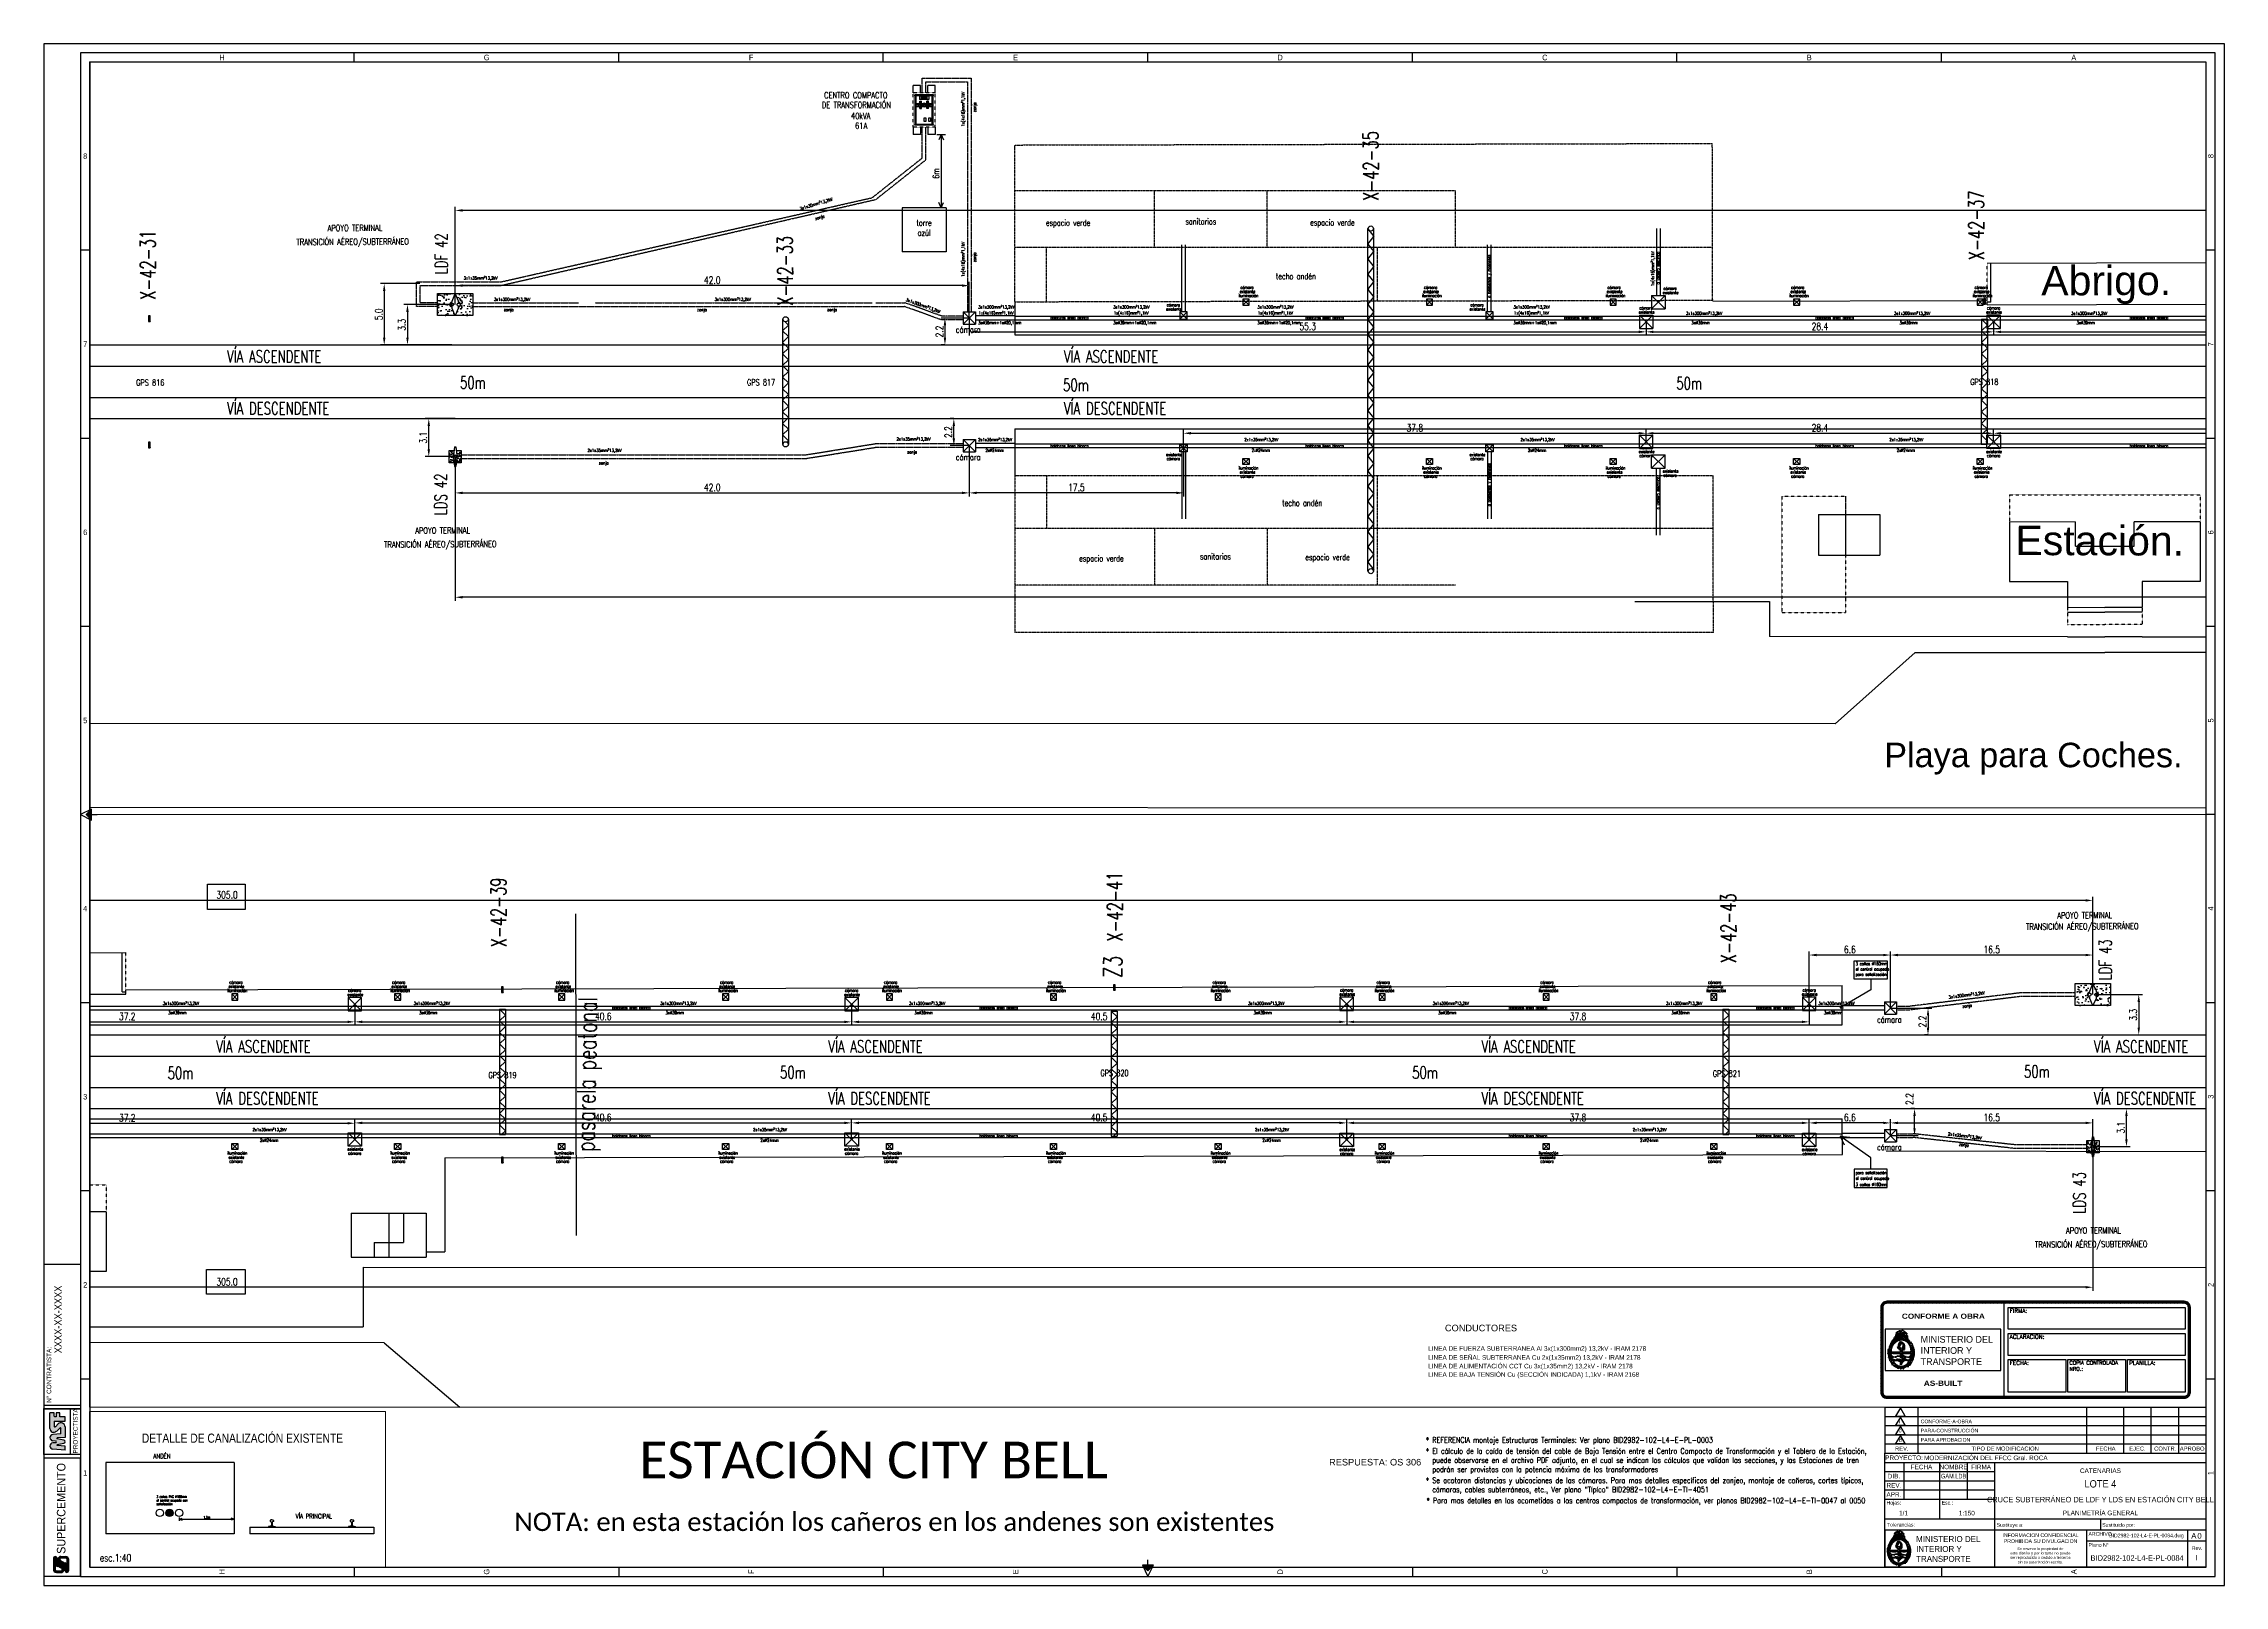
# Paper-space layout 'Layout1' of a CAD drawing. Header units: millimetres. Extents: x -259 to 929, y 330 to 1170.
# The model-space entities are those that its viewports show. They can reach past a viewport. Long polylines and large blocks are cut down to what shows.
import ezdxf
from ezdxf.enums import TextEntityAlignment as Align

# ---------------------------------------------------------------- set-up
doc = ezdxf.new("R2010")
doc.units = ezdxf.units.MM
doc.linetypes.add('DASHED2', pattern=[0.375, 0.25, -0.125])
doc.linetypes.add('HIDDEN2', pattern=[0.1875, 0.125, -0.0625])
for name, color, linetype in [('0_FORMATO', 7, 'Continuous'), ('C142', 142, 'Continuous'), ('CEDIDO', 8, 'Continuous'), ('E4_ESQUEMAS', 2, 'Continuous'), ('EDIFICIOS', 8, 'Continuous'), ('LINEA02', 8, 'Continuous'), ('LINEA_02', 8, 'Continuous'), ('M_DIM', 1, 'Continuous'), ('SEMICUBIERTO', 8, 'HIDDEN2'), ('TEXT-02', 7, 'Continuous'), ('TEXTO', 7, 'Continuous'), ('textos', 7, 'Continuous'), ('Textos catenaria', 7, 'Continuous'), ('TMR', 8, 'Continuous'), ('Unknown_Line_Type', 7, 'Continuous')]:
    doc.layers.add(name, color=color, linetype=linetype)
doc.styles.add('ARIAL', font='arial.ttf', dxfattribs={"width": 0.8})
doc.styles.add('progresivas', font='calibri.ttf')
doc.styles.add('ROMAN_SIMPLEX', font='ROMANS')
doc.styles.add('ROMANS', font='arial.ttf', dxfattribs={"width": 0.7})
doc.styles.add('SANSSERIF', font='SAS_____.PFB', dxfattribs={"height": 0.4})
doc.styles.add('SIMPLEX', font='simplex.shx', dxfattribs={"width": 0.75})
doc.styles.add('STYLE1', font='arial.ttf')
doc.styles.add('TEXTO_SELLO', font='')
doc.styles.get('TEXTO_SELLO').set_extended_font_data('Arial Black', bold=True)
doc.dimstyles.new('COTA-100', dxfattribs={"dimscale": 3, "dimtxt": 0.2, "dimasz": 0.2, "dimexe": 0.1, "dimexo": 0, "dimgap": 0.05, "dimtad": 1, "dimdec": 1, "dimzin": 0, "dimdsep": 46, "dimtxsty": 'SIMPLEX', "dimcen": 0.1, "dimclrd": 256, "dimclre": 256, "dimclrt": 256, "dimazin": 0, "dimtm": 1e-09, "dimtfac": 0.714286, "dimtdec": 1, "dimtmove": 2, "dimatfit": 2, "dimfxl": 0, "dimtolj": 1, "dimtzin": 0, "dimarcsym": 0})
pattern_1 = [(50, (-2624.04677, -773.78864), (0.45546167, -0.039847714), [0.047625, -0.523875]), (355, (-2624.04677, -773.78864), (-0.088107065, 0.47764161), [0.0381, -0.4191]), (100.451, (-2624.0088, -773.79196), (0.367356254, 0.43779172), [0.040475, -0.445225]), (46.1842, (-2624.04677, -773.66164), (0.6776976, -0.10510582), [0.0714375, -0.7858125]), (96.6356, (-2623.9903, -773.6704), (0.59351059, 0.61856389), [0.0607125, -0.6678375]), (351.184, (-2624.0468, -773.66164), (0.59351151, 0.6185628), [0.05715, -0.62865]), (21, (-2623.98327, -773.6934), (0.3790372, -0.255663796), [0.047625, -0.523875]), (326, (-2623.98327, -773.6934), (0.15450507, 0.460469915), [0.0381, -0.4191]), (71.4514, (-2623.9517, -773.7147), (0.53354123, 0.204807144), [0.040475, -0.445225]), (37.5, (-2624.04677, -773.78864), (0.007721508, 0.211387597), [0, -0.41402, 0, -0.42545, 0, -0.4206875]), (7.5, (-2624.04677, -773.78864), (0.167049156, 0.250451437), [0, -0.24257, 0, -0.404495, 0, -0.1603375]), (327.5, (-2624.18837, -773.78864), (0.338976488, -0.01432186), [0, -0.15875, 0, -0.4953, 0, -0.657225]), (317.5, (-2624.25187, -773.78864), (0.370322953, 0.063566228), [0, -0.206375, 0, -0.32893, 0, -0.466725])]

# ---------------------------------------------------------------- blocks, each defined once
blk = doc.blocks.new('ROTULO_CARATULA')
at = {"layer": '0_FORMATO', "color": 255}
for p, q in [((0, 0), (0, 62)), ((0, 52), (60, 52)), ((10.6, 37), (10.6, 57)), ((30, 37), (30, 57)), ((45, 37), (45, 57)), ((60, 0), (60, 57)), ((0, 47), (60, 47)), ((0, 42), (60, 42)), ((0, 37), (60, 37)), ((30, 26), (30, 37)), ((175, 26), (0, 26)), ((117.5, 26), (117.5, 20)), ((175, 20), (0, 20)), ((0, 19.4), (0, 0)), ((60, 0), (60, 19.2)), ((110, 20), (110, 0)), ((175, 14), (110, 14)), ((165, 20), (165, 0)), ((0, 0), (175, 0))]:
    blk.add_line(p, q, dxfattribs=at)
at = {"layer": '0_FORMATO', "color": 7}
for p, q in [((0, 62), (175, 62)), ((0, 57), (175, 57))]:
    blk.add_line(p, q, dxfattribs=at)
at = {"layer": '0_FORMATO', "color": 253}
for p, q in [((0, 19.9), (0, 17.7)), ((2.2, 11.9), (2.3, 12.2)), ((2.2, 11.7), (2.2, 11.9)), ((2.3, 12.2), (2.4, 12.4)), ((2.4, 12.4), (2.5, 12.6)), ((2.5, 12.6), (2.6, 12.8)), ((2.6, 12.8), (2.7, 13.1)), ((2.7, 13.1), (2.8, 13.3)), ((2.8, 13.3), (3, 13.5)), ((3, 13.5), (3.1, 13.8)), ((3.1, 13.8), (3.2, 14)), ((3.2, 14), (3.3, 14.2)), ((3.3, 14.2), (3.4, 14.4)), ((3.4, 14.4), (3.6, 14.6)), ((3.6, 14.6), (3.7, 14.9)), ((3.7, 14.9), (3.8, 15.1)), ((3.8, 15.1), (4, 15.3)), ((4, 15.3), (4.1, 15.5)), ((4.1, 15.5), (4.3, 15.7)), ((4.3, 15.7), (4.4, 16)), ((4.4, 16), (4.6, 16.2)), ((4.6, 16.2), (4.7, 16.4)), ((4.7, 16.4), (4.9, 16.6)), ((4.9, 16.6), (5, 16.8)), ((5, 16.8), (5.2, 17)), ((5.2, 18.2), (6, 19.1)), ((5.4, 18), (5.2, 18.2)), ((5.2, 17.4), (5.4, 17.7)), ((5.2, 17), (5.3, 17.2)), ((5.3, 17.2), (5.5, 17.4)), ((5.5, 17.9), (5.4, 18)), ((5.4, 17.7), (5.5, 17.8)), ((5.5, 17.8), (5.5, 17.9)), ((6, 19.1), (6.3, 19)), ((6.3, 19), (6.4, 19.1)), ((6.4, 19.1), (6.6, 19.3)), ((6.6, 19.3), (7.4, 18.8)), ((7.4, 18.8), (7.7, 19.3)), ((7.7, 19.3), (7.9, 18.8)), ((7.9, 18.8), (8.2, 19.6)), ((8.2, 19.6), (9.6, 19.1)), ((9.6, 19.1), (9.3, 18.2)), ((9.3, 18.2), (10.4, 18.2)), ((10.4, 18.2), (10.1, 16.6)), ((10.1, 16.6), (10.4, 16.7)), ((10.4, 16.7), (10.7, 16.8)), ((10.7, 16.8), (10.9, 16.9)), ((10.8, 16.6), (10.7, 16.4)), ((10.7, 16.4), (10.7, 16.2)), ((10.7, 16.2), (10.8, 16)), ((11, 17), (10.8, 16.8)), ((10.8, 16.8), (10.8, 16.6)), ((10.8, 16), (10.8, 15.8)), ((10.8, 15.8), (10.9, 15.6)), ((10.9, 15.6), (11, 15.4)), ((11, 15.4), (11.2, 15.2)), ((11.2, 15.2), (11.3, 14.9)), ((11.3, 14.9), (11.5, 14.7)), ((11.5, 14.7), (11.6, 14.5)), ((11.6, 14.5), (11.8, 14.2)), ((11.8, 14.2), (12, 14)), ((12, 14), (12.2, 13.8)), ((12.2, 13.8), (12.3, 13.6)), ((12.3, 13.6), (12.5, 13.4)), ((12.5, 13.4), (12.7, 13.2)), ((12.7, 13.2), (12.8, 13)), ((12.8, 13), (12.9, 12.8)), ((12.9, 12.8), (13, 12.6)), ((13, 12.6), (13.1, 12.5)), ((13.1, 12.5), (13.2, 12.3)), ((13.2, 12.3), (13.3, 12.1)), ((13.3, 12.1), (13.4, 11.9)), ((1.6, 9.3), (1.7, 9.6)), ((1.6, 9.1), (1.6, 9.3)), ((1.6, 8.8), (1.6, 9.1)), ((1.6, 8.6), (1.6, 8.8)), ((1.6, 8.3), (1.6, 8.6)), ((1.6, 8.1), (1.6, 8.3)), ((1.6, 7.8), (1.6, 8.1)), ((1.6, 7.6), (1.6, 7.8)), ((1.7, 7.3), (1.6, 7.6)), ((1.7, 10), (1.8, 10.3)), ((1.7, 9.8), (1.7, 10)), ((1.7, 9.6), (1.7, 9.8)), ((1.7, 7.1), (1.7, 7.3)), ((1.8, 6.8), (1.7, 7.1)), ((1.8, 10.5), (1.9, 10.8)), ((1.8, 10.3), (1.8, 10.5)), ((1.8, 6.6), (1.8, 6.8)), ((1.9, 6.3), (1.8, 6.6)), ((1.9, 11), (2, 11.2)), ((1.9, 10.8), (1.9, 11)), ((1.9, 6.1), (1.9, 6.3)), ((2, 5.8), (1.9, 6.1)), ((2, 11.2), (2.1, 11.5)), ((2.1, 5.6), (2, 5.8)), ((2.1, 11.5), (2.2, 11.7)), ((2.2, 5.3), (2.1, 5.6)), ((2.3, 5.1), (2.2, 5.3)), ((2.4, 4.8), (2.3, 5.1)), ((2.6, 4.5), (2.4, 4.8)), ((2.7, 4.3), (2.6, 4.5)), ((2.8, 4.1), (2.7, 4.3)), ((3, 3.8), (2.8, 4.1)), ((3.1, 3.6), (3, 3.8)), ((3.3, 3.4), (3.1, 3.6)), ((3.4, 3.2), (3.3, 3.4)), ((3.6, 3), (3.4, 3.2)), ((3.8, 2.8), (3.6, 3)), ((4, 2.6), (3.8, 2.8)), ((4.2, 2.4), (4, 2.6)), ((4.4, 2.2), (4.2, 2.4)), ((4.7, 2), (4.4, 2.2)), ((4.9, 1.9), (4.7, 2)), ((5.1, 1.7), (4.9, 1.9)), ((5.4, 1.6), (5.1, 1.7)), ((5.6, 1.5), (5.4, 1.6)), ((8.5, 1.8), (5.5, 2.1)), ((5.5, 2.1), (6.8, 1.3)), ((5.8, 1.4), (5.6, 1.5)), ((6.1, 1.3), (5.8, 1.4)), ((6.3, 1.3), (6.1, 1.3)), ((6.6, 1.3), (6.3, 1.3)), ((6.8, 1.3), (6.6, 1.3)), ((6.8, 1.3), (8.5, 1.8)), ((7.1, 1.3), (6.8, 1.3)), ((7.3, 1.2), (7.1, 1.3)), ((7.5, 1), (7.3, 1.2)), ((7.5, 0.8), (7.5, 1)), ((7.7, 0.5), (7.5, 0.8)), ((8.2, 1.3), (7.7, 0.5)), ((9.6, 1.6), (8.2, 1.3)), ((10.4, 2.6), (8.8, 1.8)), ((8.8, 1.8), (9.6, 1.6)), ((10.1, 1.8), (10.4, 2.6)), ((10.4, 1.9), (10.1, 1.8)), ((10.6, 2), (10.4, 1.9)), ((10.8, 2.1), (10.6, 2)), ((11, 2.3), (10.8, 2.1)), ((11.2, 2.4), (11, 2.3)), ((11.4, 2.5), (11.2, 2.4)), ((11.6, 2.7), (11.4, 2.5)), ((11.8, 2.9), (11.6, 2.7)), ((12, 3), (11.8, 2.9)), ((12.1, 3.2), (12, 3)), ((12.3, 3.4), (12.1, 3.2)), ((12.4, 3.6), (12.3, 3.4)), ((12.6, 3.8), (12.4, 3.6)), ((12.7, 4), (12.6, 3.8)), ((12.8, 4.2), (12.7, 4)), ((13, 4.4), (12.8, 4.2)), ((13.1, 4.6), (13, 4.4)), ((13.2, 4.8), (13.1, 4.6)), ((13.3, 5), (13.2, 4.8)), ((13.4, 5.3), (13.3, 5)), ((13.4, 11.9), (13.5, 11.6)), ((13.5, 5.5), (13.4, 5.3)), ((13.5, 11.6), (13.6, 11.4)), ((13.6, 5.7), (13.5, 5.5)), ((13.6, 11.4), (13.7, 11.2)), ((13.7, 6.2), (13.6, 6)), ((13.6, 6), (13.6, 5.7)), ((13.7, 11.2), (13.7, 10.9)), ((13.7, 10.9), (13.8, 10.7)), ((13.8, 6.4), (13.7, 6.2)), ((13.8, 10.7), (13.8, 10.5)), ((13.8, 10.5), (13.9, 10.2)), ((13.9, 6.9), (13.8, 6.7)), ((13.8, 6.7), (13.8, 6.4)), ((13.9, 10.2), (13.9, 10)), ((13.9, 10), (14, 9.7)), ((14, 7.7), (13.9, 7.4)), ((13.9, 7.4), (13.9, 7.2)), ((13.9, 7.2), (13.9, 6.9)), ((14, 9.7), (14, 9.5)), ((14, 9.5), (14, 9.2)), ((14, 9.2), (14, 9)), ((14, 9), (14, 8.7)), ((14, 8.7), (14, 8.5)), ((14, 8.5), (14, 8.2)), ((14, 8.2), (14, 7.9)), ((14, 7.9), (14, 7.7))]:
    blk.add_line(p, q, dxfattribs=at)
at = {"layer": '0_FORMATO'}
blk.add_line((60, 19.2), (60, 21.6), dxfattribs=at)
at = {"layer": '0_FORMATO', "color": 253}
for points in [[(0, 19.9), (0, 19.9)], [(2.2, 12.2), (2.2, 11.9), (2.2, 11.6), (2.2, 11.4), (2.3, 11.2), (2.5, 11.1), (2.7, 10.9), (2.5, 11.4), (3.3, 11.1), (2.2, 12.2)], [(3.3, 14.4), (3.1, 14.1), (3, 13.9), (2.8, 13.6), (2.7, 13.4), (2.6, 13.1), (2.6, 12.8), (2.5, 12.6), (2.5, 12.3), (2.5, 12), (2.6, 12.2), (2.7, 12.4), (2.9, 12.6), (3, 12.9), (3.1, 13.1), (3.2, 13.4), (3.3, 13.7), (3.3, 13.9), (3.3, 14.2), (3.3, 14.4)], [(2.7, 8.9), (7.4, 8.9), (7.4, 10), (7.2, 10.1), (7.1, 10.3), (6.9, 10.4), (6.8, 10.6), (6.7, 10.8), (6.6, 11), (6.5, 11.2), (6.5, 11.4), (6.4, 11.7), (6.4, 11.9), (6.4, 12.1), (6.4, 12.4), (6.4, 12.6), (6.5, 12.8), (6.6, 13), (6.6, 13.2), (6.8, 13.3), (6.9, 13.5), (7.1, 13.6), (7.2, 13.7), (7.4, 13.8), (7.7, 13.8), (7.9, 13.8), (8.1, 13.7), (8.3, 13.7), (8.5, 13.6), (8.6, 13.4), (8.8, 13.3), (8.9, 13.2), (9, 13), (9.1, 12.8), (9.2, 12.6), (9.3, 12.4), (9.3, 12.2), (9.4, 12), (9.4, 11.8), (9.4, 11.6), (9.3, 11.4), (9.3, 11.2), (9.2, 11), (9.1, 10.8), (9, 10.6), (8.9, 10.5), (8.8, 10.3), (8.6, 10.2), (8.4, 10.1), (8.2, 10), (8.2, 8.9), (12.6, 8.9), (12.6, 9.2), (12.6, 9.5), (12.6, 9.7), (12.5, 10), (12.5, 10.2), (12.5, 10.4), (12.4, 10.7), (12.4, 10.9), (12.3, 11.1), (12.3, 11.3), (12.2, 11.5), (12.1, 11.7), (12, 11.9), (12, 12.1), (11.9, 12.3), (11.8, 12.4), (11.7, 12.6), (11.6, 12.8), (11.5, 12.9), (11.4, 13.1), (11.3, 13.2), (11.2, 13.3), (11.1, 13.5), (10.9, 13.6), (10.8, 13.7), (10.7, 13.8), (10.6, 13.9), (10.4, 14), (10.3, 14.1), (10.1, 14.2), (10, 14.3), (9.9, 14.4), (9.7, 14.4), (9.6, 14.5), (9.4, 14.6), (9.3, 14.6), (9.1, 14.7), (9, 14.7), (8.8, 14.7), (8.7, 14.8), (8.5, 14.8), (8.3, 14.8), (8.2, 14.8), (8, 14.8), (7.9, 14.8), (7.7, 14.8), (7.6, 14.8), (7.4, 14.8), (7.2, 14.8), (7.1, 14.7), (6.9, 14.7), (6.8, 14.7), (6.6, 14.6), (6.5, 14.6), (6.3, 14.5), (6.2, 14.5), (6, 14.4), (5.9, 14.3), (5.7, 14.2), (5.6, 14.1), (5.4, 14.1), (5.3, 14), (5.1, 13.9), (5, 13.7), (4.9, 13.6), (4.7, 13.5), (4.6, 13.4), (4.5, 13.3), (4.3, 13.1), (4.2, 13), (4.1, 12.8), (4, 12.7), (3.9, 12.5), (3.8, 12.3), (3.7, 12.2), (3.6, 12), (3.5, 11.8), (3.4, 11.6), (3.3, 11.4), (3.2, 11.2), (3.2, 11), (3.1, 10.8), (3, 10.6), (3, 10.4), (2.9, 10.2), (2.9, 9.9), (2.8, 9.7), (2.8, 9.4), (2.8, 9.2), (2.7, 8.9)], [(2.7, 12.2), (3.3, 11.7), (3.3, 12.2), (2.7, 12.2)], [(3, 13.6), (2.9, 13.2), (2.9, 13), (2.9, 12.7), (3.1, 12.5), (3.3, 12.2), (3.2, 12.5), (3.3, 12.7), (3.6, 12.8), (3, 13.6)], [(3.3, 13.3), (3.3, 13), (3.3, 12.9), (3, 12.8), (3.3, 12), (3.5, 12.2), (3.6, 12.5), (3.6, 12.7), (3.6, 12.9), (3.5, 13.1), (3.3, 13.3)], [(3.8, 14.1), (3.8, 13.8), (3.8, 13.7), (3.6, 13.6), (3.3, 13.6), (4.1, 13), (4.7, 14.1), (3.8, 14.1)], [(3.6, 14.7), (3.8, 14.4), (3.6, 14.7)], [(3.8, 15), (3.8, 14.6), (3.7, 14.3), (3.8, 14.1), (3.9, 13.8), (4.1, 13.6), (4.1, 13.9), (4.2, 14.1), (4.3, 14.1), (4.7, 14.1), (4.4, 15), (3.8, 15)], [(4.4, 15.5), (4.7, 13.9), (5.5, 14.7), (4.4, 15.5)], [(4.7, 15.8), (4.7, 14.7), (5.7, 15), (5.5, 15.8), (4.7, 15.8)], [(6.3, 18.8), (5.5, 17.2), (4.9, 17.2), (4.9, 15.5), (5.2, 15.5), (5.4, 15.4), (5.5, 15.3), (5.4, 15.1), (5.2, 15), (5.4, 14.9), (5.7, 14.9), (5.9, 14.9), (6.2, 14.9), (6.5, 14.9), (6.8, 15), (7.1, 15), (7.4, 15.1), (7.7, 15.2), (7.9, 15.3), (8.2, 15.4), (8.4, 15.5), (8.6, 15.6), (8.8, 15.8), (5.7, 15.2), (6.3, 18.8)], [(6, 19.1), (5.2, 18.2), (5.5, 18.2), (5.8, 18.2), (5.9, 18.3), (6, 18.5), (6.1, 18.8), (6, 19.1)], [(5.7, 17.4), (5.5, 16.1), (5.7, 16.3), (5.8, 16.5), (5.9, 16.7), (5.9, 16.9), (5.9, 17.1), (5.7, 17.4)], [(5.7, 16.1), (5.7, 15.2), (6.3, 15.2), (6.3, 16.1), (5.7, 16.1)], [(6.6, 18.2), (6, 16.9), (6.2, 17.1), (6.4, 17.4), (6.5, 17.6), (6.6, 17.9), (6.6, 18.2)], [(6, 16.3), (6.8, 16.3), (6.6, 17.4), (7.7, 17.4), (7.4, 16.6), (8.2, 16.6), (7.9, 17.4), (8.8, 17.4), (8.8, 17), (8.8, 16.8), (9, 16.6), (9.3, 16.3), (9.3, 16.6), (9.2, 16.9), (9.1, 17.1), (9, 17.3), (8.9, 17.5), (8.8, 17.6), (8.6, 17.8), (8.5, 17.9), (8.3, 18), (8.2, 18), (8, 18.1), (7.9, 18.1), (7.7, 18.1), (7.5, 18), (7.4, 18), (7.2, 17.9), (7.1, 17.8), (6.9, 17.7), (6.7, 17.5), (6.6, 17.4), (6.5, 17.2), (6.3, 17), (6.2, 16.8), (6.1, 16.6), (6, 16.3)], [(6, 16.3), (6, 15.5), (6.6, 16.1), (7.4, 15.8), (7.1, 16), (6.9, 16.2), (6.7, 16.3), (6.4, 16.3), (6, 16.3)], [(6.8, 13.3), (7.7, 13), (6.3, 11.1), (9, 10.9), (8.2, 11.1), (9, 11.4), (9, 11.7), (8.9, 12), (8.8, 12.2), (8.8, 12.5), (8.7, 12.7), (8.6, 12.9), (8.4, 13.1), (8.3, 13.2), (8.1, 13.3), (7.9, 13.4), (7.7, 13.4), (7.5, 13.4), (7.2, 13.4), (6.8, 13.3)], [(6.6, 12.5), (6.3, 11.7), (6.6, 12.5)], [(6.5, 15.1), (6.7, 15.1), (6.5, 15.1)], [(8.2, 19.6), (8.1, 19.3), (7.9, 19.1), (7.8, 19.1), (7.6, 19.2), (7.4, 19.3), (6.6, 19.3), (6.7, 19.1), (6.8, 18.9), (7, 18.7), (7.1, 18.6), (7.3, 18.5), (7.5, 18.4), (7.7, 18.4), (7.9, 18.4), (8.2, 18.4), (8.4, 18.4), (8.6, 18.5), (8.9, 18.6), (9.1, 18.6), (9.3, 18.7), (9.6, 18.8), (8.2, 19.6)], [(6.6, 17.4), (6.7, 17.1), (6.8, 16.9), (7, 16.7), (7.1, 16.6), (7.4, 16.5), (7.6, 16.4), (7.9, 16.3), (7.7, 17.4), (6.6, 17.4)], [(6.6, 16.1), (6.6, 15.5), (7.1, 15.5), (6.6, 16.1)], [(6.8, 13.9), (6.6, 12.8), (7.4, 13.9), (6.8, 13.9)], [(6.8, 17.4), (6.8, 16.9), (7.4, 16.9), (7.4, 17.4), (6.8, 17.4)], [(6.8, 12.2), (7.7, 13), (7.3, 13), (7.1, 12.9), (7, 12.8), (6.9, 12.5), (6.8, 12.2)], [(6.9, 18.3), (7, 18.2), (6.9, 18.3)], [(7.4, 15.5), (8.8, 15.8), (8.8, 15), (9, 15.1), (9.3, 15.1), (9.5, 15.2), (9.7, 15.2), (9.9, 15.2), (10.1, 15.2), (10.1, 15.1), (10.2, 14.9), (10.1, 14.7), (10.9, 15), (10.9, 15.5), (10.8, 15.6), (10.6, 15.6), (10.4, 15.7), (10.1, 15.8), (9.9, 15.9), (9.7, 16), (9.5, 16.1), (9.2, 16.2), (9, 16.2), (8.8, 16.3), (8.6, 16.3), (8.4, 16.3), (8.2, 16.3), (8, 16.3), (7.9, 16.2), (7.7, 16.1), (7.6, 15.9), (7.5, 15.8), (7.4, 15.5)], [(7.4, 14.1), (8.2, 13.9), (7.4, 14.1)], [(7.6, 13.8), (7.8, 13.7), (7.6, 13.8)], [(7.7, 16.1), (7.9, 15.8), (7.7, 16.1)], [(7.8, 19.2), (7.8, 19), (7.8, 19.2)], [(7.9, 17.4), (7.9, 16.9), (8.8, 16.9), (8.8, 17.4), (7.9, 17.4)], [(7.9, 13.9), (8.8, 13.3), (7.9, 13.9)], [(8.2, 16.9), (9, 16.3), (8.2, 16.9)], [(8.5, 18.5), (8.5, 18), (9, 18), (8.5, 18.5)], [(8.8, 18), (9.9, 16.3), (9.8, 16.6), (9.6, 16.9), (9.5, 17.2), (9.4, 17.4), (9.2, 17.6), (9, 17.8), (8.8, 18)], [(8.8, 13.3), (8.8, 12), (8.8, 13.3)], [(9, 18.8), (9.3, 15.8), (10.7, 15.5), (10.7, 16.6), (10.1, 16.6), (10.4, 18.2), (9, 18.8)], [(9, 15.2), (10.4, 15), (9, 15.2)], [(9, 12.5), (9.3, 10.3), (9.4, 10.6), (9.5, 10.9), (9.5, 11.2), (9.5, 11.4), (9.4, 11.7), (9.3, 12), (9.2, 12.2), (9, 12.5)], [(9.1, 12.9), (9.2, 12.7), (9.1, 12.9)], [(9.7, 17.2), (9.8, 17.1), (9.7, 17.2)], [(10.1, 14.7), (11.5, 13), (12, 13.6), (12.9, 13), (12.6, 13.9), (11.2, 13.6), (11.2, 13.9), (11.1, 14.2), (10.9, 14.3), (10.7, 14.5), (10.5, 14.6), (10.1, 14.7)], [(10.7, 15), (12, 13.6), (12, 13.9), (11.9, 14.2), (11.8, 14.5), (11.7, 14.6), (11.5, 14.8), (11.3, 14.9), (11, 14.9), (10.7, 15)], [(11.4, 13.8), (11.6, 13.7), (11.4, 13.8)], [(12, 13.6), (11.9, 13.3), (11.8, 13), (11.8, 12.8), (11.9, 12.6), (12, 12.5), (12.3, 12.3), (12.6, 12.2), (12, 11.7), (12.3, 10.9), (13.4, 10.9), (13.1, 13), (12, 13.6)], [(12.2, 12.1), (12.4, 12), (12.2, 12.1)], [(13.1, 12.2), (13.1, 12), (13.1, 11.8), (13.1, 11.5), (13, 11.3), (12.9, 11.1), (12.9, 10.8), (12.9, 10.6), (12.8, 10.4), (12.9, 10.2), (12.9, 10.1), (13, 9.9), (13.2, 9.8), (13.4, 9.8), (12.9, 10.3), (14, 10.3), (13.1, 12.2)], [(12.9, 12.5), (13.1, 12.2), (12.9, 12.5)], [(1.4, 10.3), (1.4, 8.1), (1.6, 8.9), (2.5, 9.2), (2.3, 9.4), (2.2, 9.5), (2.1, 9.6), (2.1, 9.6), (2.2, 9.7), (2.5, 9.8), (1.4, 10.3)], [(6, 11.7), (6.1, 11.4), (6.2, 11.1), (6.3, 10.9), (6.4, 10.7), (6.6, 10.6), (6.8, 10.5), (7.1, 10.4), (7.4, 10.3), (7.4, 8.9), (2.7, 8.9), (2.8, 9.2), (2.8, 9.5), (2.8, 9.7), (2.8, 10), (2.9, 10.3), (2.9, 10.5), (2.8, 10.8), (2.7, 11), (2.6, 11.2), (2.5, 11.4), (2.7, 10.9), (1.9, 11.1), (1.6, 10), (2.2, 10.6), (1.9, 9.2), (2.5, 7.6), (2.7, 8.7), (7.4, 8.7), (7.4, 6.8), (7.9, 8.7), (8.2, 8.7), (8.5, 8.7), (8.7, 8.7), (9, 8.7), (9.3, 8.7), (9.5, 8.7), (9.8, 8.7), (10.1, 8.7), (10.3, 8.7), (10.6, 8.7), (10.9, 8.7), (11.1, 8.7), (11.4, 8.7), (11.6, 8.6), (11.9, 8.6), (12.1, 8.5), (12.4, 8.4), (12.6, 8.3), (12.8, 8.2), (13.1, 8.1), (13.3, 7.9), (13.5, 7.8), (13.7, 7.6), (12.6, 7.8), (12, 4.8), (10.7, 5.1), (11.5, 4.6), (10.1, 2.6), (11.2, 2.6), (12.6, 5.9), (13.7, 5.7), (12.9, 6.2), (12.9, 7.3), (13.7, 6.5), (14, 10.3), (13.1, 8.4), (13.1, 9.5), (12.9, 9.4), (12.6, 9.3), (12.4, 9.2), (12.1, 9.1), (11.8, 9), (11.6, 9), (11.3, 8.9), (11, 8.9), (10.7, 8.9), (10.5, 8.9), (10.2, 8.9), (9.9, 8.9), (9.6, 8.9), (9.3, 8.9), (9, 8.9), (8.8, 8.9), (8.5, 8.9), (8.2, 8.9), (7.9, 8.9), (8.5, 10.6), (7.1, 11.1), (7.1, 10.8), (7, 10.7), (6.9, 10.6), (6.6, 10.6), (6.3, 10.6), (6, 11.7)], [(1.6, 8.9), (1.7, 8.6), (1.8, 8.3), (1.8, 8.1), (2, 7.9), (2.2, 7.7), (2.5, 7.6), (1.9, 8.1), (2.5, 8.9), (1.6, 8.9)], [(1.6, 7.8), (1.6, 6.5), (1.9, 7.3), (2.5, 6.8), (2.5, 7.1), (2.5, 7.3), (2.3, 7.5), (2.2, 7.6), (1.9, 7.7), (1.6, 7.8)], [(1.9, 7.3), (1.6, 6.2), (2.7, 6.2), (1.9, 7.3)], [(1.9, 10.6), (1.9, 10), (2.5, 10), (1.9, 10.6)], [(2.7, 6.8), (1.9, 5.7), (3, 5.4), (2.7, 6.8)], [(1.9, 5.1), (3.3, 4.8), (3, 5.9), (1.9, 5.1)], [(2, 11.8), (2.1, 11.6), (2, 11.8)], [(2.1, 9.7), (2.3, 9.6), (2.1, 9.7)], [(2.1, 8.3), (2.3, 8.2), (2.1, 8.3)], [(2.3, 5.2), (2.4, 5), (2.3, 5.2)], [(2.5, 4.3), (4.4, 3.5), (4.4, 4.8), (4.1, 4.9), (3.8, 5), (3.6, 5), (3.3, 4.9), (3.1, 4.8), (2.9, 4.7), (2.7, 4.5), (2.5, 4.3)], [(2.7, 8.7), (3, 8.6), (3.2, 8.5), (3.5, 8.4), (3.8, 8.4), (4, 8.4), (4.3, 8.3), (4.6, 8.3), (4.9, 8.3), (5.2, 8.3), (5.5, 8.3), (5.7, 8.3), (6, 8.3), (6.3, 8.4), (6.6, 8.4), (6.9, 8.4), (7.1, 8.4), (7.4, 8.4), (7.1, 8.5), (6.9, 8.6), (6.6, 8.6), (6.4, 8.7), (6.1, 8.7), (5.8, 8.7), (5.5, 8.7), (5.2, 8.7), (5, 8.7), (4.7, 8.7), (4.4, 8.7), (4.1, 8.7), (3.8, 8.7), (3.5, 8.7), (3.3, 8.7), (3, 8.7), (2.7, 8.7)], [(2.7, 8.4), (2.8, 8.1), (2.8, 7.9), (2.9, 7.6), (3, 7.4), (3.1, 7.3), (3.3, 7.1), (3.4, 7), (3.6, 7), (3.7, 6.9), (3.9, 6.8), (4.1, 6.8), (4.3, 6.8), (4.5, 6.8), (4.7, 6.8), (4.9, 6.8), (5.2, 6.9), (5.4, 6.9), (5.6, 7), (5.8, 7), (6.1, 7.1), (6.3, 7.1), (6.5, 7.2), (6.7, 7.2), (7, 7.2), (7.2, 7.3), (7.4, 7.3), (7.4, 8.4), (2.7, 8.4)], [(2.7, 7.3), (3, 7), (2.7, 7.3)], [(2.7, 7), (3, 6.8), (2.7, 7)], [(2.7, 4.6), (2.9, 4.3), (3, 4), (3.1, 3.9), (3.3, 3.7), (3.5, 3.6), (3.8, 3.5), (3.7, 3.8), (3.6, 4), (3.5, 4.2), (3.3, 4.3), (3.1, 4.5), (2.7, 4.6)], [(2.8, 10.4), (2.9, 10.2), (2.8, 10.4)], [(3, 6.2), (3.1, 6), (3.3, 5.9), (3.4, 5.8), (3.6, 5.7), (3.9, 5.6), (4.1, 5.5), (4.3, 5.4), (4.6, 5.4), (4.9, 5.3), (5.2, 5.3), (5.5, 5.3), (5.8, 5.3), (6.1, 5.2), (6.4, 5.2), (6.7, 5.2), (7, 5.3), (7.3, 5.3), (7.5, 5.3), (7.8, 5.3), (8.1, 5.3), (8.3, 5.3), (8.6, 5.4), (8.8, 5.4), (8.8, 6.2), (9, 6.1), (9.2, 6), (9.4, 5.9), (9.6, 5.8), (9.8, 5.7), (10, 5.6), (10.2, 5.5), (10.4, 5.4), (10.6, 5.3), (10.8, 5.3), (11, 5.3), (11.2, 5.3), (11.4, 5.3), (11.6, 5.4), (11.8, 5.4), (11.9, 5.6), (12.1, 5.7), (12.2, 5.9), (12.3, 6.2), (12.1, 6.2), (11.8, 6.3), (11.5, 6.3), (11.3, 6.4), (11, 6.4), (10.8, 6.5), (10.5, 6.5), (10.2, 6.6), (10, 6.7), (9.7, 6.7), (9.5, 6.8), (9.2, 6.8), (8.9, 6.8), (8.7, 6.9), (8.4, 6.9), (8.2, 6.9), (7.9, 6.9), (7.6, 6.8), (7.4, 6.8), (8.8, 6.5), (8.4, 6.4), (8.1, 6.4), (7.9, 6.4), (7.7, 6.4), (7.5, 6.6), (7.3, 6.8), (7.1, 7), (3, 6.2)], [(3, 6.2), (4.1, 6.5), (3.8, 6.6), (3.5, 6.6), (3.3, 6.5), (3, 6.2)], [(3, 3.7), (3.3, 2.9), (4.1, 3.2), (3, 3.7)], [(3.3, 5.4), (3.6, 5.1), (3.3, 5.4)], [(3.6, 3.2), (3.8, 2.9), (3.9, 2.7), (4.1, 2.6), (4.4, 2.5), (4.6, 2.4), (4.9, 2.4), (5.2, 2.4), (4.7, 3.5), (3.6, 3.2)], [(3.6, 2.9), (3.8, 2.6), (3.6, 2.9)], [(7.4, 2.9), (7.4, 4.6), (3.8, 4.8), (3.9, 4.6), (4.1, 4.4), (4.2, 4.2), (4.3, 4), (4.5, 3.8), (4.6, 3.6), (4.8, 3.4), (5, 3.3), (5.1, 3.1), (5.3, 3), (5.5, 2.9), (5.7, 2.8), (5.9, 2.7), (6.1, 2.6), (6.3, 2.5), (6.5, 2.4), (6.7, 2.3), (6.9, 2.3), (7.1, 2.3), (7.3, 2.2), (7.5, 2.2), (7.7, 2.2), (7.9, 2.2), (8.1, 2.2), (8.3, 2.2), (8.5, 2.3), (8.7, 2.3), (8.9, 2.4), (9.1, 2.4), (9.3, 2.5), (9.5, 2.6), (9.7, 2.7), (9.9, 2.8), (10.1, 2.9), (10.3, 3.1), (10.5, 3.2), (10.6, 3.4), (10.8, 3.5), (10.9, 3.7), (11.1, 3.9), (11.2, 4.1), (11.4, 4.3), (11.5, 4.6), (11.2, 4.7), (10.9, 4.8), (10.6, 4.9), (10.3, 4.9), (10.1, 4.9), (9.9, 4.9), (9.7, 4.9), (9.5, 4.8), (9.4, 4.8), (9.2, 4.7), (9, 4.6), (8.9, 4.5), (8.8, 4.4), (8.6, 4.2), (8.5, 4.1), (8.3, 3.9), (8.1, 3.7), (8, 3.5), (7.8, 3.3), (7.6, 3.1), (7.4, 2.9)], [(4.1, 6.8), (5.5, 6.5), (4.1, 6.8)], [(4.1, 4), (4.4, 3.7), (4.1, 4)], [(4.9, 2.9), (4.9, 2.6), (4.8, 2.5), (4.7, 2.4), (4.4, 2.4), (4.1, 2.4), (5.2, 1.8), (6.8, 1.8), (4.9, 2.9)], [(4.4, 3.7), (5.2, 2.9), (4.4, 3.7)], [(4.5, 5.2), (4.6, 5), (4.5, 5.2)], [(4.8, 5.3), (5, 5.2), (4.8, 5.3)], [(5.2, 5.1), (6.6, 5.4), (6.3, 5.5), (6, 5.6), (5.8, 5.6), (5.6, 5.5), (5.4, 5.4), (5.2, 5.1)], [(5.2, 2.9), (5.5, 2.6), (5.2, 2.9)], [(5.2, 2.1), (5.4, 1.8), (5.6, 1.6), (5.8, 1.5), (6, 1.3), (6.3, 1.2), (6.5, 1.1), (6.8, 1), (5.2, 2.1)], [(5.4, 2.3), (5.6, 2.2), (5.4, 2.3)], [(5.6, 6.8), (5.7, 6.7), (5.6, 6.8)], [(5.7, 7), (7.4, 7), (5.7, 7)], [(5.7, 5.4), (6.6, 4.8), (5.7, 5.4)], [(5.7, 2.6), (6, 2.4), (5.7, 2.6)], [(6, 7.3), (6.3, 7), (6, 7.3)], [(6.3, 10.9), (7.4, 10.6), (6.3, 10.9)], [(6.3, 5.4), (6.6, 5.1), (6.3, 5.4)], [(6.3, 4.8), (6.6, 4.6), (6.3, 4.8)], [(6.3, 2.4), (6.6, 2.1), (6.3, 2.4)], [(6.6, 10.9), (7.4, 11.4), (6.6, 10.9)], [(6.6, 10.3), (7.4, 10), (6.6, 10.3)], [(6.6, 5.7), (6.6, 5.1), (7.4, 5.1), (6.6, 5.7)], [(6.6, 4.6), (6.9, 4.6), (7.2, 4.7), (7.4, 4.8), (7.6, 4.9), (7.8, 5.1), (7.9, 5.4), (7.6, 5.3), (7.3, 5.3), (7.1, 5.2), (6.9, 5.1), (6.7, 4.9), (6.6, 4.6)], [(6.8, 4.8), (7.1, 4.6), (6.8, 4.8)], [(6.9, 1.6), (7, 1.5), (6.9, 1.6)], [(7.1, 7), (7.2, 6.7), (7.3, 6.5), (7.4, 6.4), (7.6, 6.3), (7.9, 6.2), (7.1, 7)], [(7.1, 1.8), (7.9, 1.6), (7.4, 0.7), (8.8, 1.8), (7.1, 1.8)], [(7.4, 4.6), (7.4, 3.2), (7.4, 4.6)], [(7.4, 3.2), (7.7, 2.9), (7.4, 3.2)], [(7.6, 1.5), (7.8, 1.4), (7.6, 1.5)], [(7.9, 5.1), (7.7, 3.2), (7.9, 5.1)], [(7.7, 3.2), (7.9, 2.9), (7.7, 3.2)], [(7.8, 0.8), (7.8, 0.6), (7.8, 0.8)], [(8.2, 11.4), (9, 11.1), (7.9, 10.9), (9.3, 10.3), (9.3, 11.4), (8.2, 11.4)], [(7.9, 10.3), (7.9, 8.9), (8.2, 10), (9.3, 10), (7.9, 10.3)], [(7.9, 8.7), (7.9, 8.3), (8, 8), (8, 7.8), (8.1, 7.5), (8.3, 7.3), (8.5, 7), (7.9, 8.7)], [(7.9, 6.8), (7.9, 6.2), (8.5, 6.2), (8.5, 6.8), (7.9, 6.8)], [(7.9, 4.6), (7.9, 3.2), (7.9, 4.6)], [(8.2, 8.7), (8.5, 8.6), (8.7, 8.5), (9, 8.4), (9.2, 8.4), (9.5, 8.4), (9.8, 8.3), (10.1, 8.3), (10.4, 8.3), (10.6, 8.3), (10.9, 8.3), (11.2, 8.3), (11.5, 8.4), (11.8, 8.4), (12.1, 8.4), (12.3, 8.4), (12.6, 8.4), (12.3, 8.5), (12.1, 8.6), (11.8, 8.6), (11.6, 8.7), (11.3, 8.7), (11, 8.7), (10.7, 8.7), (10.4, 8.7), (10.2, 8.7), (9.9, 8.7), (9.6, 8.7), (9.3, 8.7), (9, 8.7), (8.7, 8.7), (8.5, 8.7), (8.2, 8.7)], [(8.2, 8.4), (8.3, 8.2), (8.4, 8), (8.5, 7.9), (8.6, 7.7), (8.7, 7.5), (8.9, 7.4), (9, 7.3), (9.2, 7.1), (9.4, 7), (9.6, 6.9), (9.7, 6.9), (9.9, 6.8), (10.1, 6.7), (10.3, 6.7), (10.5, 6.7), (10.7, 6.6), (10.9, 6.6), (11.1, 6.6), (11.3, 6.7), (11.4, 6.7), (11.6, 6.8), (11.8, 6.9), (11.9, 7), (12.1, 7.1), (12.2, 7.2), (12.3, 7.3), (12.4, 7.5), (12.5, 7.7), (12.5, 7.9), (12.6, 8.1), (12.6, 8.4), (8.2, 8.4)], [(8.2, 5.4), (8.2, 4.6), (8.8, 4.6), (8.8, 5.4), (8.2, 5.4)], [(8.4, 11.9), (8.6, 11.8), (8.4, 11.9)], [(8.5, 7.3), (9.6, 6.8), (8.5, 7.3)], [(8.5, 6.5), (8.8, 6.2), (8.5, 6.5)], [(8.5, 5.9), (8.8, 5.1), (8.5, 5.9)], [(9.3, 5.9), (8.5, 5.1), (8.8, 5.1), (9, 5.1), (9.2, 5.2), (9.3, 5.3), (9.4, 5.4), (9.4, 5.7), (9.3, 5.9)], [(8.8, 1.6), (8.5, 1), (9, 1), (8.8, 1.6)], [(8.7, 2), (8.8, 1.9), (8.7, 2)], [(8.8, 5.9), (9.3, 5.4), (9.3, 5.9), (8.8, 5.9)], [(8.8, 2.4), (9, 2.1), (8.8, 2.4)], [(8.9, 6.1), (9.1, 6), (8.9, 6.1)], [(9, 7.3), (9.3, 7), (9, 7.3)], [(9, 5.1), (9.3, 4.8), (9, 5.1)], [(9, 1.8), (10.1, 2.4), (9.8, 2.4), (9.6, 2.4), (9.4, 2.3), (9.2, 2.1), (9, 1.8)], [(9.2, 1.5), (9.4, 1.4), (9.2, 1.5)], [(9.6, 7), (9.6, 6.5), (10.1, 6.5), (9.6, 7)], [(9.6, 5.9), (9.9, 5.7), (9.6, 5.9)], [(9.8, 1.7), (9.9, 1.6), (9.8, 1.7)], [(9.9, 5.5), (10, 5.3), (9.9, 5.5)], [(9.9, 2.9), (10.1, 2.6), (9.9, 2.9)], [(10, 6.9), (10.2, 6.8), (10, 6.9)], [(10.1, 5.4), (10.4, 5.1), (10.1, 5.4)], [(10.1, 2.1), (11.5, 2.1), (10.1, 2.1)], [(10.3, 6.7), (10.5, 6.6), (10.3, 6.7)], [(11.2, 3.5), (11.1, 3.2), (11, 3.1), (11, 3), (11.1, 2.9), (11.2, 2.6), (11, 2.8), (10.9, 2.9), (10.8, 2.9), (10.6, 2.8), (10.4, 2.6), (12, 2.6), (12, 3.2), (11.2, 3.5)], [(10.5, 5.2), (10.6, 5), (10.5, 5.2)], [(10.7, 6.8), (10.9, 6.5), (10.7, 6.8)], [(10.9, 4.8), (11.2, 4.6), (10.9, 4.8)], [(11, 6.6), (11.1, 6.4), (11, 6.6)], [(11.2, 5.1), (12, 4.8), (11.2, 5.1)], [(11.2, 4.3), (11.5, 4), (11.2, 4.3)], [(11.4, 6.4), (11.6, 6.3), (11.4, 6.4)], [(11.8, 4.6), (12.3, 3.7), (11.5, 3.5), (12.3, 2.9), (13.1, 4.8), (11.8, 4.6)], [(11.5, 4), (12.3, 3.5), (11.5, 4)], [(12, 6.4), (12.1, 6.3), (12, 6.4)], [(12, 5.7), (12.3, 5.4), (12, 5.7)], [(12.2, 4.2), (12.4, 4.1), (12.2, 4.2)], [(12.3, 6.8), (12.6, 6.5), (12.3, 6.8)], [(12.6, 5.9), (12.3, 4.8), (12.6, 4.9), (12.8, 5), (13, 5.2), (13, 5.3), (12.9, 5.5), (12.8, 5.7), (12.6, 5.9)], [(12.4, 11.5), (12.5, 11.3), (12.4, 11.5)], [(12.6, 10.9), (12.6, 10.3), (13.1, 10.9), (12.6, 10.9)], [(12.6, 9.8), (12.6, 8.9), (12.6, 9.8)], [(12.6, 8.7), (12.6, 7.8), (12.6, 8.7)], [(12.9, 10.3), (13.4, 9.8), (13.1, 8.4), (13.3, 8.6), (13.5, 8.8), (13.6, 9), (13.6, 9.3), (13.7, 9.5), (13.7, 9.8), (13.7, 10), (13.7, 10.3), (13.7, 10.6), (12.9, 10.3)], [(12.9, 8.1), (13.7, 7.6), (12.9, 8.1)], [(12.9, 7.3), (12.9, 6.2), (13.7, 6.2), (13.7, 7.3), (12.9, 7.3)], [(13.1, 5.9), (13.1, 4.8), (13.1, 5.9)], [(14, 8.5), (14.1, 8.3), (14, 8.5)]]:
    blk.add_lwpolyline(points, dxfattribs=at)
at = {"layer": '0_FORMATO', "color": 255, "style": 'STYLE1'}
for s, p in [('PROYECTO:', (10.5, 59.5)), ('DIB.', (5, 49.5)), ('FECHA', (20, 54.5)), ('FIRMA', (52.5, 54.5)), ('APR.', (5, 39.5)), ('REV.', (5, 44.5))]:
    blk.add_text(s, height=2.5, dxfattribs=at).set_placement(p, align=Align.MIDDLE)
at = {"layer": '0_FORMATO', "color": 255, "style": 'STYLE1', "width": 0.8}
blk.add_text('NOMBRE', height=2.5, dxfattribs=at).set_placement((37.5, 54.5), align=Align.MIDDLE)
at = {"layer": '0_FORMATO', "color": 255, "style": 'STYLE1'}
for s, p in [('Hojas:', (1, 36)), ('Esc.:', (31, 36)), ('ARCHIVO:', (111, 19))]:
    blk.add_text(s, height=2, dxfattribs=at).set_placement(p, align=Align.TOP_LEFT)
at = {"layer": '0_FORMATO', "color": 255, "style": 'STYLE1', "width": 0.8}
for s, p in [('Tolerancias: ', (1.2, 24)), ('Sustituye a:', (61, 23.9)), ('Sustituido por:', (118.5, 23.9))]:
    blk.add_text(s, height=2, dxfattribs=at).set_placement(p, align=Align.TOP_LEFT)
at = {"layer": '0_FORMATO', "linetype": 'Continuous'}
for s, height, p in [('MINISTERIO DEL', 3.252, (17.1, 13.6)), ('TRANSPORTE', 3.25, (17.1, 2.8)), ('INTERIOR Y', 3.25, (17.1, 8.2))]:
    blk.add_text(s, height=height, dxfattribs=at).set_placement(p)
at = {"layer": '0_FORMATO', "color": 255, "style": 'STYLE1'}
for s, height, p in [('INFORMACION CONFIDENCIAL', 2, (84.9, 16.3)), ('PROHIBIDA SU DIVULGACION', 2, (84.9, 13.1)), ('ser reproducido o cedido a terceros', 1.5, (84.8, 4.4)), ('este diseño y por lo tanto no puede', 1.5, (84.8, 6.8)), ('Se reserva la propiedad de', 1.5, (84.8, 9.2)), ('sin su autorización escrita.', 1.5, (84.8, 1.9))]:
    blk.add_text(s, height=height, dxfattribs=at).set_placement(p, align=Align.CENTER)
at = {"layer": '0_FORMATO', "color": 254, "style": 'STYLE1'}
blk.add_text('Plano N°', height=2, dxfattribs=at).set_placement((111, 13), align=Align.TOP_LEFT)
at = {"layer": '0_FORMATO', "color": 255, "style": 'STYLE1'}
blk.add_text('A', height=3, dxfattribs=at).set_placement((168.4, 18.5), align=Align.TOP_CENTER)
at = {"layer": '0_FORMATO', "color": 254, "style": 'STYLE1'}
blk.add_text('Rev.', height=2, dxfattribs=at).set_placement((170.2, 11.3), align=Align.TOP_CENTER)
at = {"layer": '0_FORMATO', "color": 253, "style": 'STYLE1'}
for tag, p, height in [('NOM_PROYECTO', (21.4, 58.2), 2.5), ('HOJAS', (7.7, 28.1), 2.5), ('XXXXXXXXXX', (19.3, 22), 2.5), ('XXXX-X-XX-XXX-XXXX', (79.6, 21.9), 2), ('XXXX-X-XX-XXX-XXXX', (140.2, 21.9), 2)]:
    blk.add_attdef(tag, p, '', height=height, dxfattribs=at)
at = {"layer": '0_FORMATO', "color": 253, "style": 'STYLE1', "flags": 4}
for tag, width, p in [('DD/MM/AA', 0.9, (20.3, 49.5)), ('NOMB.', 0.7, (37.5, 49.5)), ('DD/MM/AA', 0.9, (20.3, 44.5)), ('DD/MM/AA', 0.9, (20.3, 39.5)), ('NOMB.', 0.7, (37.5, 44.5)), ('NOMB.', 0.7, (37.5, 39.5))]:
    blk.add_attdef(tag, text='', height=2.5, dxfattribs=dict(at, width=width)).set_placement(p, align=Align.MIDDLE)
at = {"layer": '0_FORMATO', "color": 254, "style": 'STYLE1', "flags": 4}
blk.add_attdef('SECTOR', text='', height=2.5, dxfattribs=at).set_placement((117.5, 51.2), align=Align.CENTER)
at = {"layer": '0_FORMATO', "color": 253, "style": 'STYLE1', "width": 0.9, "flags": 4}
for tag, p in [('DESCRIPCION_1', (117.5, 35.3)), ('EQUIPO', (117.5, 43.3)), ('XXXX-X-XX-XXX-XXXX', (137.4, 3.5))]:
    blk.add_attdef(tag, text='', height=4, dxfattribs=at).set_placement(p, align=Align.CENTER)
at = {"layer": '0_FORMATO', "color": 253, "style": 'STYLE1', "flags": 4}
for tag, height, p in [('ESCALA', 2.5, (44.7, 28.1)), ('DESCRIPCION_2', 2.5, (117.5, 28.2)), ('XX', 3, (170, 3.6))]:
    blk.add_attdef(tag, text='', height=height, dxfattribs=at).set_placement(p, align=Align.CENTER)
blk.add_attdef('XXXXXXXXXXX', text='', height=2.5, dxfattribs=at).set_placement((142.5, 16.9), align=Align.MIDDLE)
at = {"layer": '0_FORMATO', "color": 255, "style": 'STYLE1', "flags": 4}
blk.add_attdef('X', text='', height=3, dxfattribs=at).set_placement((171.5, 15.5), align=Align.CENTER)
blk = doc.blocks.new('*X5')
at = {"color": 0}
for p, q in [((95.7, 17.5), (98.6, 20.5)), ((95.8, 17.4), (98.6, 20.3)), ((95.8, 17.4), (98.6, 20.1)), ((95.9, 17.3), (98.6, 20)), ((96, 17.2), (98.6, 19.8)), ((96.1, 17.1), (98.6, 19.6)), ((96.2, 17), (98.6, 19.4)), ((96.3, 16.9), (98.6, 19.2)), ((96.4, 16.8), (98.6, 19.1)), ((96.5, 16.7), (98.6, 18.9)), ((96.6, 16.7), (98.6, 18.7)), ((96.6, 16.6), (98.6, 18.5)), ((96.7, 16.5), (98.6, 18.4)), ((96.8, 16.4), (98.6, 18.2)), ((96.9, 16.3), (98.6, 18)), ((97, 16.2), (98.6, 17.8)), ((97.1, 16.1), (98.6, 17.7)), ((97.2, 16), (98.6, 17.5)), ((97.3, 15.9), (98.6, 17.3)), ((97.3, 15.9), (98.6, 17.1)), ((97.4, 15.8), (98.6, 16.9)), ((97.5, 15.7), (98.6, 16.8)), ((97.6, 15.6), (98.6, 16.6)), ((97.7, 15.5), (98.6, 16.4)), ((97.8, 15.4), (98.6, 16.2)), ((97.9, 15.3), (98.6, 16.1)), ((98, 15.2), (98.6, 15.9)), ((98.1, 15.1), (98.6, 15.7)), ((98.1, 15.1), (98.6, 15.5)), ((98.2, 15), (98.6, 15.4)), ((98.3, 14.9), (98.6, 15.2)), ((98.4, 14.8), (98.6, 15)), ((98.5, 14.7), (98.6, 14.8)), ((98.6, 14.6), (98.6, 14.6))]:
    blk.add_line(p, q, dxfattribs=at)
blk = doc.blocks.new('*X6')
at = {"color": 0}
for p, q in [((95.7, 17.5), (98.6, 20.5)), ((95.8, 17.4), (98.6, 20.3)), ((95.8, 17.4), (98.6, 20.1)), ((95.9, 17.3), (98.6, 20)), ((96, 17.2), (98.6, 19.8)), ((96.1, 17.1), (98.6, 19.6)), ((96.2, 17), (98.6, 19.4)), ((96.3, 16.9), (98.6, 19.2)), ((96.4, 16.8), (98.6, 19.1)), ((96.5, 16.7), (98.6, 18.9)), ((96.6, 16.7), (98.6, 18.7)), ((96.6, 16.6), (98.6, 18.5)), ((96.7, 16.5), (98.6, 18.4)), ((96.8, 16.4), (98.6, 18.2)), ((96.9, 16.3), (98.6, 18)), ((97, 16.2), (98.6, 17.8)), ((97.1, 16.1), (98.6, 17.7)), ((97.2, 16), (98.6, 17.5)), ((97.3, 15.9), (98.6, 17.3)), ((97.3, 15.9), (98.6, 17.1)), ((97.4, 15.8), (98.6, 16.9)), ((97.5, 15.7), (98.6, 16.8)), ((97.6, 15.6), (98.6, 16.6)), ((97.7, 15.5), (98.6, 16.4)), ((97.8, 15.4), (98.6, 16.2)), ((97.9, 15.3), (98.6, 16.1)), ((98, 15.2), (98.6, 15.9)), ((98.1, 15.1), (98.6, 15.7)), ((98.1, 15.1), (98.6, 15.5)), ((98.2, 15), (98.6, 15.4)), ((98.3, 14.9), (98.6, 15.2)), ((98.4, 14.8), (98.6, 15)), ((98.5, 14.7), (98.6, 14.8)), ((98.6, 14.6), (98.6, 14.6))]:
    blk.add_line(p, q, dxfattribs=at)
blk = doc.blocks.new('ISO_A0')
at = {"color": 7}
for p, q in [((-576, 410.1), (-576, 2.6)), ((577, 410.1), (-576, 410.1)), ((577, -409.9), (577, 410.1)), ((-576, -2.4), (-576, -409.9)), ((-576, -409.9), (-2, -409.9)), ((3, -409.9), (577, -409.9))]:
    blk.add_line(p, q, dxfattribs=at)
at = {"color": 254}
for p, q in [((-431.9, 410.1), (-431.9, 415.1)), ((-287.8, 410.1), (-287.8, 415.1)), ((-143.7, 410.1), (-143.7, 415.1)), ((0.5, 410.1), (0.5, 415.1)), ((144.6, 410.1), (144.6, 415.1)), ((288.7, 410.1), (288.7, 415.1)), ((432.8, 410.1), (432.8, 415.1)), ((-576, 307.6), (-581, 307.6)), ((582, 307.6), (577, 307.6)), ((-576, 205.1), (-581, 205.1)), ((582, 205.1), (577, 205.1)), ((-576, 102.6), (-581, 102.6)), ((582, 102.6), (577, 102.6)), ((-575, 3.1), (-581, 0.1)), ((-581, 0.1), (-575, -2.9)), ((-575, 3.1), (-578, 0.1)), ((-578, 0.1), (-575, -2.9)), ((-575, -2.9), (-575, 3.1)), ((-575, 0.1), (-572, 0.1)), ((582, 0.1), (577, 0.1)), ((-576, -102.4), (-581, -102.4)), ((582, -102.4), (577, -102.4)), ((-576, -204.9), (-581, -204.9)), ((582, -204.9), (577, -204.9)), ((-576, -307.4), (-581, -307.4)), ((582, -307.4), (577, -307.4)), ((-431.9, -409.9), (-431.9, -414.9)), ((-287.8, -409.9), (-287.8, -414.9)), ((-143.7, -409.9), (-143.7, -414.9)), ((3.5, -408.9), (-2.5, -408.9)), ((-2.5, -408.9), (0.5, -411.9)), ((-2.5, -408.9), (0.5, -414.9)), ((0.5, -408.9), (0.5, -405.9)), ((0.5, -411.9), (3.5, -408.9)), ((0.5, -414.9), (3.5, -408.9)), ((144.6, -409.9), (144.6, -414.9)), ((288.7, -409.9), (288.7, -414.9)), ((432.8, -409.9), (432.8, -414.9))]:
    blk.add_line(p, q, dxfattribs=at)
for points in [[(-601, 420.1), (-601, -419.9), (587, -419.9), (587, 420.1)], [(-581, 415.1), (-581, -414.9), (582, -414.9), (582, 415.1)]]:
    blk.add_lwpolyline(points, close=True, dxfattribs=at)
blk.add_blockref('*X5', (-673.6, -17.5), dxfattribs=at)
at = {"color": 254, "rotation": 90}
blk.add_blockref('*X6', (18.1, -507.5), dxfattribs=at)
at = {"color": 254}
for s, p in [('H', (-504, 412.6)), ('G', (-359.8, 412.6)), ('F', (-215.7, 412.6)), ('E', (-71.6, 412.6)), ('D', (72.5, 412.6)), ('C', (216.7, 412.6)), ('B', (360.8, 412.6)), ('A', (504.9, 412.6)), ('8', (-578.5, 358.9)), ('7', (-578.5, 256.4)), ('6', (-578.5, 153.9)), ('5', (-578.5, 51.4)), ('4', (-578.5, -51.1)), ('3', (-578.5, -153.6)), ('2', (-578.5, -256.1)), ('1', (-578.5, -358.6))]:
    blk.add_text(s, height=3, dxfattribs=at).set_placement(p, align=Align.MIDDLE)
for s, p in [('8', (579.5, 358.9)), ('7', (579.5, 256.4)), ('6', (579.5, 153.9)), ('5', (579.5, 51.4)), ('4', (579.5, -51.1)), ('3', (579.5, -153.6)), ('2', (579.5, -256.1)), ('1', (579.5, -358.6)), ('H', (-504, -412.4)), ('G', (-359.8, -412.4)), ('F', (-215.7, -412.4)), ('E', (-71.6, -412.4)), ('D', (72.5, -412.4)), ('C', (216.7, -412.4)), ('B', (360.8, -412.4)), ('A', (504.9, -412.4))]:
    blk.add_text(s, height=3, rotation=90, dxfattribs=at).set_placement(p, align=Align.MIDDLE)
blk = doc.blocks.new('ROTULO_REV_2.dwg')
at = {"color": 7}
for q in [(175, 25), (0, 0)]:
    blk.add_line((0, 25), q, dxfattribs=at)
at = {"color": 255}
for p, q in [((18, 25), (18, 0)), ((110, 25), (110, 0)), ((130, 25), (130, 0)), ((145, 25), (145, 0)), ((160, 25), (160, 0)), ((0, 20), (175, 20)), ((0, 15), (175, 15)), ((0, 10), (175, 10)), ((0, 5), (175, 5))]:
    blk.add_line(p, q, dxfattribs=at)
blk.add_line((0, 0), (175, 0))
at = {"color": 254}
for points in [[(8.5, 24.7), (5.9, 20.2), (11.1, 20.2)], [(8.5, 19.7), (5.9, 15.2), (11.1, 15.2)], [(8.5, 14.7), (5.9, 10.2), (11.1, 10.2)], [(8.5, 9.7), (5.9, 5.2), (11.1, 5.2)]]:
    blk.add_lwpolyline(points, close=True, dxfattribs=at)
at = {"color": 254, "style": 'STYLE1'}
for s, p in [('REV.', (9.3, 2.5)), ('TIPO DE MODIFICACION', (65.6, 2.5)), ('FECHA', (120.4, 2.5)), ('EJEC.', (137.7, 2.5)), ('CONTR.', (152.8, 2.5)), ('APROBO', (167.5, 2.5))]:
    blk.add_text(s, height=2.25, dxfattribs=at).set_placement(p, align=Align.MIDDLE_CENTER)
for tag, p in [('A', (7.6, 21.3)), ('A', (7.6, 16.3)), ('A', (7.6, 11.3)), ('PARACONSULTA', (19.6, 21.3)), ('PARACONSULTA', (19.6, 16.3)), ('PARACONSULTA', (19.6, 11.3)), ('DD/MM/AA', (111.8, 21.3)), ('DD/MM/AA', (111.8, 16.3)), ('DD/MM/AA', (111.8, 11.3)), ('A', (7.6, 6.3)), ('PARACONSULTA', (19.6, 6.3)), ('DD/MM/AA', (111.8, 6.3))]:
    blk.add_attdef(tag, p, '', height=2, dxfattribs=at)
at = {"color": 254, "style": 'STYLE1', "width": 0.8}
for p in [(130.5, 21.3), (130.5, 16.3), (130.5, 11.3), (145.5, 21.3), (145.5, 16.3), (145.5, 11.3), (162.6, 21.3), (162.6, 16.3), (162.6, 11.3), (130.5, 6.3), (145.5, 6.3), (162.6, 6.3)]:
    blk.add_attdef('NOMB.', p, '', height=2, dxfattribs=at)
blk = doc.blocks.new('A$C1FFA7F0F')
h = blk.add_hatch(color=20)
h.paths.add_polyline_path([(9.2, 13.9), (9.6, 13.9, -1), (9.6, 13.4), (9.2, 13.4, 0.273167), (6.7, 12), (5.3, 9.5, -0.273167), (3.5, 8.5), (3.1, 8.5, 1), (3.1, 6.4), (9, 6.4, 0.414214), (10.7, 8), (10.7, 10.7, 0.761103), (7.8, 11.3), (6.5, 8.9, -0.273167), (3.5, 7.2), (3.1, 7.2, -1), (3.1, 7.7), (3.5, 7.7, 0.273167), (6, 9.1), (7.4, 11.6, -0.273167), (9.2, 12.6), (9.6, 12.6, 1), (9.6, 14.7), (3.7, 14.7, 0.414214), (2, 13.1), (2, 10.5, 0.761103), (4.9, 9.8), (6.2, 12.2, -0.273167)])
h.paths.add_polyline_path([(5.4, 12.5), (4.1, 10.2, -0.777391), (2.9, 10.5), (2.9, 13.1, -0.414214), (3.7, 13.8), (5.8, 13.8, -0.658298), (6, 13.4, 0.064981)], flags=16)
h.paths.add_polyline_path([(9.8, 10.6), (9.8, 8, -0.414214), (9, 7.3), (6.9, 7.3, -0.658298), (6.7, 7.7, 0.064981), (7.3, 8.6), (8.6, 10.9, -0.777391)], flags=16)
at = {"color": 254}
for p, q in [((2, 13.1), (2, 10.5)), ((2.9, 13.1), (2.9, 10.5)), ((9.6, 14.7), (3.7, 14.7)), ((5.8, 13.8), (3.7, 13.8)), ((4.1, 10.2), (5.4, 12.5)), ((4.9, 9.8), (6.2, 12.2)), ((5.3, 9.5), (6.7, 12)), ((9.2, 13.9), (9.6, 13.9)), ((9.2, 13.4), (9.6, 13.4)), ((9.2, 12.6), (9.6, 12.6)), ((3.5, 8.5), (3.1, 8.5)), ((3.5, 7.7), (3.1, 7.7)), ((3.5, 7.2), (3.1, 7.2)), ((3.1, 6.4), (9, 6.4)), ((6, 9.1), (7.4, 11.6)), ((6.5, 8.9), (7.8, 11.3)), ((6.9, 7.3), (9, 7.3)), ((8.6, 10.9), (7.3, 8.6)), ((9.8, 8), (9.8, 10.6)), ((10.7, 10.7), (10.7, 8))]:
    blk.add_line(p, q, dxfattribs=at)
for centre, radius, start, end in [((3.7, 13.1), 1.65, 90, 180), ((3.7, 13.1), 0.75, 90, 180), ((9.1, 10.5), 4.28, 136.5731, 151.4653), ((5.8, 13.6), 0.25, 316.5731, 90), ((9.2, 10.6), 3.33, 90, 151.1143), ((9.2, 10.6), 2.83, 90, 151.1143), ((9.2, 10.6), 2.03, 90, 151.1143), ((9.2, 10.6), 1.53, 2.0149, 151.1143), ((9.6, 13.7), 1.05, 270, 90), ((9.6, 13.7), 0.25, 270, 90), ((3.5, 10.5), 1.53, 177.9851, 331.1143), ((3.1, 7.4), 1.05, 90, 270), ((3.1, 7.4), 0.25, 90, 270), ((3.5, 10.5), 0.631, 180, 331.4448), ((3.5, 10.5), 2.03, 270, 331.1143), ((3.5, 10.5), 2.83, 270, 331.1143), ((3.5, 10.5), 3.33, 270, 331.1143), ((6.9, 7.5), 0.25, 136.5731, 270), ((3.6, 10.6), 4.28, 316.5731, 331.4653), ((9.2, 10.6), 0.631, 0, 151.4448), ((9, 8), 1.65, 270, 0), ((9, 8), 0.75, 270, 0)]:
    blk.add_arc(centre, radius, start, end, dxfattribs=at)
blk = doc.blocks.new('A$C4AE07E70')
blk.add_hatch(color=160).paths.add_polyline_path([(15.5, 14.3), (18.1, 14.3), (18.1, 8.3), (20.5, 8.3), (20.5, 11.2), (22.7, 11.2), (22.7, 13.2), (20.5, 13.2), (20.5, 13.9, -0.414214), (20.9, 14.3), (22.7, 14.3), (22.7, 16.6), (14.1, 16.6, 0.665978), (12.6, 13.1), (14.4, 11.3, -0.665978), (14.1, 10.6), (11.3, 10.6), (10.9, 15.1, 0.906345), (7.5, 15.1), (7.3, 13.5, -0.898012), (6.4, 13.5), (6.3, 15.1, 0.906345), (2.9, 15.1), (2.3, 8.3), (4.6, 8.3), (4.8, 12.6, -0.872619), (5.2, 12.7), (6, 9, 0.79913), (7.7, 9), (8.5, 12.7, -0.872619), (9, 12.6), (9.2, 8.3), (15, 8.3, 0.665048), (16.6, 12.2), (15.1, 13.6, -0.665048)])
at = {"color": 254}
for p, q in [((2.3, 8.3), (2.9, 15.1)), ((4.6, 8.3), (4.8, 12.6)), ((6, 9), (5.2, 12.7)), ((6.4, 13.5), (6.3, 15.1)), ((7.3, 13.5), (7.5, 15.1)), ((7.7, 9), (8.5, 12.7)), ((9.2, 8.3), (9, 12.6)), ((11.3, 10.6), (10.9, 15.1)), ((14.4, 11.3), (12.6, 13.1)), ((14.1, 16.6), (22.7, 16.6)), ((15.1, 13.6), (16.6, 12.2)), ((18.1, 14.3), (15.5, 14.3)), ((18.1, 14.3), (18.1, 8.3)), ((20.5, 13.2), (20.5, 13.9)), ((22.7, 13.2), (20.5, 13.2)), ((20.9, 14.3), (22.7, 14.3)), ((22.7, 14.3), (22.7, 16.6)), ((22.7, 11.2), (22.7, 13.2)), ((2.3, 8.3), (4.6, 8.3)), ((15, 8.3), (9.2, 8.3)), ((11.3, 10.6), (14.1, 10.6)), ((18.1, 8.3), (20.5, 8.3)), ((20.5, 8.3), (20.5, 11.2)), ((20.5, 11.2), (22.7, 11.2))]:
    blk.add_line(p, q, dxfattribs=at)
for centre, radius, start, end in [((4.6, 14.9), 1.7, 6.1516, 174.9013), ((5, 12.6), 0.215, 12.7412, 177.1754), ((6.9, 13.5), 0.445, 186.1516, 353.8484), ((9.2, 14.9), 1.7, 5.0987, 173.8484), ((8.8, 12.6), 0.215, 2.8246, 167.2588), ((14.1, 14.6), 2.05, 90, 224.651), ((15.5, 13.9), 0.43, 90, 224.5033), ((15, 10.6), 2.25, 270, 44.5033), ((20.9, 13.9), 0.43, 90, 180), ((6.9, 9.2), 0.849, 192.7412, 347.2588), ((14.1, 11), 0.426, 270, 44.651)]:
    blk.add_arc(centre, radius, start, end, dxfattribs=at)
blk = doc.blocks.new('Logo MSF y Supercemento')
at = {"color": 254}
for p, q in [((66.3, 20), (91.3, 20)), ((66.3, 0), (66.3, 20)), ((91.3, 20), (91.3, 0)), ((66.3, 5.5), (91.3, 5.5)), ((91.3, 0), (66.3, 0))]:
    blk.add_line(p, q, dxfattribs=at)
blk.add_lwpolyline([(64.3, 0), (64.3, 20), (0, 20), (0, 0)], close=True, dxfattribs=at)
for name, p in [('A$C1FFA7F0F', (0, 0)), ('A$C4AE07E70', (66.3, 0))]:
    blk.add_blockref(name, p)
at = {"color": 254, "style": 'ARIAL', "width": 0.9}
blk.add_text('SUPERCEMENTO', height=4.66, dxfattribs=at).set_placement((36.9, 10.5), align=Align.MIDDLE_CENTER)
at = {"color": 254, "style": 'STYLE1'}
blk.add_text('PROYECTISTA', height=2.5, dxfattribs=at).set_placement((66.8, 1.5))
blk = doc.blocks.new('SELLO-APROBACION PARA CONSTRUCCION')
h = blk.add_hatch()
h.set_pattern_fill('ANSI31', color=5, scale=3, style=0)
h.set_pattern_definition([(45, (-46.15453, -214.78205), (-0.26516504, 0.26516504), [])])
edge = h.paths.add_edge_path(flags=16)
edge.add_arc((-71.9, 2.9), 3, 180, 270, ccw=False)
edge.add_line((-74.9, 2.9), (-74.9, 64.4))
edge.add_arc((-71.9, 64.4), 3, 90, 180, ccw=False)
edge.add_line((-71.9, 67.4), (144.1, 67.4))
edge.add_arc((144.1, 64.4), 3, 0, 90, ccw=False)
edge.add_line((147.1, 64.4), (147.1, 2.9))
edge.add_arc((144.1, 2.9), 3, -90, 0, ccw=False)
edge.add_line((144.1, -0.1), (-71.9, -0.1))
edge = h.paths.add_edge_path()
edge.add_arc((-71.9, 2.9), 4.5, 180, 270)
edge.add_line((-71.9, -1.6), (144.1, -1.6))
edge.add_arc((144.1, 2.9), 4.5, 270, 360)
edge.add_line((148.6, 2.9), (148.6, 64.4))
edge.add_arc((144.1, 64.4), 4.5, 0, 90)
edge.add_line((144.1, 68.9), (-71.9, 68.9))
edge.add_arc((-71.9, 64.4), 4.5, 90, 180)
edge.add_line((-76.4, 64.4), (-76.4, 2.9))
at = {"color": 5}
for points in [[(-76.4, 2.9, 0.414214), (-71.9, -1.6), (144.1, -1.6, 0.414214), (148.6, 2.9), (148.6, 64.4, 0.414214), (144.1, 68.9), (-71.9, 68.9, 0.414214), (-76.4, 64.4)], [(-74.9, 2.9, 0.414214), (-71.9, -0.1), (144.1, -0.1, 0.414214), (147.1, 2.9), (147.1, 64.4, 0.414214), (144.1, 67.4), (-71.9, 67.4, 0.414214), (-74.9, 64.4)]]:
    blk.add_lwpolyline(points, format="xyb", close=True, dxfattribs=at)
blk.add_lwpolyline([(13.1, 67.4), (13.1, -0.1)], dxfattribs=at)
for points in [[(16.1, 64.4), (144.8, 64.4), (144.8, 48.5), (16.1, 48.5)], [(-73.1, 18.7), (10.9, 18.7), (10.9, 48.7), (-73.1, 48.7)], [(16.1, 45.5), (144.8, 45.5), (144.8, 29.5), (16.1, 29.5)], [(58, 2.9), (16.1, 2.9), (16.1, 26.5), (58, 26.5)], [(101.4, 2.9), (59.5, 2.9), (59.5, 26.5), (101.4, 26.5)], [(144.8, 2.9), (102.9, 2.9), (102.9, 26.5), (144.8, 26.5)]]:
    blk.add_lwpolyline(points, close=True, dxfattribs=at)
at = {"layer": 'C142', "color": 5}
blk.add_lwpolyline([(-73.1, 48.3), (-73.1, 48.3)], dxfattribs=at)
at = {"layer": 'M_DIM', "color": 5}
for p, q in [((-61.2, 46.6), (-60.8, 47.9)), ((-60.8, 47.9), (-58.8, 47)), ((-70.7, 32.4), (-70.6, 32.8)), ((-70.7, 32), (-70.7, 32.4)), ((-70.7, 31.7), (-70.7, 32)), ((-70.6, 33.1), (-70.5, 33.5)), ((-70.6, 32.8), (-70.6, 33.1)), ((-70.5, 33.8), (-70.4, 34.2)), ((-70.5, 33.5), (-70.5, 33.8)), ((-70.4, 34.2), (-70.3, 34.6)), ((-70.3, 34.6), (-70.2, 34.9)), ((-70.2, 34.9), (-70.1, 35.3)), ((-70.1, 35.3), (-70, 35.6)), ((-70, 35.6), (-69.9, 36)), ((-69.9, 36), (-69.8, 36.3)), ((-69.8, 36.3), (-69.6, 36.7)), ((-69.6, 36.7), (-69.5, 37)), ((-69.5, 37), (-69.3, 37.4)), ((-69.3, 37.4), (-69.2, 37.7)), ((-69.2, 37.7), (-69, 38)), ((-69, 38), (-68.9, 38.4)), ((-68.9, 38.4), (-68.7, 38.7)), ((-68.7, 38.7), (-68.5, 39.1)), ((-68.5, 39.1), (-68.3, 39.4)), ((-68.3, 39.4), (-68.1, 39.7)), ((-68.1, 39.7), (-68, 40.1)), ((-68, 40.1), (-67.8, 40.4)), ((-67.8, 40.4), (-67.6, 40.7)), ((-67.6, 40.7), (-67.4, 41.1)), ((-67.4, 41.1), (-67.1, 41.4)), ((-67.1, 41.4), (-66.9, 41.7)), ((-66.9, 41.7), (-66.7, 42)), ((-66.7, 42), (-66.5, 42.4)), ((-66.5, 42.4), (-66.3, 42.7)), ((-66.3, 42.7), (-66.1, 43)), ((-66.1, 43), (-65.8, 43.3)), ((-65.8, 43.3), (-65.6, 43.6)), ((-65.6, 43.6), (-65.4, 43.9)), ((-65.4, 43.9), (-65.2, 44.3)), ((-65.3, 45.8), (-64.1, 47)), ((-65.1, 45.4), (-65.3, 45.8)), ((-65.3, 44.6), (-65.1, 44.9)), ((-65.2, 44.3), (-64.9, 44.6)), ((-65, 45.3), (-65.1, 45.4)), ((-65.1, 44.9), (-65, 45.1)), ((-65, 45.1), (-65, 45.3)), ((-64.1, 47), (-63.6, 46.9)), ((-63.6, 46.9), (-63.5, 47)), ((-63.5, 47), (-63.3, 47.4)), ((-63.3, 47.4), (-62, 46.6)), ((-62, 46.6), (-61.6, 47.4)), ((-61.6, 47.4), (-61.2, 46.6)), ((-58.8, 47), (-59.2, 45.8)), ((-59.2, 45.8), (-57.5, 45.8)), ((-57.5, 45.8), (-57.9, 43.3)), ((-57.9, 43.3), (-57.5, 43.5)), ((-57.5, 43.5), (-57.1, 43.7)), ((-57.1, 43.7), (-56.7, 43.8)), ((-56.9, 43.7), (-57, 43.4)), ((-57, 43.4), (-57, 43.1)), ((-57, 43.1), (-57, 42.8)), ((-57, 42.8), (-57, 42.5)), ((-57, 42.5), (-56.9, 42.2)), ((-56.7, 43.9), (-56.9, 43.7)), ((-56.9, 42.2), (-56.8, 41.8)), ((-56.8, 41.8), (-56.6, 41.5)), ((-56.6, 41.5), (-56.4, 41.2)), ((-56.4, 41.2), (-56.2, 40.8)), ((-56.2, 40.8), (-55.9, 40.5)), ((-55.9, 40.5), (-55.7, 40.1)), ((-55.7, 40.1), (-55.4, 39.8)), ((-55.4, 39.8), (-55.2, 39.4)), ((-55.2, 39.4), (-54.9, 39.1)), ((-54.9, 39.1), (-54.6, 38.8)), ((-54.6, 38.8), (-54.4, 38.5)), ((-54.4, 38.5), (-54.2, 38.2)), ((-54.2, 38.2), (-53.9, 37.9)), ((-53.9, 37.9), (-53.7, 37.6)), ((-53.7, 37.6), (-53.6, 37.4)), ((-53.6, 37.4), (-53.4, 37.2)), ((-53.4, 37.2), (-53.3, 36.9)), ((-53.3, 36.9), (-53.1, 36.5)), ((-53.1, 36.5), (-53, 36.2)), ((-53, 36.2), (-52.9, 35.9)), ((-52.9, 35.9), (-52.8, 35.5)), ((-52.8, 35.5), (-52.6, 35.2)), ((-52.6, 35.2), (-52.5, 34.8)), ((-52.5, 34.8), (-52.5, 34.5)), ((-52.5, 34.5), (-52.4, 34.1)), ((-52.4, 34.1), (-52.3, 33.7)), ((-52.3, 33.7), (-52.3, 33.4)), ((-52.3, 33.4), (-52.2, 33)), ((-52.2, 33), (-52.2, 32.6)), ((-52.2, 32.6), (-52.1, 32.3)), ((-52.1, 32.3), (-52.1, 31.9)), ((-52.1, 31.9), (-52.1, 31.5)), ((-70.7, 31.3), (-70.7, 31.7)), ((-70.7, 30.9), (-70.7, 31.3)), ((-70.7, 30.6), (-70.7, 30.9)), ((-70.7, 30.2), (-70.7, 30.6)), ((-70.7, 29.8), (-70.7, 30.2)), ((-70.6, 29.4), (-70.7, 29.8)), ((-70.6, 29.1), (-70.6, 29.4)), ((-70.5, 28.7), (-70.6, 29.1)), ((-70.4, 28.3), (-70.5, 28.7)), ((-70.3, 27.9), (-70.4, 28.3)), ((-70.2, 27.6), (-70.3, 27.9)), ((-70.1, 27.2), (-70.2, 27.6)), ((-70, 26.8), (-70.1, 27.2)), ((-69.8, 26.4), (-70, 26.8)), ((-69.7, 26), (-69.8, 26.4)), ((-69.5, 25.6), (-69.7, 26)), ((-69.3, 25.2), (-69.5, 25.6)), ((-69.1, 24.9), (-69.3, 25.2)), ((-68.9, 24.5), (-69.1, 24.9)), ((-68.7, 24.2), (-68.9, 24.5)), ((-68.5, 23.9), (-68.7, 24.2)), ((-68.2, 23.5), (-68.5, 23.9)), ((-68, 23.2), (-68.2, 23.5)), ((-67.7, 22.9), (-68, 23.2)), ((-67.4, 22.6), (-67.7, 22.9)), ((-67.1, 22.3), (-67.4, 22.6)), ((-66.8, 22), (-67.1, 22.3)), ((-66.5, 21.7), (-66.8, 22)), ((-66.2, 21.5), (-66.5, 21.7)), ((-65.8, 21.2), (-66.2, 21.5)), ((-65.5, 21), (-65.8, 21.2)), ((-65.1, 20.8), (-65.5, 21)), ((-64.7, 20.7), (-65.1, 20.8)), ((-60.4, 21.2), (-64.9, 21.6)), ((-64.9, 21.6), (-62.9, 20.3)), ((-64.4, 20.6), (-64.7, 20.7)), ((-64, 20.5), (-64.4, 20.6)), ((-63.6, 20.4), (-64, 20.5)), ((-63.2, 20.3), (-63.6, 20.4)), ((-62.9, 20.3), (-63.2, 20.3)), ((-62.9, 20.3), (-60.4, 21.2)), ((-62.4, 20.3), (-62.9, 20.3)), ((-62.1, 20.2), (-62.4, 20.3)), ((-62, 20), (-62.1, 20.2)), ((-61.8, 19.6), (-62, 20)), ((-61.6, 20), (-61.8, 20.5)), ((-60.8, 21.2), (-61.6, 20)), ((-58.8, 20.8), (-60.8, 20.3)), ((-57.5, 22.4), (-60, 21.2)), ((-60, 21.2), (-58.8, 20.8)), ((-57.9, 21.2), (-57.5, 22.4)), ((-57.6, 21.3), (-57.9, 21.2)), ((-57.3, 21.5), (-57.6, 21.3)), ((-56.9, 21.6), (-57.3, 21.5)), ((-56.6, 21.8), (-56.9, 21.6)), ((-56.3, 22), (-56.6, 21.8)), ((-56, 22.3), (-56.3, 22)), ((-55.7, 22.5), (-56, 22.3)), ((-55.5, 22.7), (-55.7, 22.5)), ((-55.2, 23), (-55.5, 22.7)), ((-55, 23.2), (-55.2, 23)), ((-54.7, 23.5), (-55, 23.2)), ((-54.5, 23.8), (-54.7, 23.5)), ((-54.3, 24.1), (-54.5, 23.8)), ((-54.1, 24.4), (-54.3, 24.1)), ((-53.9, 24.7), (-54.1, 24.4)), ((-53.7, 25), (-53.9, 24.7)), ((-53.5, 25.3), (-53.7, 25)), ((-53.3, 25.6), (-53.5, 25.3)), ((-53.2, 26), (-53.3, 25.6)), ((-53, 26.3), (-53.2, 26)), ((-52.9, 26.7), (-53, 26.3)), ((-52.8, 27), (-52.9, 26.7)), ((-52.7, 27.4), (-52.8, 27)), ((-52.6, 27.7), (-52.7, 27.4)), ((-52.5, 28.1), (-52.6, 27.7)), ((-52.4, 28.5), (-52.5, 28.1)), ((-52.3, 28.8), (-52.4, 28.5)), ((-52.2, 29.6), (-52.3, 29.2)), ((-52.3, 29.2), (-52.3, 28.8)), ((-52.1, 30.4), (-52.2, 30)), ((-52.2, 30), (-52.2, 29.6)), ((-52.1, 31.5), (-52.1, 31.1)), ((-52.1, 31.1), (-52.1, 30.7)), ((-52.1, 30.7), (-52.1, 30.4))]:
    blk.add_line(p, q, dxfattribs=at)
for points in [[(-60.8, 47.9), (-61, 47.4), (-61.2, 47.1), (-61.4, 47.1), (-61.7, 47.2), (-62, 47.4), (-63.3, 47.4), (-63.1, 47), (-62.9, 46.7), (-62.7, 46.5), (-62.4, 46.3), (-62.2, 46.1), (-61.9, 46), (-61.5, 46), (-61.2, 46), (-60.9, 46), (-60.5, 46.1), (-60.2, 46.2), (-59.8, 46.3), (-59.5, 46.4), (-59.1, 46.5), (-58.8, 46.6), (-60.8, 47.9)], [(-71.1, 33.9), (-71.1, 30.6), (-70.7, 31.8), (-69.4, 32.3), (-69.7, 32.5), (-69.9, 32.7), (-70, 32.8), (-70, 32.9), (-69.9, 33), (-69.4, 33.1), (-71.1, 33.9)], [(-64.1, 35.9), (-64, 35.5), (-63.9, 35.1), (-63.7, 34.7), (-63.5, 34.5), (-63.3, 34.3), (-62.9, 34.1), (-62.5, 34), (-62, 33.9), (-62, 31.8), (-69, 31.8), (-69, 32.2), (-69, 32.6), (-68.9, 33), (-68.9, 33.4), (-68.8, 33.8), (-68.8, 34.2), (-68.9, 34.6), (-69, 34.9), (-69.2, 35.2), (-69.4, 35.5), (-69, 34.7), (-70.3, 35.1), (-70.7, 33.5), (-69.8, 34.3), (-70.3, 32.3), (-69.4, 29.8), (-69, 31.4), (-62, 31.4), (-62, 28.6), (-61.2, 31.4), (-60.8, 31.4), (-60.4, 31.4), (-60, 31.5), (-59.6, 31.5), (-59.2, 31.5), (-58.8, 31.5), (-58.4, 31.5), (-58, 31.5), (-57.6, 31.5), (-57.2, 31.5), (-56.8, 31.5), (-56.4, 31.5), (-56, 31.4), (-55.7, 31.4), (-55.3, 31.3), (-54.9, 31.2), (-54.6, 31.1), (-54.2, 30.9), (-53.9, 30.7), (-53.5, 30.6), (-53.2, 30.3), (-52.9, 30.1), (-52.6, 29.8), (-54.2, 30.2), (-55.1, 25.7), (-57.1, 26.1), (-55.9, 25.3), (-57.9, 22.4), (-56.3, 22.4), (-54.2, 27.3), (-52.6, 26.9), (-53.8, 27.7), (-53.8, 29.4), (-52.6, 28.1), (-52.2, 33.9), (-53.4, 31), (-53.4, 32.7), (-53.8, 32.5), (-54.2, 32.3), (-54.6, 32.2), (-55, 32.1), (-55.4, 32), (-55.8, 31.9), (-56.2, 31.8), (-56.6, 31.8), (-57, 31.8), (-57.4, 31.8), (-57.9, 31.8), (-58.3, 31.8), (-58.7, 31.8), (-59.1, 31.8), (-59.6, 31.8), (-60, 31.8), (-60.4, 31.8), (-60.8, 31.8), (-61.2, 31.8), (-60.4, 34.3), (-62.5, 35.1), (-62.5, 34.7), (-62.6, 34.4), (-62.8, 34.3), (-63.2, 34.3), (-63.7, 34.3), (-64.1, 35.9)], [(-70.7, 31.8), (-70.6, 31.3), (-70.5, 30.9), (-70.4, 30.6), (-70.2, 30.3), (-69.9, 30), (-69.4, 29.8), (-70.3, 30.6), (-69.4, 31.8), (-70.7, 31.8)], [(-70.3, 34.3), (-70.3, 33.5), (-69.4, 33.5), (-70.3, 34.3)], [(-70.1, 36.1), (-70, 35.8), (-70.1, 36.1)], [(-70, 32.9), (-69.7, 32.8), (-70, 32.9)], [(-69.8, 36.8), (-69.9, 36.3), (-69.9, 35.9), (-69.8, 35.6), (-69.6, 35.3), (-69.4, 35), (-69, 34.7), (-69.4, 35.5), (-68.2, 35.1), (-69.8, 36.8)], [(-68.2, 40.1), (-68.4, 39.6), (-68.7, 39.2), (-68.9, 38.9), (-69, 38.5), (-69.2, 38.1), (-69.3, 37.7), (-69.4, 37.3), (-69.4, 36.8), (-69.4, 36.4), (-69.2, 36.7), (-69, 37), (-68.8, 37.4), (-68.6, 37.8), (-68.5, 38.1), (-68.3, 38.5), (-68.2, 38.9), (-68.1, 39.3), (-68.1, 39.7), (-68.2, 40.1)], [(-69, 31.8), (-62, 31.8), (-62, 33.5), (-62.3, 33.6), (-62.5, 33.8), (-62.7, 34.1), (-62.9, 34.3), (-63.1, 34.6), (-63.2, 34.9), (-63.3, 35.2), (-63.4, 35.6), (-63.5, 35.9), (-63.5, 36.3), (-63.5, 36.6), (-63.5, 37), (-63.5, 37.3), (-63.4, 37.6), (-63.3, 37.9), (-63.2, 38.2), (-63, 38.4), (-62.8, 38.7), (-62.5, 38.8), (-62.3, 39), (-62, 39.1), (-61.6, 39.1), (-61.3, 39.1), (-61, 39), (-60.7, 38.9), (-60.4, 38.8), (-60.2, 38.6), (-59.9, 38.4), (-59.7, 38.2), (-59.6, 37.9), (-59.4, 37.7), (-59.3, 37.4), (-59.2, 37.1), (-59.1, 36.8), (-59.1, 36.5), (-59.1, 36.1), (-59.1, 35.8), (-59.1, 35.5), (-59.2, 35.2), (-59.3, 34.9), (-59.4, 34.6), (-59.6, 34.4), (-59.8, 34.1), (-60, 33.9), (-60.2, 33.8), (-60.5, 33.6), (-60.8, 33.5), (-60.8, 31.8), (-54.2, 31.8), (-54.3, 32.2), (-54.3, 32.6), (-54.3, 33), (-54.3, 33.4), (-54.4, 33.7), (-54.4, 34.1), (-54.5, 34.4), (-54.6, 34.7), (-54.7, 35.1), (-54.7, 35.4), (-54.8, 35.7), (-54.9, 36), (-55.1, 36.3), (-55.2, 36.5), (-55.3, 36.8), (-55.4, 37.1), (-55.6, 37.3), (-55.7, 37.6), (-55.9, 37.8), (-56, 38), (-56.2, 38.2), (-56.4, 38.4), (-56.6, 38.6), (-56.7, 38.8), (-56.9, 39), (-57.1, 39.2), (-57.3, 39.3), (-57.5, 39.5), (-57.7, 39.6), (-57.9, 39.7), (-58.1, 39.9), (-58.3, 40), (-58.6, 40.1), (-58.8, 40.2), (-59, 40.3), (-59.2, 40.4), (-59.4, 40.4), (-59.7, 40.5), (-59.9, 40.5), (-60.1, 40.6), (-60.4, 40.6), (-60.6, 40.6), (-60.8, 40.7), (-61.1, 40.7), (-61.3, 40.7), (-61.6, 40.7), (-61.8, 40.7), (-62, 40.6), (-62.3, 40.6), (-62.5, 40.6), (-62.7, 40.5), (-63, 40.4), (-63.2, 40.4), (-63.4, 40.3), (-63.7, 40.2), (-63.9, 40.1), (-64.1, 40), (-64.4, 39.9), (-64.6, 39.8), (-64.8, 39.6), (-65, 39.5), (-65.2, 39.4), (-65.4, 39.2), (-65.6, 39), (-65.8, 38.9), (-66, 38.7), (-66.2, 38.5), (-66.4, 38.3), (-66.6, 38.1), (-66.8, 37.9), (-67, 37.7), (-67.1, 37.4), (-67.3, 37.2), (-67.5, 36.9), (-67.6, 36.7), (-67.8, 36.4), (-67.9, 36.2), (-68, 35.9), (-68.2, 35.6), (-68.3, 35.3), (-68.4, 35), (-68.5, 34.7), (-68.6, 34.3), (-68.7, 34), (-68.8, 33.7), (-68.8, 33.3), (-68.9, 33), (-68.9, 32.6), (-69, 32.2), (-69, 31.8)], [(-69, 36.8), (-68.2, 35.9), (-68.2, 36.8), (-69, 36.8)], [(-68.9, 34), (-68.8, 33.8), (-68.9, 34)], [(-68.6, 38.8), (-68.7, 38.3), (-68.8, 37.9), (-68.7, 37.5), (-68.5, 37.1), (-68.2, 36.8), (-68.3, 37.2), (-68.2, 37.4), (-67.8, 37.6), (-68.6, 38.8)], [(-68.2, 38.4), (-68.1, 37.9), (-68.2, 37.7), (-68.6, 37.6), (-68.2, 36.4), (-67.9, 36.8), (-67.8, 37.1), (-67.7, 37.4), (-67.7, 37.7), (-67.9, 38.1), (-68.2, 38.4)], [(-67.4, 39.6), (-67.4, 39.2), (-67.5, 39), (-67.7, 38.9), (-68.2, 38.8), (-67, 38), (-66.2, 39.6), (-67.4, 39.6)], [(-67.8, 40.5), (-67.4, 40.1), (-67.8, 40.5)], [(-67.4, 40.9), (-67.5, 40.3), (-67.5, 39.9), (-67.5, 39.5), (-67.3, 39.2), (-67, 38.8), (-67, 39.3), (-66.9, 39.5), (-66.6, 39.6), (-66.2, 39.6), (-66.6, 40.9), (-67.4, 40.9)], [(-66.6, 41.7), (-66.2, 39.2), (-64.9, 40.5), (-66.6, 41.7)], [(-66.2, 42.1), (-66.2, 40.5), (-64.5, 40.9), (-64.9, 42.1), (-66.2, 42.1)], [(-63.7, 46.6), (-64.9, 44.2), (-65.7, 44.2), (-65.7, 41.7), (-65.3, 41.7), (-65, 41.5), (-64.9, 41.4), (-65, 41.1), (-65.3, 40.9), (-65, 40.8), (-64.6, 40.8), (-64.2, 40.8), (-63.8, 40.8), (-63.4, 40.9), (-62.9, 40.9), (-62.5, 41), (-62, 41.1), (-61.6, 41.2), (-61.2, 41.3), (-60.8, 41.5), (-60.5, 41.7), (-60.2, 41.9), (-60, 42.1), (-64.5, 41.3), (-63.7, 46.6)], [(-64.1, 47), (-65.3, 45.8), (-64.9, 45.7), (-64.5, 45.8), (-64.2, 45.9), (-64.1, 46.2), (-64, 46.6), (-64.1, 47)], [(-64.5, 44.6), (-64.9, 42.5), (-64.6, 42.8), (-64.4, 43.1), (-64.3, 43.4), (-64.3, 43.8), (-64.4, 44.1), (-64.5, 44.6)], [(-64.5, 42.5), (-64.5, 41.3), (-63.7, 41.3), (-63.7, 42.5), (-64.5, 42.5)], [(-63.3, 45.8), (-64.1, 43.7), (-63.8, 44.1), (-63.5, 44.5), (-63.3, 44.9), (-63.3, 45.3), (-63.3, 45.8)], [(-64.1, 42.9), (-62.9, 42.9), (-63.3, 44.6), (-61.6, 44.6), (-62, 43.3), (-60.8, 43.3), (-61.2, 44.6), (-60, 44.6), (-60, 44), (-59.9, 43.6), (-59.6, 43.3), (-59.2, 42.9), (-59.3, 43.4), (-59.4, 43.7), (-59.5, 44.1), (-59.6, 44.4), (-59.8, 44.7), (-60, 44.9), (-60.2, 45.1), (-60.4, 45.3), (-60.6, 45.4), (-60.8, 45.5), (-61.1, 45.5), (-61.3, 45.5), (-61.6, 45.5), (-61.8, 45.5), (-62.1, 45.4), (-62.3, 45.3), (-62.5, 45.1), (-62.8, 44.9), (-63, 44.7), (-63.2, 44.5), (-63.4, 44.2), (-63.6, 43.9), (-63.8, 43.6), (-64, 43.3), (-64.1, 42.9)], [(-64.1, 42.9), (-64.1, 41.7), (-63.3, 42.5), (-62, 42.1), (-62.4, 42.5), (-62.8, 42.7), (-63.1, 42.8), (-63.6, 42.9), (-64.1, 42.9)], [(-62.9, 38.4), (-61.6, 38), (-63.7, 35.1), (-59.6, 34.7), (-60.8, 35.1), (-59.6, 35.5), (-59.7, 36), (-59.8, 36.4), (-59.9, 36.8), (-60, 37.2), (-60.1, 37.5), (-60.3, 37.8), (-60.5, 38), (-60.7, 38.2), (-60.9, 38.4), (-61.2, 38.5), (-61.6, 38.6), (-61.9, 38.6), (-62.4, 38.5), (-62.9, 38.4)], [(-63.3, 37.2), (-63.7, 35.9), (-63.3, 37.2)], [(-63.7, 34.7), (-62, 34.3), (-63.7, 34.7)], [(-63.4, 41.1), (-63.1, 41), (-63.4, 41.1)], [(-63.3, 44.6), (-63.1, 44.1), (-62.9, 43.8), (-62.7, 43.5), (-62.4, 43.3), (-62.1, 43.1), (-61.7, 43), (-61.2, 42.9), (-61.6, 44.6), (-63.3, 44.6)], [(-63.3, 42.5), (-63.3, 41.7), (-62.5, 41.7), (-63.3, 42.5)], [(-62.9, 39.2), (-63.3, 37.6), (-62, 39.2), (-62.9, 39.2)], [(-63.3, 34.7), (-62, 35.5), (-63.3, 34.7)], [(-63.3, 33.9), (-62, 33.5), (-63.3, 33.9)], [(-62.9, 44.6), (-62.9, 43.7), (-62, 43.7), (-62, 44.6), (-62.9, 44.6)], [(-62.9, 36.8), (-61.6, 38), (-62.1, 37.9), (-62.4, 37.8), (-62.6, 37.6), (-62.8, 37.2), (-62.9, 36.8)], [(-62.7, 45.9), (-62.6, 45.7), (-62.7, 45.9)], [(-62, 41.7), (-60, 42.1), (-60, 40.9), (-59.6, 41), (-59.2, 41.1), (-58.8, 41.2), (-58.5, 41.3), (-58.3, 41.3), (-58.1, 41.2), (-57.9, 41.1), (-57.9, 40.8), (-57.9, 40.5), (-56.7, 40.9), (-56.7, 41.7), (-57, 41.8), (-57.3, 41.9), (-57.6, 42), (-57.9, 42.2), (-58.3, 42.3), (-58.6, 42.4), (-58.9, 42.6), (-59.3, 42.7), (-59.6, 42.8), (-59.9, 42.9), (-60.2, 42.9), (-60.5, 43), (-60.8, 42.9), (-61.1, 42.9), (-61.3, 42.8), (-61.6, 42.6), (-61.7, 42.4), (-61.9, 42.1), (-62, 41.7)], [(-62, 39.6), (-60.8, 39.2), (-62, 39.6)], [(-61.8, 39.1), (-61.5, 39), (-61.8, 39.1)], [(-61.6, 42.5), (-61.2, 42.1), (-61.6, 42.5)], [(-61.5, 47.2), (-61.4, 46.9), (-61.5, 47.2)], [(-61.2, 44.6), (-61.2, 43.7), (-60, 43.7), (-60, 44.6), (-61.2, 44.6)], [(-61.2, 39.2), (-60, 38.4), (-61.2, 39.2)], [(-60.8, 35.5), (-59.6, 35.1), (-61.2, 34.7), (-59.2, 33.9), (-59.2, 35.5), (-60.8, 35.5)], [(-61.2, 33.9), (-61.2, 31.8), (-60.8, 33.5), (-59.2, 33.5), (-61.2, 33.9)], [(-60.8, 43.7), (-59.6, 42.9), (-60.8, 43.7)], [(-60.5, 36.2), (-60.3, 36.1), (-60.5, 36.2)], [(-60.4, 46.2), (-60.4, 45.4), (-59.6, 45.4), (-60.4, 46.2)], [(-60, 45.4), (-58.4, 42.9), (-58.5, 43.4), (-58.7, 43.8), (-58.8, 44.2), (-59, 44.5), (-59.3, 44.8), (-59.6, 45.1), (-60, 45.4)], [(-60, 38.4), (-60, 36.4), (-60, 38.4)], [(-59.6, 46.6), (-59.2, 42.1), (-57.1, 41.7), (-57.1, 43.3), (-57.9, 43.3), (-57.5, 45.8), (-59.6, 46.6)], [(-59.6, 41.3), (-57.5, 40.9), (-59.6, 41.3)], [(-59.6, 37.2), (-59.2, 33.9), (-59, 34.3), (-58.9, 34.8), (-58.9, 35.2), (-58.9, 35.6), (-59, 36), (-59.2, 36.4), (-59.4, 36.8), (-59.6, 37.2)], [(-59.4, 37.7), (-59.3, 37.5), (-59.4, 37.7)], [(-58.6, 44.3), (-58.5, 44), (-58.6, 44.3)], [(-57.9, 40.5), (-55.9, 38), (-55.1, 38.8), (-53.8, 38), (-54.2, 39.2), (-56.3, 38.8), (-56.4, 39.3), (-56.5, 39.7), (-56.8, 39.9), (-57.1, 40.2), (-57.5, 40.3), (-57.9, 40.5)], [(-57.1, 40.9), (-55.1, 38.8), (-55.2, 39.3), (-55.3, 39.8), (-55.4, 40.1), (-55.6, 40.4), (-55.9, 40.6), (-56.2, 40.8), (-56.6, 40.9), (-57.1, 40.9)], [(-56, 39.1), (-55.7, 39), (-56, 39.1)], [(-55.1, 38.8), (-55.3, 38.3), (-55.4, 37.9), (-55.4, 37.6), (-55.3, 37.4), (-55.1, 37.1), (-54.7, 36.9), (-54.2, 36.8), (-55.1, 35.9), (-54.7, 34.7), (-53, 34.7), (-53.4, 38), (-55.1, 38.8)], [(-54.8, 36.6), (-54.5, 36.5), (-54.8, 36.6)], [(-54.5, 35.7), (-54.4, 35.4), (-54.5, 35.7)], [(-54.2, 34.7), (-54.2, 33.9), (-53.4, 34.7), (-54.2, 34.7)], [(-54.2, 33.1), (-54.2, 31.8), (-54.2, 33.1)], [(-53.4, 36.8), (-53.4, 36.4), (-53.5, 36.1), (-53.6, 35.7), (-53.6, 35.4), (-53.7, 35), (-53.8, 34.7), (-53.8, 34.4), (-53.9, 34.1), (-53.8, 33.8), (-53.7, 33.5), (-53.6, 33.3), (-53.3, 33.2), (-53, 33.1), (-53.8, 33.9), (-52.2, 33.9), (-53.4, 36.8)], [(-53.8, 37.2), (-53.4, 36.8), (-53.8, 37.2)], [(-53.8, 33.9), (-53, 33.1), (-53.4, 31), (-53.1, 31.3), (-52.9, 31.6), (-52.8, 32), (-52.7, 32.3), (-52.6, 32.7), (-52.6, 33.1), (-52.6, 33.5), (-52.6, 33.9), (-52.6, 34.3), (-53.8, 33.9)], [(-70.7, 30.2), (-70.7, 28.1), (-70.3, 29.4), (-69.4, 28.6), (-69.4, 29), (-69.4, 29.3), (-69.6, 29.6), (-69.9, 29.8), (-70.2, 30), (-70.7, 30.2)], [(-70.3, 29.4), (-70.7, 27.7), (-69, 27.7), (-70.3, 29.4)], [(-69, 28.6), (-70.3, 26.9), (-68.6, 26.5), (-69, 28.6)], [(-70.3, 26.1), (-68.2, 25.7), (-68.6, 27.3), (-70.3, 26.1)], [(-70, 30.9), (-69.7, 30.7), (-70, 30.9)], [(-69.7, 26.2), (-69.6, 26), (-69.7, 26.2)], [(-69.4, 24.9), (-66.6, 23.6), (-66.6, 25.7), (-67, 25.8), (-67.4, 25.9), (-67.8, 25.9), (-68.2, 25.8), (-68.5, 25.7), (-68.8, 25.5), (-69.1, 25.2), (-69.4, 24.9)], [(-69, 31.4), (-68.7, 31.3), (-68.3, 31.2), (-67.9, 31.1), (-67.5, 31), (-67.1, 31), (-66.7, 30.9), (-66.2, 30.9), (-65.8, 30.9), (-65.4, 30.9), (-65, 30.9), (-64.5, 30.9), (-64.1, 30.9), (-63.7, 31), (-63.3, 31), (-62.8, 31), (-62.4, 31), (-62, 31), (-62.4, 31.2), (-62.8, 31.3), (-63.2, 31.4), (-63.6, 31.4), (-64, 31.5), (-64.4, 31.5), (-64.8, 31.5), (-65.3, 31.5), (-65.7, 31.5), (-66.1, 31.5), (-66.5, 31.5), (-67, 31.5), (-67.4, 31.5), (-67.8, 31.5), (-68.2, 31.4), (-68.6, 31.4), (-69, 31.4)], [(-69, 31), (-69, 30.6), (-68.9, 30.2), (-68.7, 29.9), (-68.6, 29.6), (-68.4, 29.4), (-68.2, 29.2), (-68, 29), (-67.8, 28.9), (-67.5, 28.8), (-67.3, 28.7), (-67, 28.6), (-66.7, 28.6), (-66.4, 28.6), (-66, 28.6), (-65.7, 28.7), (-65.4, 28.7), (-65.1, 28.8), (-64.7, 28.9), (-64.4, 28.9), (-64, 29), (-63.7, 29.1), (-63.3, 29.2), (-63, 29.2), (-62.7, 29.3), (-62.4, 29.3), (-62, 29.4), (-62, 31), (-69, 31)], [(-69, 29.4), (-68.6, 29), (-69, 29.4)], [(-69, 29), (-68.6, 28.6), (-69, 29)], [(-69, 25.3), (-68.9, 24.8), (-68.7, 24.5), (-68.5, 24.2), (-68.2, 24), (-67.8, 23.8), (-67.4, 23.6), (-67.5, 24.1), (-67.7, 24.5), (-67.9, 24.7), (-68.2, 24.9), (-68.6, 25.1), (-69, 25.3)], [(-68.6, 27.7), (-68.4, 27.5), (-68.2, 27.3), (-68, 27.1), (-67.7, 26.9), (-67.3, 26.8), (-67, 26.7), (-66.6, 26.6), (-66.2, 26.5), (-65.8, 26.4), (-65.4, 26.4), (-64.9, 26.3), (-64.5, 26.3), (-64, 26.3), (-63.6, 26.3), (-63.1, 26.3), (-62.7, 26.3), (-62.2, 26.3), (-61.8, 26.4), (-61.4, 26.4), (-61, 26.4), (-60.6, 26.4), (-60.3, 26.5), (-60, 26.5), (-60, 27.7), (-59.7, 27.6), (-59.4, 27.4), (-59.1, 27.3), (-58.7, 27.1), (-58.4, 26.9), (-58.1, 26.8), (-57.8, 26.7), (-57.5, 26.5), (-57.2, 26.4), (-56.9, 26.4), (-56.6, 26.3), (-56.3, 26.3), (-56, 26.4), (-55.7, 26.5), (-55.5, 26.6), (-55.3, 26.8), (-55, 27), (-54.8, 27.3), (-54.7, 27.7), (-55, 27.8), (-55.4, 27.8), (-55.8, 27.9), (-56.2, 28), (-56.6, 28.1), (-57, 28.2), (-57.4, 28.2), (-57.8, 28.3), (-58.2, 28.4), (-58.6, 28.5), (-59, 28.6), (-59.3, 28.6), (-59.7, 28.7), (-60.1, 28.7), (-60.5, 28.7), (-60.9, 28.7), (-61.3, 28.7), (-61.7, 28.6), (-62, 28.6), (-60, 28.1), (-60.5, 28), (-60.9, 28), (-61.3, 28), (-61.6, 28.1), (-61.9, 28.3), (-62.2, 28.6), (-62.5, 29), (-68.6, 27.7)], [(-68.6, 27.7), (-67, 28.1), (-67.5, 28.3), (-67.9, 28.3), (-68.2, 28.1), (-68.6, 27.7)], [(-68.6, 24), (-68.2, 22.8), (-67, 23.2), (-68.6, 24)], [(-68.2, 26.5), (-67.8, 26.1), (-68.2, 26.5)], [(-67.8, 23.2), (-67.5, 22.8), (-67.2, 22.6), (-66.9, 22.3), (-66.6, 22.2), (-66.2, 22.1), (-65.8, 22), (-65.3, 22), (-66.2, 23.6), (-67.8, 23.2)], [(-67.8, 22.8), (-67.4, 22.4), (-67.8, 22.8)], [(-62, 22.8), (-62, 25.3), (-67.4, 25.7), (-67.2, 25.3), (-67, 25), (-66.8, 24.7), (-66.6, 24.4), (-66.4, 24.1), (-66.2, 23.8), (-65.9, 23.6), (-65.7, 23.4), (-65.4, 23.1), (-65.2, 22.9), (-64.9, 22.7), (-64.6, 22.6), (-64.3, 22.4), (-64, 22.3), (-63.7, 22.1), (-63.4, 22), (-63.1, 21.9), (-62.8, 21.9), (-62.5, 21.8), (-62.2, 21.8), (-61.9, 21.7), (-61.6, 21.7), (-61.3, 21.7), (-61, 21.7), (-60.6, 21.8), (-60.3, 21.8), (-60, 21.9), (-59.7, 22), (-59.4, 22.1), (-59.1, 22.2), (-58.8, 22.3), (-58.5, 22.5), (-58.3, 22.7), (-58, 22.8), (-57.7, 23), (-57.4, 23.3), (-57.2, 23.5), (-57, 23.8), (-56.7, 24), (-56.5, 24.3), (-56.3, 24.6), (-56.1, 24.9), (-55.9, 25.3), (-56.4, 25.5), (-56.8, 25.6), (-57.2, 25.7), (-57.6, 25.8), (-58, 25.8), (-58.3, 25.8), (-58.6, 25.8), (-58.8, 25.7), (-59.1, 25.6), (-59.3, 25.5), (-59.6, 25.3), (-59.8, 25.2), (-60, 25), (-60.2, 24.8), (-60.4, 24.5), (-60.7, 24.3), (-60.9, 24), (-61.2, 23.7), (-61.4, 23.4), (-61.7, 23.1), (-62, 22.8)], [(-67, 28.6), (-64.9, 28.1), (-67, 28.6)], [(-67, 24.5), (-66.6, 24), (-67, 24.5)], [(-65.7, 22.8), (-65.8, 22.4), (-65.9, 22.1), (-66.1, 22), (-66.5, 22), (-67, 22), (-65.3, 21.2), (-62.9, 21.2), (-65.7, 22.8)], [(-66.6, 24), (-65.3, 22.8), (-66.6, 24)], [(-66.4, 26.2), (-66.3, 26), (-66.4, 26.2)], [(-65.9, 26.4), (-65.6, 26.2), (-65.9, 26.4)], [(-65.3, 26.1), (-63.3, 26.5), (-63.7, 26.8), (-64.1, 26.9), (-64.4, 26.9), (-64.7, 26.8), (-65, 26.5), (-65.3, 26.1)], [(-65.3, 22.8), (-64.9, 22.4), (-65.3, 22.8)], [(-65.3, 21.6), (-65, 21.2), (-64.8, 20.9), (-64.4, 20.6), (-64.1, 20.4), (-63.7, 20.2), (-63.3, 20.1), (-62.9, 19.9), (-65.3, 21.6)], [(-65.1, 21.9), (-64.8, 21.7), (-65.1, 21.9)], [(-64.8, 28.7), (-64.6, 28.4), (-64.8, 28.7)], [(-64.5, 29), (-62, 29), (-64.5, 29)], [(-64.5, 26.5), (-63.3, 25.7), (-64.5, 26.5)], [(-64.5, 22.4), (-64.1, 22), (-64.5, 22.4)], [(-64.1, 29.4), (-63.7, 29), (-64.1, 29.4)], [(-63.7, 26.5), (-63.3, 26.1), (-63.7, 26.5)], [(-63.7, 25.7), (-63.3, 25.3), (-63.7, 25.7)], [(-63.7, 22), (-63.3, 21.6), (-63.7, 22)], [(-63.3, 26.9), (-63.3, 26.1), (-62, 26.1), (-63.3, 26.9)], [(-63.3, 25.3), (-62.8, 25.4), (-62.4, 25.5), (-62.1, 25.6), (-61.8, 25.8), (-61.5, 26.1), (-61.2, 26.5), (-61.7, 26.4), (-62.2, 26.4), (-62.5, 26.2), (-62.8, 26), (-63.1, 25.7), (-63.3, 25.3)], [(-62.9, 25.7), (-62.5, 25.3), (-62.9, 25.7)], [(-62.7, 20.9), (-62.6, 20.6), (-62.7, 20.9)], [(-62.5, 29), (-62.3, 28.5), (-62.2, 28.2), (-62, 28), (-61.7, 27.8), (-61.2, 27.7), (-62.5, 29)], [(-62.5, 21.2), (-61.2, 20.8), (-62, 19.5), (-60, 21.2), (-62.5, 21.2)], [(-62, 25.3), (-62, 23.2), (-62, 25.3)], [(-62, 23.2), (-61.6, 22.8), (-62, 23.2)], [(-61.8, 20.6), (-61.5, 20.5), (-61.8, 20.6)], [(-61.2, 26.1), (-61.6, 23.2), (-61.2, 26.1)], [(-61.6, 23.2), (-61.2, 22.8), (-61.6, 23.2)], [(-61.5, 20.5), (-61.4, 20.2), (-61.5, 20.5)], [(-61.2, 31.4), (-61.2, 30.9), (-61.2, 30.5), (-61.1, 30.1), (-61, 29.7), (-60.7, 29.3), (-60.4, 29), (-61.2, 31.4)], [(-61.2, 28.6), (-61.2, 27.7), (-60.4, 27.7), (-60.4, 28.6), (-61.2, 28.6)], [(-61.2, 25.3), (-61.2, 23.2), (-61.2, 25.3)], [(-60.8, 31.4), (-60.4, 31.3), (-60.1, 31.2), (-59.7, 31.1), (-59.3, 31), (-58.9, 31), (-58.4, 30.9), (-58, 30.9), (-57.6, 30.9), (-57.2, 30.9), (-56.7, 30.9), (-56.3, 31), (-55.9, 31), (-55.5, 31), (-55, 31), (-54.6, 31), (-54.2, 31), (-54.6, 31.2), (-55, 31.3), (-55.4, 31.4), (-55.8, 31.4), (-56.2, 31.5), (-56.6, 31.5), (-57, 31.5), (-57.5, 31.5), (-57.9, 31.5), (-58.3, 31.5), (-58.8, 31.5), (-59.2, 31.5), (-59.6, 31.5), (-60, 31.4), (-60.4, 31.4), (-60.8, 31.4)], [(-60.8, 31), (-60.7, 30.7), (-60.6, 30.5), (-60.4, 30.2), (-60.2, 30), (-60, 29.7), (-59.8, 29.5), (-59.6, 29.3), (-59.3, 29.2), (-59.1, 29), (-58.8, 28.8), (-58.5, 28.7), (-58.2, 28.6), (-57.9, 28.5), (-57.7, 28.5), (-57.4, 28.4), (-57.1, 28.4), (-56.8, 28.4), (-56.5, 28.4), (-56.2, 28.4), (-56, 28.5), (-55.7, 28.6), (-55.5, 28.7), (-55.2, 28.9), (-55, 29), (-54.9, 29.2), (-54.7, 29.5), (-54.5, 29.7), (-54.4, 30), (-54.3, 30.3), (-54.3, 30.6), (-54.2, 31), (-60.8, 31)], [(-60.8, 26.5), (-60.8, 25.3), (-60, 25.3), (-60, 26.5), (-60.8, 26.5)], [(-60.4, 29.4), (-58.8, 28.6), (-60.4, 29.4)], [(-60.4, 28.1), (-60, 27.7), (-60.4, 28.1)], [(-60.4, 27.3), (-60, 26.1), (-60.4, 27.3)], [(-59.2, 27.3), (-60.4, 26.1), (-60, 26.1), (-59.6, 26.1), (-59.3, 26.2), (-59.1, 26.4), (-59, 26.6), (-59, 26.9), (-59.2, 27.3)], [(-60, 20.8), (-60.4, 19.9), (-59.6, 19.9), (-60, 20.8)], [(-60.1, 21.4), (-59.9, 21.3), (-60.1, 21.4)], [(-60, 27.3), (-59.2, 26.5), (-59.2, 27.3), (-60, 27.3)], [(-60, 22), (-59.6, 21.6), (-60, 22)], [(-59.7, 27.6), (-59.4, 27.5), (-59.7, 27.6)], [(-59.6, 29.4), (-59.2, 29), (-59.6, 29.4)], [(-59.6, 26.1), (-59.2, 25.7), (-59.6, 26.1)], [(-59.6, 21.2), (-57.9, 22), (-58.4, 22), (-58.8, 22), (-59, 21.8), (-59.3, 21.6), (-59.6, 21.2)], [(-59.3, 20.6), (-59, 20.5), (-59.3, 20.6)], [(-58.8, 29), (-58.8, 28.1), (-57.9, 28.1), (-58.8, 29)], [(-58.8, 27.3), (-58.4, 26.9), (-58.8, 27.3)], [(-58.5, 21), (-58.2, 20.9), (-58.5, 21)], [(-58.4, 22.8), (-57.9, 22.4), (-58.4, 22.8)], [(-58.2, 26.6), (-58.1, 26.4), (-58.2, 26.6)], [(-58.1, 28.8), (-57.8, 28.7), (-58.1, 28.8)], [(-57.9, 26.5), (-57.5, 26.1), (-57.9, 26.5)], [(-57.9, 21.6), (-55.9, 21.6), (-57.9, 21.6)], [(-57.7, 28.4), (-57.4, 28.3), (-57.7, 28.4)], [(-56.3, 23.6), (-56.5, 23.3), (-56.7, 23.1), (-56.7, 22.9), (-56.5, 22.8), (-56.3, 22.4), (-56.7, 22.6), (-56.8, 22.8), (-57, 22.8), (-57.2, 22.6), (-57.5, 22.4), (-55.1, 22.4), (-55.1, 23.2), (-56.3, 23.6)], [(-57.4, 26.2), (-57.3, 26), (-57.4, 26.2)], [(-57.1, 28.6), (-56.7, 28.1), (-57.1, 28.6)], [(-56.7, 25.7), (-56.3, 25.3), (-56.7, 25.7)], [(-56.6, 28.3), (-56.4, 28), (-56.6, 28.3)], [(-56.3, 26.1), (-55.1, 25.7), (-56.3, 26.1)], [(-56.3, 24.9), (-55.9, 24.5), (-56.3, 24.9)], [(-56, 28), (-55.7, 27.9), (-56, 28)], [(-55.5, 25.3), (-54.7, 24), (-55.9, 23.6), (-54.7, 22.8), (-53.4, 25.7), (-55.5, 25.3)], [(-55.9, 24.5), (-54.7, 23.6), (-55.9, 24.5)], [(-55.2, 28), (-54.9, 27.9), (-55.2, 28)], [(-55.1, 26.9), (-54.7, 26.5), (-55.1, 26.9)], [(-54.8, 24.7), (-54.5, 24.6), (-54.8, 24.7)], [(-54.7, 28.6), (-54.2, 28.1), (-54.7, 28.6)], [(-54.2, 27.3), (-54.7, 25.7), (-54.2, 25.8), (-53.9, 26), (-53.7, 26.2), (-53.7, 26.4), (-53.7, 26.7), (-53.9, 27), (-54.2, 27.3)], [(-54.2, 31.4), (-54.2, 30.2), (-54.2, 31.4)], [(-53.8, 30.6), (-52.6, 29.8), (-53.8, 30.6)], [(-53.8, 29.4), (-53.8, 27.7), (-52.6, 27.7), (-52.6, 29.4), (-53.8, 29.4)], [(-53.4, 27.3), (-53.4, 25.7), (-53.4, 27.3)], [(-52.1, 31.2), (-51.9, 30.9), (-52.1, 31.2)]]:
    blk.add_lwpolyline(points, dxfattribs=at)
at = {"color": 5, "linetype": 'Continuous'}
for s, height, p in [('MINISTERIO DEL', 4.877, (-47.4, 38.8)), ('INTERIOR Y', 4.88, (-47.4, 30.7)), ('TRANSPORTE', 4.88, (-47.4, 22.6))]:
    blk.add_text(s, height=height, dxfattribs=at).set_placement(p)
at = {"color": 5, "attachment_point": 1, "style": 'TEXTO_SELLO'}
for s, insert, char_height, width in [('{\\Fromans|c0;FIRMA:}', (17.3, 63.5), 3, 38.308), ('{\\Fromans|c0;ACLARACION:}', (17.3, 44.6), 3, 38.308), ('{\\Fromans|c0;FECHA:}', (17.3, 25.6), 3, 38.308), ('{\\Fromans|c0;COPIA CONTROLADA\\PNRO.:}', (60.7, 25.6), 2.7, 40.685), ('{\\Fromans|c0;PLANILLA:}', (104.1, 25.6), 3, 38.308)]:
    blk.add_mtext(s, dxfattribs=dict(at, insert=insert, char_height=char_height, width=width))
at = {"color": 5, "char_height": 3.75, "width": 85.007, "attachment_point": 5}
for s, insert in [('{\\fArial Black|b0|i0|c0|p34;CONFORME A OBRA}', (-30.9, 58)), ('{\\fArial Black|b0|i0|c0|p34;AS-BUILT}', (-31.1, 9.3))]:
    blk.add_mtext(s, dxfattribs=dict(at, insert=insert))
at = {"color": 5, "style": 'TEXTO_SELLO'}
for tag, height, p in [('NOMBRE_EMISION', 4.5, (80.5, 35.1)), ('FECHA', 6, (37.1, 10.3)), ('C_C', 9, (80.5, 10.3)), ('PL_N', 9, (123.9, 10.3))]:
    blk.add_attdef(tag, text='', height=height, dxfattribs=at).set_placement(p, align=Align.MIDDLE_CENTER)
blk = doc.blocks.new('estructura tipo A con base')
h = blk.add_hatch()
h.set_pattern_fill('AR-CONC', color=8, scale=0.005, style=0)
h.set_pattern_definition([(50, (-2627.5983, -783.80706), (0.91092334, -0.07969543), [0.09525, -1.04775]), (355, (-2627.5983, -783.8071), (-0.17621413, 0.9552832), [0.0762, -0.8382]), (100.451, (-2627.5224, -783.8137), (0.7347125, 0.87558344), [0.08095, -0.89045]), (46.1842, (-2627.5983, -783.5531), (1.3553952, -0.21021164), [0.142875, -1.571625]), (96.6356, (-2627.4854, -783.5706), (1.1870212, 1.2371278), [0.121425, -1.335675]), (351.184, (-2627.5983, -783.553), (1.187023, 1.2371256), [0.1143, -1.2573]), (21, (-2627.4713, -783.61656), (0.7580744, -0.5113276), [0.09525, -1.04775]), (326, (-2627.4713, -783.6166), (0.30901014, 0.92093983), [0.0762, -0.8382]), (71.4514, (-2627.4081, -783.6592), (1.06708245, 0.4096143), [0.08095, -0.89045]), (37.5, (-2627.5983, -783.80706), (0.015443016, 0.422775194), [0, -0.82804, 0, -0.8509, 0, -0.841375]), (7.5, (-2627.5983, -783.80706), (0.33409831, 0.500902874), [0, -0.48514, 0, -0.80899, 0, -0.320675]), (327.5, (-2627.88152, -783.80706), (0.677952976, -0.02864372), [0, -0.3175, 0, -0.9906, 0, -1.31445]), (317.5, (-2628.0085, -783.80706), (0.74064591, 0.12713246), [0, -0.41275, 0, -0.65786, 0, -0.93345])])
h.paths.add_polyline_path([(-1.45, -0.9), (1.45, -0.9), (1.45, 0.9), (-1.45, 0.9)])
h.paths.add_polyline_path([(-0.28, 0.18), (-0.28, 0.25), (-0.05, 0.8), (0.05, 0.8), (0.28, 0.282), (0.28, 0.18, -1), (0.28, -0.18), (0.28, -0.282), (0.05, -0.8), (-0.05, -0.8), (-0.28, -0.282), (-0.28, -0.18, -1)], flags=16)
h.paths.add_polyline_path([(-0.15, 0, -1), (-0.41, 0, -1)], flags=0)
h.paths.add_polyline_path([(0.002, 0, -1), (-0.002, 0, -1)], flags=0)
h.paths.add_polyline_path([(0.41, 0, -1), (0.15, 0, -1)], flags=0)
blk.add_lwpolyline([(1.45, -0.9), (-1.45, -0.9), (-1.45, 0.9), (1.45, 0.9)], close=True)
at = {"color": 6}
blk.add_lwpolyline([(-0.28, -0.282), (-0.05, -0.8), (0.05, -0.8), (0.28, -0.282), (0.28, -0.18, 1), (0.28, 0.18), (0.28, 0.282), (0.05, 0.8), (-0.05, 0.8), (-0.28, 0.25), (-0.28, 0.18, 1), (-0.28, -0.18)], format="xyb", close=True, dxfattribs=at)
for centre, radius in [((-0.28, 0), 0.13), ((0, 0), 0.0021), ((0.28, 0), 0.13)]:
    blk.add_circle(centre, radius, dxfattribs=at)
blk = doc.blocks.new('estructura terminal o retención para LDS')
h = blk.add_hatch()
h.set_pattern_fill('AR-CONC', color=8, scale=0.0025, style=0)
h.set_pattern_definition(pattern_1)
h.paths.add_polyline_path([(-0.5, -0.5), (-0.089, -0.5), (-0.14, -0.113, -0.352658), (-0.14, 0.113), (-0.089, 0.5), (-0.5, 0.5)])
h = blk.add_hatch()
h.set_pattern_fill('AR-CONC', color=8, scale=0.0025, style=0)
h.set_pattern_definition(pattern_1)
h.paths.add_polyline_path([(0.14, -0.113), (0.089, -0.5), (0.5, -0.5), (0.5, 0.5), (0.089, 0.5), (0.14, 0.113, -0.352658)])
at = {"color": 6}
for p, q in [((-0.05, 0.8), (-0.14, 0.113)), ((-0.05, 0.8), (0.05, 0.8)), ((0.05, 0.8), (0.14, 0.113)), ((-0.14, -0.113), (-0.05, -0.8)), ((0.14, -0.113), (0.05, -0.8)), ((-0.05, -0.8), (0.05, -0.8))]:
    blk.add_line(p, q, dxfattribs=at)
for points in [[(-0.089, -0.5), (-0.5, -0.5), (-0.5, 0.5), (-0.089, 0.5)], [(0.089, 0.5), (0.5, 0.5), (0.5, -0.5), (0.089, -0.5)]]:
    blk.add_lwpolyline(points)
blk.add_circle((0, 0), 0.13, dxfattribs=at)
for start, end in [(141.1488, 218.8512), (321.1488, 38.8512)]:
    blk.add_arc((0, 0), 0.18, start, end, dxfattribs=at)
blk = doc.blocks.new('RIEL49')
for points in [[(0, 0.152, 0.025787), (-0.024, 0.151, 0.384322), (-0.035, 0.139), (-0.035, 0.116, 0.322823), (-0.034, 0.115), (-0.014, 0.108, -0.322823), (-0.007, 0.099), (-0.007, 0.064, -0.023913), (-0.009, 0.027, -0.339738), (-0.017, 0.019), (-0.068, 0.01, 0.366629), (-0.073, 0.005), (-0.073, 0), (0, 0)], [(0, 0.152, -0.025787), (0.024, 0.151, -0.384322), (0.035, 0.139), (0.035, 0.116, -0.322823), (0.034, 0.115), (0.014, 0.108, 0.322823), (0.007, 0.099), (0.007, 0.064, 0.023913), (0.009, 0.027, 0.339738), (0.017, 0.019), (0.068, 0.01, -0.366629), (0.073, 0.005), (0.073, 0), (0, 0)]]:
    blk.add_lwpolyline(points, format="xyb")
blk = doc.blocks.new('RIEL49K')
blk.add_blockref('RIEL49', (0, 0))
blk = doc.blocks.new('CCT Ezpeleta')
at = {"color": 3}
for p, q in [((-4, -0.6), (-4, 0)), ((-3.4, 0), (-4, 0)), ((-0.6, 0), (0, 0)), ((0, -0.6), (0, 0)), ((-3.4, -0.6), (-4, -0.6)), ((-0.6, -0.6), (0, -0.6)), ((-4, -1.8), (-4, -1.2)), ((-3.4, -1.2), (-4, -1.2)), ((-0.6, -1.2), (0, -1.2)), ((0, -1.8), (0, -1.2)), ((-3.4, -1.8), (-4, -1.8)), ((-0.6, -1.8), (0, -1.8))]:
    blk.add_line(p, q, dxfattribs=at)
at = {"color": 3, "linetype": 'HIDDEN2', "ltscale": 0.05}
for p, q in [((-3.4, 0), (-0.6, 0)), ((-3.4, -1.8), (-3.4, 0)), ((-0.6, -1.8), (-0.6, 0)), ((-3.4, -1.8), (-0.6, -1.8))]:
    blk.add_line(p, q, dxfattribs=at)
at = {"color": 11}
for p, q in [((-3.24, -0.145), (-3.175, -0.145)), ((-3.24, -1.655), (-3.24, -0.145)), ((-3.175, -1.655), (-3.175, -0.145)), ((-3.175, -0.17), (-0.825, -0.17)), ((-3.175, -0.235), (-0.825, -0.235)), ((-1.703, -0.3), (-1.703, -1.5)), ((-1.703, -0.3), (-1.648, -0.3)), ((-1.648, -0.3), (-1.648, -1.5)), ((-1.523, -0.3), (-1.523, -1.5)), ((-1.468, -0.3), (-1.523, -0.3)), ((-1.468, -0.3), (-1.468, -1.5)), ((-0.825, -1.655), (-0.825, -0.145)), ((-0.825, -0.145), (-0.76, -0.145)), ((-0.76, -1.655), (-0.76, -0.145)), ((-1.885, -0.55), (-1.735, -0.55)), ((-1.885, -0.55), (-1.885, -0.675)), ((-1.885, -0.558), (-1.735, -0.558)), ((-1.885, -0.667), (-1.703, -0.667)), ((-1.885, -0.675), (-1.703, -0.675)), ((-1.648, -0.485), (-1.523, -0.485)), ((-1.468, -0.667), (-1.285, -0.667)), ((-1.468, -0.675), (-1.285, -0.675)), ((-1.435, -0.55), (-1.285, -0.55)), ((-1.435, -0.558), (-1.285, -0.558)), ((-1.285, -0.55), (-1.285, -0.675)), ((-1.15, -1.278), (-1.15, -0.522)), ((-0.875, -0.522), (-1.15, -0.522)), ((-0.875, -1.278), (-0.875, -0.522)), ((-1.885, -1.125), (-1.703, -1.125)), ((-1.885, -1.25), (-1.885, -1.125)), ((-1.885, -1.133), (-1.703, -1.133)), ((-1.885, -1.242), (-1.735, -1.242)), ((-1.885, -1.25), (-1.735, -1.25)), ((-1.648, -1.315), (-1.523, -1.315)), ((-1.468, -1.125), (-1.285, -1.125)), ((-1.468, -1.133), (-1.285, -1.133)), ((-1.435, -1.242), (-1.285, -1.242)), ((-1.435, -1.25), (-1.285, -1.25)), ((-1.285, -1.25), (-1.285, -1.125)), ((-0.875, -1.278), (-1.15, -1.278)), ((-3.175, -1.655), (-3.24, -1.655)), ((-3.175, -1.565), (-0.825, -1.565)), ((-3.175, -1.63), (-0.825, -1.63)), ((-1.703, -1.5), (-1.648, -1.5)), ((-1.468, -1.5), (-1.523, -1.5)), ((-0.825, -1.655), (-0.76, -1.655))]:
    blk.add_line(p, q, dxfattribs=at)
at = {"color": 5}
for points in [[(-2.625, -0.9), (-2.625, -1.05), (-2.925, -1.05), (-2.925, -0.9)], [(-0.925, -1.125), (-1.075, -1.125), (-1.075, -0.675), (-0.925, -0.675)], [(-2.625, -1.28), (-2.625, -1.43), (-2.925, -1.43), (-2.925, -1.28)]]:
    blk.add_lwpolyline(points, close=True, dxfattribs=at)
at = {"color": 11}
for centre, start, end in [((-1.585, -0.55), 141.5668, 218.4332), ((-1.585, -0.55), 65.3757, 114.6243), ((-1.585, -0.55), 321.5668, 38.4332), ((-1.585, -0.9), 141.5668, 218.4332), ((-1.585, -0.9), 321.5668, 38.4332), ((-1.585, -1.25), 141.5668, 218.4332), ((-1.585, -1.25), 245.3757, 294.6243), ((-1.585, -1.25), 321.5668, 38.4332)]:
    blk.add_arc(centre, 0.15, start, end, dxfattribs=at)
at = {"layer": 'Textos catenaria', "color": 11, "style": 'SIMPLEX', "width": 0.7}
for s, p in [('TRAFO SECO', (-1.634, -0.57)), ('TAB-BT', (-1.059, -0.705))]:
    blk.add_text(s, height=0.1, rotation=270, dxfattribs=at).set_placement(p)
blk = doc.blocks.new('cámara LDF-LDS')
at = {"color": 6}
for p, q in [((-0.5, 0.5), (0.5, 0.5)), ((-0.5, 0.5), (-0.5, -0.5)), ((-0.5, 0.5), (0.5, -0.5)), ((0.5, 0.5), (-0.5, -0.5)), ((0.5, 0.5), (0.5, -0.5)), ((-0.5, -0.5), (0.5, -0.5))]:
    blk.add_line(p, q, dxfattribs=at)
blk = doc.blocks.new('*D15')
at = {"lineweight": -2, "transparency": 16777216}
for p, q in [((832.441, 1316.467), (832.441, 1312.299)), ((790.429, 1315.567), (790.429, 1312.299)), ((791.029, 1312.599), (831.841, 1312.599))]:
    blk.add_line(p, q, dxfattribs=at)
at = {"transparency": 16777216}
for points in [[(791.029, 1312.699), (791.029, 1312.499), (790.429, 1312.599)], [(831.841, 1312.699), (831.841, 1312.499), (832.441, 1312.599)]]:
    blk.add_solid(points, dxfattribs=at)
at = {"layer": 'Defpoints', "color": 0, "transparency": 16777216}
for p in [(832.441, 1316.467), (790.429, 1315.567), (832.441, 1312.599)]:
    blk.add_point(p, dxfattribs=at)
at = {"transparency": 16777216, "insert": (811.435, 1313.049), "char_height": 0.6, "attachment_point": 5, "style": 'SIMPLEX'}
blk.add_mtext('\\A1;42.0', dxfattribs=at)
blk = doc.blocks.new('*D16')
at = {"lineweight": -2, "transparency": 16777216}
for p, q in [((832.441, 1316.467), (832.441, 1312.299)), ((849.955, 1316.267), (849.955, 1312.299)), ((849.355, 1312.599), (833.041, 1312.599))]:
    blk.add_line(p, q, dxfattribs=at)
at = {"transparency": 16777216}
for points in [[(833.041, 1312.699), (833.041, 1312.499), (832.441, 1312.599)], [(849.355, 1312.699), (849.355, 1312.499), (849.955, 1312.599)]]:
    blk.add_solid(points, dxfattribs=at)
at = {"layer": 'Defpoints', "color": 0, "transparency": 16777216}
for p in [(832.441, 1316.467), (849.955, 1316.267), (832.441, 1312.599)]:
    blk.add_point(p, dxfattribs=at)
at = {"transparency": 16777216, "insert": (841.198, 1313.049), "char_height": 0.6, "attachment_point": 5, "style": 'SIMPLEX'}
blk.add_mtext('\\A1;17.5', dxfattribs=at)
blk = doc.blocks.new('*D17')
at = {"lineweight": -2, "transparency": 16777216}
for p, q in [((1072.21, 1316.117), (1072.21, 1317.802)), ((1078.253, 1317.502), (1072.81, 1317.502)), ((1078.853, 1316.467), (1078.853, 1317.802))]:
    blk.add_line(p, q, dxfattribs=at)
at = {"transparency": 16777216}
for points in [[(1072.81, 1317.602), (1072.81, 1317.402), (1072.21, 1317.502)], [(1078.253, 1317.602), (1078.253, 1317.402), (1078.853, 1317.502)]]:
    blk.add_solid(points, dxfattribs=at)
at = {"layer": 'Defpoints', "color": 0, "transparency": 16777216}
for p in [(1072.21, 1317.502), (1078.853, 1316.467), (1072.21, 1316.117)]:
    blk.add_point(p, dxfattribs=at)
at = {"transparency": 16777216, "insert": (1075.531, 1317.952), "char_height": 0.6, "attachment_point": 5, "style": 'SIMPLEX'}
blk.add_mtext('\\A1;6.6', dxfattribs=at)
blk = doc.blocks.new('*D18')
at = {"lineweight": -2, "transparency": 16777216}
for p, q in [((1078.853, 1316.467), (1078.853, 1317.802)), ((1079.453, 1317.502), (1094.792, 1317.502)), ((1095.392, 1315.567), (1095.392, 1317.802))]:
    blk.add_line(p, q, dxfattribs=at)
at = {"transparency": 16777216}
for points in [[(1079.453, 1317.602), (1079.453, 1317.402), (1078.853, 1317.502)], [(1094.792, 1317.602), (1094.792, 1317.402), (1095.392, 1317.502)]]:
    blk.add_solid(points, dxfattribs=at)
at = {"layer": 'Defpoints', "color": 0, "transparency": 16777216}
for p in [(1095.392, 1317.502), (1078.853, 1316.467), (1095.392, 1315.567)]:
    blk.add_point(p, dxfattribs=at)
at = {"transparency": 16777216, "insert": (1087.122, 1317.952), "char_height": 0.6, "attachment_point": 5, "style": 'SIMPLEX'}
blk.add_mtext('\\A1;16.5', dxfattribs=at)
blk = doc.blocks.new('*D19')
at = {"lineweight": -2, "transparency": 16777216}
for p, q in [((790.429, 1315.567), (790.429, 1303.772)), ((1095.392, 1315.567), (1095.392, 1303.772)), ((1094.792, 1304.072), (791.029, 1304.072))]:
    blk.add_line(p, q, dxfattribs=at)
at = {"transparency": 16777216}
for points in [[(791.029, 1304.172), (791.029, 1303.972), (790.429, 1304.072)], [(1094.792, 1304.172), (1094.792, 1303.972), (1095.392, 1304.072)]]:
    blk.add_solid(points, dxfattribs=at)
at = {"layer": 'Defpoints', "color": 0, "transparency": 16777216}
for p in [(790.429, 1315.567), (1095.392, 1315.567), (790.429, 1304.072)]:
    blk.add_point(p, dxfattribs=at)
at = {"transparency": 16777216, "insert": (942.91, 1304.522), "char_height": 0.6, "attachment_point": 5, "style": 'SIMPLEX'}
blk.add_mtext('\\A1;305.0', dxfattribs=at)
blk = doc.blocks.new('*D20')
at = {"lineweight": -2, "transparency": 16777216}
for p, q in [((1078.852, 1326.887), (1078.852, 1331.521)), ((1094.794, 1331.221), (1079.452, 1331.221)), ((1095.394, 1327.987), (1095.394, 1331.521))]:
    blk.add_line(p, q, dxfattribs=at)
at = {"transparency": 16777216}
for points in [[(1079.452, 1331.321), (1079.452, 1331.121), (1078.852, 1331.221)], [(1094.794, 1331.321), (1094.794, 1331.121), (1095.394, 1331.221)]]:
    blk.add_solid(points, dxfattribs=at)
at = {"layer": 'Defpoints', "color": 0, "transparency": 16777216}
for p in [(1078.852, 1331.221), (1095.394, 1327.987), (1078.852, 1326.887)]:
    blk.add_point(p, dxfattribs=at)
at = {"transparency": 16777216, "insert": (1087.123, 1331.671), "char_height": 0.6, "attachment_point": 5, "style": 'SIMPLEX'}
blk.add_mtext('\\A1;16.5', dxfattribs=at)
blk = doc.blocks.new('*D21')
at = {"lineweight": -2, "transparency": 16777216}
for p, q in [((1072.21, 1327.237), (1072.21, 1331.521)), ((1078.252, 1331.221), (1072.81, 1331.221)), ((1078.852, 1326.887), (1078.852, 1331.521))]:
    blk.add_line(p, q, dxfattribs=at)
at = {"transparency": 16777216}
for points in [[(1072.81, 1331.321), (1072.81, 1331.121), (1072.21, 1331.221)], [(1078.252, 1331.321), (1078.252, 1331.121), (1078.852, 1331.221)]]:
    blk.add_solid(points, dxfattribs=at)
at = {"layer": 'Defpoints', "color": 0, "transparency": 16777216}
for p in [(1072.21, 1331.221), (1072.21, 1327.237), (1078.852, 1326.887)]:
    blk.add_point(p, dxfattribs=at)
at = {"transparency": 16777216, "insert": (1075.531, 1331.671), "char_height": 0.6, "attachment_point": 5, "style": 'SIMPLEX'}
blk.add_mtext('\\A1;6.6', dxfattribs=at)
blk = doc.blocks.new('*D22')
at = {"lineweight": -2, "transparency": 16777216}
for p, q in [((1080.815, 1318.667), (1080.515, 1318.667)), ((1080.815, 1317.067), (1080.815, 1318.067)), ((1078.853, 1316.467), (1081.115, 1316.467))]:
    blk.add_line(p, q, dxfattribs=at)
at = {"transparency": 16777216}
for points in [[(1080.715, 1318.067), (1080.915, 1318.067), (1080.815, 1318.667)], [(1080.715, 1317.067), (1080.915, 1317.067), (1080.815, 1316.467)]]:
    blk.add_solid(points, dxfattribs=at)
at = {"layer": 'Defpoints', "color": 0, "transparency": 16777216}
for p in [(1080.815, 1318.667), (1080.815, 1318.667), (1078.853, 1316.467)]:
    blk.add_point(p, dxfattribs=at)
at = {"transparency": 16777216, "insert": (1080.397, 1319.453), "char_height": 0.6, "attachment_point": 5, "rotation": 90, "style": 'SIMPLEX'}
blk.add_mtext('\\A1;2.2', dxfattribs=at)
blk = doc.blocks.new('*D23')
at = {"lineweight": -2, "transparency": 16777216}
for p, q in [((831.18, 1318.667), (830.88, 1318.667)), ((831.18, 1317.067), (831.18, 1318.067)), ((832.441, 1316.467), (830.88, 1316.467))]:
    blk.add_line(p, q, dxfattribs=at)
at = {"transparency": 16777216}
for points in [[(831.08, 1318.067), (831.28, 1318.067), (831.18, 1318.667)], [(831.08, 1317.067), (831.28, 1317.067), (831.18, 1316.467)]]:
    blk.add_solid(points, dxfattribs=at)
at = {"layer": 'Defpoints', "color": 0, "transparency": 16777216}
for p in [(831.18, 1318.667), (831.18, 1318.667), (832.441, 1316.467)]:
    blk.add_point(p, dxfattribs=at)
at = {"transparency": 16777216, "insert": (830.73, 1317.567), "char_height": 0.6, "attachment_point": 5, "rotation": 90, "style": 'SIMPLEX'}
blk.add_mtext('\\A1;2.2', dxfattribs=at)
blk = doc.blocks.new('*D24')
at = {"lineweight": -2, "transparency": 16777216}
for p, q in [((832.441, 1326.887), (830.155, 1326.887)), ((830.455, 1326.287), (830.455, 1325.287)), ((830.455, 1324.687), (830.155, 1324.687))]:
    blk.add_line(p, q, dxfattribs=at)
at = {"transparency": 16777216}
for points in [[(830.355, 1326.287), (830.555, 1326.287), (830.455, 1326.887)], [(830.355, 1325.287), (830.555, 1325.287), (830.455, 1324.687)]]:
    blk.add_solid(points, dxfattribs=at)
at = {"layer": 'Defpoints', "color": 0, "transparency": 16777216}
for p in [(832.441, 1326.887), (830.455, 1324.687), (830.455, 1324.687)]:
    blk.add_point(p, dxfattribs=at)
at = {"transparency": 16777216, "insert": (830.005, 1325.787), "char_height": 0.6, "attachment_point": 5, "rotation": 90, "style": 'SIMPLEX'}
blk.add_mtext('\\A1;2.2', dxfattribs=at)
blk = doc.blocks.new('*D25')
at = {"lineweight": -2, "transparency": 16777216}
for p, q in [((1078.852, 1326.887), (1082.217, 1326.887)), ((1081.917, 1326.287), (1081.917, 1325.287)), ((1081.917, 1324.687), (1081.617, 1324.687))]:
    blk.add_line(p, q, dxfattribs=at)
at = {"transparency": 16777216}
for points in [[(1081.817, 1326.287), (1082.017, 1326.287), (1081.917, 1326.887)], [(1081.817, 1325.287), (1082.017, 1325.287), (1081.917, 1324.687)]]:
    blk.add_solid(points, dxfattribs=at)
at = {"layer": 'Defpoints', "color": 0, "transparency": 16777216}
for p in [(1078.852, 1326.887), (1081.917, 1324.687), (1081.917, 1324.687)]:
    blk.add_point(p, dxfattribs=at)
at = {"transparency": 16777216, "insert": (1081.467, 1325.787), "char_height": 0.6, "attachment_point": 5, "rotation": 90, "style": 'SIMPLEX'}
blk.add_mtext('\\A1;2.2', dxfattribs=at)
blk = doc.blocks.new('*D26')
at = {"lineweight": -2, "transparency": 16777216}
for p, q in [((790.428, 1327.985), (790.428, 1329.84)), ((832.441, 1326.887), (832.441, 1329.84)), ((831.841, 1329.54), (791.028, 1329.54))]:
    blk.add_line(p, q, dxfattribs=at)
at = {"transparency": 16777216}
for points in [[(791.028, 1329.64), (791.028, 1329.44), (790.428, 1329.54)], [(831.841, 1329.64), (831.841, 1329.44), (832.441, 1329.54)]]:
    blk.add_solid(points, dxfattribs=at)
at = {"layer": 'Defpoints', "color": 0, "transparency": 16777216}
for p in [(790.428, 1329.54), (790.428, 1327.985), (832.441, 1326.887)]:
    blk.add_point(p, dxfattribs=at)
at = {"transparency": 16777216, "insert": (811.435, 1329.99), "char_height": 0.6, "attachment_point": 5, "style": 'SIMPLEX'}
blk.add_mtext('\\A1;42.0', dxfattribs=at)
blk = doc.blocks.new('*D27')
at = {"lineweight": -2, "transparency": 16777216}
for p, q in [((790.431, 1327.987), (790.431, 1335.984)), ((1095.394, 1327.987), (1095.394, 1335.984)), ((1094.794, 1335.684), (791.031, 1335.684))]:
    blk.add_line(p, q, dxfattribs=at)
at = {"transparency": 16777216}
for points in [[(791.031, 1335.784), (791.031, 1335.584), (790.431, 1335.684)], [(1094.794, 1335.784), (1094.794, 1335.584), (1095.394, 1335.684)]]:
    blk.add_solid(points, dxfattribs=at)
at = {"layer": 'Defpoints', "color": 0, "transparency": 16777216}
for p in [(790.431, 1335.684), (790.431, 1327.987), (1095.394, 1327.987)]:
    blk.add_point(p, dxfattribs=at)
at = {"transparency": 16777216, "insert": (942.913, 1336.134), "char_height": 0.6, "attachment_point": 5, "style": 'SIMPLEX'}
blk.add_mtext('\\A1;305.0', dxfattribs=at)
blk = doc.blocks.new('*D30')
at = {"lineweight": -2, "transparency": 16777216}
for p, q in [((790.149, 1327.987), (786.231, 1327.987)), ((786.531, 1327.387), (786.531, 1325.287)), ((790.149, 1324.687), (786.231, 1324.687))]:
    blk.add_line(p, q, dxfattribs=at)
at = {"transparency": 16777216}
for points in [[(786.431, 1327.387), (786.631, 1327.387), (786.531, 1327.987)], [(786.431, 1325.287), (786.631, 1325.287), (786.531, 1324.687)]]:
    blk.add_solid(points, dxfattribs=at)
at = {"layer": 'Defpoints', "color": 0, "transparency": 16777216}
for p in [(790.149, 1327.987), (786.531, 1324.687), (790.149, 1324.687)]:
    blk.add_point(p, dxfattribs=at)
at = {"transparency": 16777216, "insert": (786.081, 1326.337), "char_height": 0.6, "attachment_point": 5, "rotation": 90, "style": 'SIMPLEX'}
blk.add_mtext('\\A1;3.3', dxfattribs=at)
blk = doc.blocks.new('*D31')
at = {"lineweight": -2, "transparency": 16777216}
for p, q in [((787.538, 1329.702), (784.331, 1329.702)), ((784.631, 1329.102), (784.631, 1325.287)), ((787.538, 1324.687), (784.331, 1324.687))]:
    blk.add_line(p, q, dxfattribs=at)
at = {"transparency": 16777216}
for points in [[(784.531, 1329.102), (784.731, 1329.102), (784.631, 1329.702)], [(784.531, 1325.287), (784.731, 1325.287), (784.631, 1324.687)]]:
    blk.add_solid(points, dxfattribs=at)
at = {"layer": 'Defpoints', "color": 0, "transparency": 16777216}
for p in [(787.538, 1329.702), (784.631, 1324.687), (787.538, 1324.687)]:
    blk.add_point(p, dxfattribs=at)
at = {"transparency": 16777216, "insert": (784.181, 1327.195), "char_height": 0.6, "attachment_point": 5, "rotation": 90, "style": 'SIMPLEX'}
blk.add_mtext('\\A1;5.0', dxfattribs=at)
blk = doc.blocks.new('*D32')
at = {"lineweight": -2, "transparency": 16777216}
for p, q in [((790.429, 1318.667), (787.972, 1318.667)), ((788.272, 1316.167), (788.272, 1318.067)), ((790.429, 1315.567), (787.972, 1315.567))]:
    blk.add_line(p, q, dxfattribs=at)
at = {"transparency": 16777216}
for points in [[(788.172, 1318.067), (788.372, 1318.067), (788.272, 1318.667)], [(788.172, 1316.167), (788.372, 1316.167), (788.272, 1315.567)]]:
    blk.add_solid(points, dxfattribs=at)
at = {"layer": 'Defpoints', "color": 0, "transparency": 16777216}
for p in [(788.272, 1318.667), (790.429, 1318.667), (790.429, 1315.567)]:
    blk.add_point(p, dxfattribs=at)
at = {"transparency": 16777216, "insert": (787.822, 1317.117), "char_height": 0.6, "attachment_point": 5, "rotation": 90, "style": 'SIMPLEX'}
blk.add_mtext('\\A1;3.1', dxfattribs=at)
blk = doc.blocks.new('*D33')
at = {"lineweight": -2, "transparency": 16777216}
for p, q in [((1095.392, 1318.667), (1098.433, 1318.667)), ((1098.133, 1316.167), (1098.133, 1318.067)), ((1095.392, 1315.567), (1098.433, 1315.567))]:
    blk.add_line(p, q, dxfattribs=at)
at = {"transparency": 16777216}
for points in [[(1098.033, 1318.067), (1098.233, 1318.067), (1098.133, 1318.667)], [(1098.033, 1316.167), (1098.233, 1316.167), (1098.133, 1315.567)]]:
    blk.add_solid(points, dxfattribs=at)
at = {"layer": 'Defpoints', "color": 0, "transparency": 16777216}
for p in [(1095.392, 1318.667), (1098.133, 1318.667), (1095.392, 1315.567)]:
    blk.add_point(p, dxfattribs=at)
at = {"transparency": 16777216, "insert": (1097.683, 1317.117), "char_height": 0.6, "attachment_point": 5, "rotation": 90, "style": 'SIMPLEX'}
blk.add_mtext('\\A1;3.1', dxfattribs=at)
blk = doc.blocks.new('*D34')
at = {"lineweight": -2, "transparency": 16777216}
for p, q in [((1095.672, 1327.987), (1099.438, 1327.987)), ((1099.138, 1327.387), (1099.138, 1325.287)), ((1095.672, 1324.687), (1099.438, 1324.687))]:
    blk.add_line(p, q, dxfattribs=at)
at = {"transparency": 16777216}
for points in [[(1099.038, 1327.387), (1099.238, 1327.387), (1099.138, 1327.987)], [(1099.038, 1325.287), (1099.238, 1325.287), (1099.138, 1324.687)]]:
    blk.add_solid(points, dxfattribs=at)
at = {"layer": 'Defpoints', "color": 0, "transparency": 16777216}
for p in [(1095.672, 1327.987), (1095.672, 1324.687), (1099.138, 1324.687)]:
    blk.add_point(p, dxfattribs=at)
at = {"transparency": 16777216, "insert": (1098.688, 1326.337), "char_height": 0.6, "attachment_point": 5, "rotation": 90, "style": 'SIMPLEX'}
blk.add_mtext('\\A1;3.3', dxfattribs=at)
blk = doc.blocks.new('*D35')
at = {"lineweight": -2, "transparency": 16777216}
for p, q in [((1034.41, 1316.117), (1034.41, 1317.802)), ((1035.01, 1317.502), (1071.61, 1317.502)), ((1072.21, 1316.117), (1072.21, 1317.802))]:
    blk.add_line(p, q, dxfattribs=at)
at = {"transparency": 16777216}
for points in [[(1035.01, 1317.602), (1035.01, 1317.402), (1034.41, 1317.502)], [(1071.61, 1317.602), (1071.61, 1317.402), (1072.21, 1317.502)]]:
    blk.add_solid(points, dxfattribs=at)
at = {"layer": 'Defpoints', "color": 0, "transparency": 16777216}
for p in [(1072.21, 1317.502), (1034.41, 1316.117), (1072.21, 1316.117)]:
    blk.add_point(p, dxfattribs=at)
at = {"transparency": 16777216, "insert": (1053.31, 1317.952), "char_height": 0.6, "attachment_point": 5, "style": 'SIMPLEX'}
blk.add_mtext('\\A1;37.8', dxfattribs=at)
blk = doc.blocks.new('*D36')
at = {"lineweight": -2, "transparency": 16777216}
for p, q in [((993.955, 1316.146), (993.955, 1317.802)), ((1033.81, 1317.502), (994.555, 1317.502)), ((1034.41, 1316.117), (1034.41, 1317.802))]:
    blk.add_line(p, q, dxfattribs=at)
at = {"transparency": 16777216}
for points in [[(994.555, 1317.602), (994.555, 1317.402), (993.955, 1317.502)], [(1033.81, 1317.602), (1033.81, 1317.402), (1034.41, 1317.502)]]:
    blk.add_solid(points, dxfattribs=at)
at = {"layer": 'Defpoints', "color": 0, "transparency": 16777216}
for p in [(993.955, 1317.502), (993.955, 1316.146), (1034.41, 1316.117)]:
    blk.add_point(p, dxfattribs=at)
at = {"transparency": 16777216, "insert": (1014.182, 1317.952), "char_height": 0.6, "attachment_point": 5, "style": 'SIMPLEX'}
blk.add_mtext('\\A1;40.5', dxfattribs=at)
blk = doc.blocks.new('*D37')
at = {"lineweight": -2, "transparency": 16777216}
for p, q in [((953.355, 1316.146), (953.355, 1317.802)), ((953.955, 1317.502), (993.355, 1317.502)), ((993.955, 1316.146), (993.955, 1317.802))]:
    blk.add_line(p, q, dxfattribs=at)
at = {"transparency": 16777216}
for points in [[(953.955, 1317.602), (953.955, 1317.402), (953.355, 1317.502)], [(993.355, 1317.602), (993.355, 1317.402), (993.955, 1317.502)]]:
    blk.add_solid(points, dxfattribs=at)
at = {"layer": 'Defpoints', "color": 0, "transparency": 16777216}
for p in [(993.955, 1317.502), (953.355, 1316.146), (993.955, 1316.146)]:
    blk.add_point(p, dxfattribs=at)
at = {"transparency": 16777216, "insert": (973.655, 1317.952), "char_height": 0.6, "attachment_point": 5, "style": 'SIMPLEX'}
blk.add_mtext('\\A1;40.6', dxfattribs=at)
blk = doc.blocks.new('*D38')
at = {"lineweight": -2, "transparency": 16777216}
for p, q in [((916.155, 1316.767), (916.155, 1317.773)), ((916.755, 1317.473), (952.755, 1317.473)), ((953.355, 1316.146), (953.355, 1317.773))]:
    blk.add_line(p, q, dxfattribs=at)
at = {"transparency": 16777216}
for points in [[(916.755, 1317.573), (916.755, 1317.373), (916.155, 1317.473)], [(952.755, 1317.573), (952.755, 1317.373), (953.355, 1317.473)]]:
    blk.add_solid(points, dxfattribs=at)
at = {"layer": 'Defpoints', "color": 0, "transparency": 16777216}
for p in [(953.355, 1317.473), (916.155, 1316.767), (953.355, 1316.146)]:
    blk.add_point(p, dxfattribs=at)
at = {"transparency": 16777216, "insert": (934.755, 1317.923), "char_height": 0.6, "attachment_point": 5, "style": 'SIMPLEX'}
blk.add_mtext('\\A1;37.2', dxfattribs=at)
blk = doc.blocks.new('*D39')
at = {"lineweight": -2, "transparency": 16777216}
for p, q in [((887.755, 1316.767), (887.755, 1317.773)), ((888.355, 1317.473), (915.555, 1317.473)), ((916.155, 1316.767), (916.155, 1317.773))]:
    blk.add_line(p, q, dxfattribs=at)
at = {"transparency": 16777216}
for points in [[(888.355, 1317.573), (888.355, 1317.373), (887.755, 1317.473)], [(915.555, 1317.573), (915.555, 1317.373), (916.155, 1317.473)]]:
    blk.add_solid(points, dxfattribs=at)
at = {"layer": 'Defpoints', "color": 0, "transparency": 16777216}
for p in [(916.155, 1317.473), (887.755, 1316.767), (916.155, 1316.767)]:
    blk.add_point(p, dxfattribs=at)
at = {"transparency": 16777216, "insert": (901.955, 1317.923), "char_height": 0.6, "attachment_point": 5, "style": 'SIMPLEX'}
blk.add_mtext('\\A1;28.4', dxfattribs=at)
blk = doc.blocks.new('*D40')
at = {"lineweight": -2, "transparency": 16777216}
for p, q in [((849.955, 1316.267), (849.955, 1317.773)), ((850.555, 1317.473), (887.155, 1317.473)), ((887.755, 1316.767), (887.755, 1317.773))]:
    blk.add_line(p, q, dxfattribs=at)
at = {"transparency": 16777216}
for points in [[(850.555, 1317.573), (850.555, 1317.373), (849.955, 1317.473)], [(887.155, 1317.573), (887.155, 1317.373), (887.755, 1317.473)]]:
    blk.add_solid(points, dxfattribs=at)
at = {"layer": 'Defpoints', "color": 0, "transparency": 16777216}
for p in [(887.755, 1317.473), (887.755, 1316.767), (849.955, 1316.267)]:
    blk.add_point(p, dxfattribs=at)
at = {"transparency": 16777216, "insert": (868.855, 1317.923), "char_height": 0.6, "attachment_point": 5, "style": 'SIMPLEX'}
blk.add_mtext('\\A1;37.8', dxfattribs=at)
blk = doc.blocks.new('*D41')
at = {"lineweight": -2, "transparency": 16777216}
for p, q in [((832.441, 1326.887), (832.441, 1325.459)), ((887.755, 1326.587), (887.755, 1325.459)), ((833.041, 1325.759), (887.155, 1325.759))]:
    blk.add_line(p, q, dxfattribs=at)
at = {"transparency": 16777216}
for points in [[(833.041, 1325.859), (833.041, 1325.659), (832.441, 1325.759)], [(887.155, 1325.859), (887.155, 1325.659), (887.755, 1325.759)]]:
    blk.add_solid(points, dxfattribs=at)
at = {"layer": 'Defpoints', "color": 0, "transparency": 16777216}
for p in [(832.441, 1326.887), (887.755, 1326.587), (887.755, 1325.759)]:
    blk.add_point(p, dxfattribs=at)
at = {"transparency": 16777216, "insert": (860.098, 1326.209), "char_height": 0.6, "attachment_point": 5, "style": 'SIMPLEX'}
blk.add_mtext('\\A1;55.3', dxfattribs=at)
blk = doc.blocks.new('*D42')
at = {"lineweight": -2, "transparency": 16777216}
for p, q in [((887.755, 1326.587), (887.755, 1325.459)), ((916.155, 1326.587), (916.155, 1325.459)), ((888.355, 1325.759), (915.555, 1325.759))]:
    blk.add_line(p, q, dxfattribs=at)
at = {"transparency": 16777216}
for points in [[(888.355, 1325.859), (888.355, 1325.659), (887.755, 1325.759)], [(915.555, 1325.859), (915.555, 1325.659), (916.155, 1325.759)]]:
    blk.add_solid(points, dxfattribs=at)
at = {"layer": 'Defpoints', "color": 0, "transparency": 16777216}
for p in [(887.755, 1326.587), (916.155, 1326.587), (916.155, 1325.759)]:
    blk.add_point(p, dxfattribs=at)
at = {"transparency": 16777216, "insert": (901.955, 1326.209), "char_height": 0.6, "attachment_point": 5, "style": 'SIMPLEX'}
blk.add_mtext('\\A1;28.4', dxfattribs=at)
blk = doc.blocks.new('*D43')
at = {"lineweight": -2, "transparency": 16777216}
for p, q in [((953.355, 1327.209), (953.355, 1325.459)), ((916.155, 1326.587), (916.155, 1325.459)), ((916.755, 1325.759), (952.755, 1325.759))]:
    blk.add_line(p, q, dxfattribs=at)
at = {"transparency": 16777216}
for points in [[(916.755, 1325.859), (916.755, 1325.659), (916.155, 1325.759)], [(952.755, 1325.859), (952.755, 1325.659), (953.355, 1325.759)]]:
    blk.add_solid(points, dxfattribs=at)
at = {"layer": 'Defpoints', "color": 0, "transparency": 16777216}
for p in [(953.355, 1327.209), (916.155, 1326.587), (953.355, 1325.759)]:
    blk.add_point(p, dxfattribs=at)
at = {"transparency": 16777216, "insert": (934.755, 1326.209), "char_height": 0.6, "attachment_point": 5, "style": 'SIMPLEX'}
blk.add_mtext('\\A1;37.2', dxfattribs=at)
blk = doc.blocks.new('*D44')
at = {"lineweight": -2, "transparency": 16777216}
for p, q in [((953.355, 1327.209), (953.355, 1325.459)), ((993.955, 1327.209), (993.955, 1325.459)), ((953.955, 1325.759), (993.355, 1325.759))]:
    blk.add_line(p, q, dxfattribs=at)
at = {"transparency": 16777216}
for points in [[(953.955, 1325.859), (953.955, 1325.659), (953.355, 1325.759)], [(993.355, 1325.859), (993.355, 1325.659), (993.955, 1325.759)]]:
    blk.add_solid(points, dxfattribs=at)
at = {"layer": 'Defpoints', "color": 0, "transparency": 16777216}
for p in [(953.355, 1327.209), (993.955, 1327.209), (993.955, 1325.759)]:
    blk.add_point(p, dxfattribs=at)
at = {"transparency": 16777216, "insert": (973.655, 1326.209), "char_height": 0.6, "attachment_point": 5, "style": 'SIMPLEX'}
blk.add_mtext('\\A1;40.6', dxfattribs=at)
blk = doc.blocks.new('*D45')
at = {"lineweight": -2, "transparency": 16777216}
for p, q in [((993.955, 1327.209), (993.955, 1325.459)), ((1034.41, 1327.237), (1034.41, 1325.459)), ((994.555, 1325.759), (1033.81, 1325.759))]:
    blk.add_line(p, q, dxfattribs=at)
at = {"transparency": 16777216}
for points in [[(994.555, 1325.859), (994.555, 1325.659), (993.955, 1325.759)], [(1033.81, 1325.859), (1033.81, 1325.659), (1034.41, 1325.759)]]:
    blk.add_solid(points, dxfattribs=at)
at = {"layer": 'Defpoints', "color": 0, "transparency": 16777216}
for p in [(993.955, 1327.209), (1034.41, 1327.237), (1034.41, 1325.759)]:
    blk.add_point(p, dxfattribs=at)
at = {"transparency": 16777216, "insert": (1014.182, 1326.209), "char_height": 0.6, "attachment_point": 5, "style": 'SIMPLEX'}
blk.add_mtext('\\A1;40.5', dxfattribs=at)
blk = doc.blocks.new('*D46')
at = {"lineweight": -2, "transparency": 16777216}
for p, q in [((1034.41, 1327.237), (1034.41, 1325.459)), ((1072.21, 1327.237), (1072.21, 1325.459)), ((1035.01, 1325.759), (1071.61, 1325.759))]:
    blk.add_line(p, q, dxfattribs=at)
at = {"transparency": 16777216}
for points in [[(1035.01, 1325.859), (1035.01, 1325.659), (1034.41, 1325.759)], [(1071.61, 1325.859), (1071.61, 1325.659), (1072.21, 1325.759)]]:
    blk.add_solid(points, dxfattribs=at)
at = {"layer": 'Defpoints', "color": 0, "transparency": 16777216}
for p in [(1034.41, 1327.237), (1072.21, 1327.237), (1072.21, 1325.759)]:
    blk.add_point(p, dxfattribs=at)
at = {"transparency": 16777216, "insert": (1053.31, 1326.209), "char_height": 0.6, "attachment_point": 5, "style": 'SIMPLEX'}
blk.add_mtext('\\A1;37.8', dxfattribs=at)

msp = doc.modelspace()

# ---------------------------------------------------------------- hatches: boundary and pattern name
for points in [[(1499.256, 1588.795, 1), (1499.096, 1588.795, 1)], [(1015.341, 1328.339), (1015.481, 1328.338), (1015.483, 1328.798), (1015.343, 1328.799)], [(915.341, 1328.028), (915.481, 1328.028), (915.483, 1328.488), (915.343, 1328.488)], [(965.341, 1328.168), (965.481, 1328.168), (965.483, 1328.628), (965.343, 1328.628)], [(765.359, 1326.611), (765.499, 1326.611), (765.499, 1327.071), (765.359, 1327.071)], [(765.359, 1316.291), (765.499, 1316.291), (765.499, 1316.751), (765.359, 1316.751)], [(965.34, 1314.248), (965.48, 1314.248), (965.481, 1314.708), (965.341, 1314.708)]]:
    msp.add_hatch(color=256).paths.add_polyline_path(points)

# ---------------------------------------------------------------- linework, layer by layer
for p, q in [((1500.586, 1589.895), (1497.786, 1589.895)), ((1497.786, 1589.895), (1497.786, 1588.336)), ((1500.586, 1589.895), (1500.586, 1588.336)), ((1500.586, 1588.336), (1497.786, 1588.336)), ((1500.928, 1588.486), (1503.628, 1588.486)), ((1500.928, 1588.486), (1500.928, 1588.336)), ((1503.628, 1588.336), (1500.928, 1588.336)), ((1503.628, 1588.486), (1503.628, 1588.336)), ((971.397, 1334.578), (971.455, 1308.305)), ((849.805, 1327.387), (849.805, 1332.866)), ((850.105, 1327.387), (850.105, 1332.866)), ((874.805, 1327.387), (874.805, 1332.866)), ((875.105, 1327.387), (875.105, 1332.866)), ((1077.23, 1329.257), (1077.23, 1328.387)), ((1015.343, 1328.799), (1015.341, 1328.339)), ((1015.483, 1328.798), (1015.343, 1328.799)), ((1015.343, 1328.799), (1015.481, 1328.338)), ((1015.343, 1328.799), (1015.481, 1328.338)), ((1015.481, 1328.338), (1015.483, 1328.798)), ((855.305, 1328.437), (854.805, 1327.937)), ((854.805, 1328.437), (855.305, 1327.937)), ((870.305, 1328.437), (869.805, 1327.937)), ((869.805, 1328.437), (870.305, 1327.937)), ((885.305, 1328.437), (884.805, 1327.937)), ((884.805, 1328.437), (885.305, 1327.937)), ((888.205, 1328.737), (889.305, 1328.737)), ((888.205, 1328.737), (888.205, 1327.637)), ((888.205, 1328.737), (889.305, 1327.637)), ((889.305, 1328.737), (888.205, 1327.637)), ((889.305, 1328.737), (889.305, 1327.637)), ((900.305, 1328.437), (899.805, 1327.937)), ((899.805, 1328.437), (900.305, 1327.937)), ((915.305, 1328.437), (914.805, 1327.937)), ((914.805, 1328.437), (915.305, 1327.937)), ((915.343, 1328.488), (915.341, 1328.028)), ((915.483, 1328.488), (915.343, 1328.488)), ((915.343, 1328.488), (915.481, 1328.028)), ((915.343, 1328.488), (915.481, 1328.028)), ((915.481, 1328.028), (915.483, 1328.488)), ((965.343, 1328.628), (965.341, 1328.168)), ((965.483, 1328.628), (965.343, 1328.628)), ((965.343, 1328.628), (965.481, 1328.168)), ((965.343, 1328.628), (965.481, 1328.168)), ((965.481, 1328.168), (965.483, 1328.628)), ((1015.341, 1328.339), (1015.481, 1328.338)), ((1077.23, 1328.387), (1074.736, 1326.906)), ((915.341, 1328.028), (915.481, 1328.028)), ((943.805, 1328.037), (943.305, 1327.537)), ((943.305, 1328.037), (943.805, 1327.537)), ((957.105, 1328.037), (956.605, 1327.537)), ((956.605, 1328.037), (957.105, 1327.537)), ((965.341, 1328.168), (965.481, 1328.168)), ((970.505, 1328.037), (970.005, 1327.537)), ((970.005, 1328.037), (970.505, 1327.537)), ((983.905, 1328.037), (983.405, 1327.537)), ((983.405, 1328.037), (983.905, 1327.537)), ((997.305, 1328.037), (996.805, 1327.537)), ((996.805, 1328.037), (997.305, 1327.537)), ((1010.705, 1328.037), (1010.205, 1327.537)), ((1010.205, 1328.037), (1010.705, 1327.537)), ((1024.16, 1328.037), (1023.66, 1327.537)), ((1023.66, 1328.037), (1024.16, 1327.537)), ((1037.56, 1328.037), (1037.06, 1327.537)), ((1037.06, 1328.037), (1037.56, 1327.537)), ((1050.96, 1328.037), (1050.46, 1327.537)), ((1050.46, 1328.037), (1050.96, 1327.537)), ((1064.66, 1328.037), (1064.16, 1327.537)), ((1064.16, 1328.037), (1064.66, 1327.537)), ((850.255, 1327.387), (849.655, 1326.787)), ((849.655, 1327.387), (850.255, 1326.787)), ((875.255, 1327.387), (874.655, 1326.787)), ((874.655, 1327.387), (875.255, 1326.787)), ((888.205, 1327.637), (889.305, 1327.637)), ((952.805, 1327.759), (953.905, 1326.659)), ((953.905, 1327.759), (952.805, 1326.659)), ((993.405, 1327.759), (994.505, 1326.659)), ((994.505, 1327.759), (993.405, 1326.659)), ((1033.86, 1327.787), (1034.96, 1326.687)), ((1034.96, 1327.787), (1033.86, 1326.687)), ((1071.66, 1327.787), (1072.76, 1326.687)), ((1072.76, 1327.787), (1071.66, 1326.687)), ((765.359, 1327.071), (765.359, 1326.611)), ((765.499, 1327.071), (765.359, 1327.071)), ((765.359, 1327.071), (765.499, 1326.611)), ((765.359, 1327.071), (765.499, 1326.611)), ((765.499, 1326.611), (765.499, 1327.071)), ((887.205, 1327.137), (888.305, 1327.137)), ((887.205, 1327.137), (887.205, 1326.037)), ((887.205, 1327.137), (888.305, 1326.037)), ((888.305, 1327.137), (887.205, 1326.037)), ((888.305, 1327.137), (888.305, 1326.037)), ((915.605, 1327.137), (916.705, 1326.037)), ((916.705, 1327.137), (915.605, 1326.037)), ((1074.736, 1326.906), (1074.869, 1327.13)), ((1074.736, 1326.906), (1074.997, 1326.915)), ((765.359, 1326.611), (765.499, 1326.611)), ((965.166, 1326.787), (965.656, 1326.787)), ((887.205, 1326.037), (888.305, 1326.037)), ((887.205, 1316.217), (887.205, 1317.317)), ((887.205, 1317.317), (888.305, 1317.317)), ((887.205, 1316.217), (888.305, 1317.317)), ((888.305, 1316.217), (887.205, 1317.317)), ((888.305, 1316.217), (888.305, 1317.317)), ((915.605, 1316.217), (916.705, 1317.317)), ((916.705, 1316.217), (915.605, 1317.317)), ((765.359, 1316.751), (765.359, 1316.291)), ((765.499, 1316.751), (765.359, 1316.751)), ((765.359, 1316.751), (765.499, 1316.291)), ((765.359, 1316.751), (765.499, 1316.291)), ((765.499, 1316.291), (765.499, 1316.751)), ((850.255, 1315.967), (849.655, 1316.567)), ((849.655, 1315.967), (850.255, 1316.567)), ((875.255, 1315.967), (874.655, 1316.567)), ((874.655, 1315.967), (875.255, 1316.567)), ((915.182, 1316.568), (915.602, 1316.567)), ((952.805, 1315.596), (953.905, 1316.696)), ((953.905, 1315.596), (952.805, 1316.696)), ((993.405, 1315.596), (994.505, 1316.696)), ((994.505, 1315.596), (993.405, 1316.696)), ((1033.86, 1315.567), (1034.96, 1316.667)), ((1034.96, 1315.567), (1033.86, 1316.667)), ((1071.66, 1315.567), (1072.76, 1316.667)), ((1072.76, 1315.567), (1071.66, 1316.667)), ((1077.23, 1314.655), (1074.742, 1316.426)), ((1074.742, 1316.426), (1075.521, 1316.341)), ((1074.742, 1316.426), (1075.077, 1315.718)), ((765.359, 1316.291), (765.499, 1316.291)), ((849.805, 1315.967), (849.805, 1310.489)), ((850.105, 1315.967), (850.105, 1310.489)), ((874.805, 1315.967), (874.805, 1310.489)), ((875.105, 1315.967), (875.105, 1310.489)), ((887.205, 1316.217), (888.305, 1316.217)), ((888.205, 1314.617), (888.205, 1315.717)), ((888.205, 1315.717), (889.305, 1315.717)), ((888.205, 1314.617), (889.305, 1315.717)), ((889.305, 1314.617), (888.205, 1315.717)), ((889.305, 1314.617), (889.305, 1315.717)), ((943.805, 1315.317), (943.305, 1315.817)), ((943.305, 1315.317), (943.805, 1315.817)), ((957.105, 1315.317), (956.605, 1315.817)), ((956.605, 1315.317), (957.105, 1315.817)), ((970.505, 1315.317), (970.005, 1315.817)), ((970.005, 1315.317), (970.505, 1315.817)), ((983.905, 1315.317), (983.405, 1315.817)), ((983.405, 1315.317), (983.905, 1315.817)), ((997.305, 1315.317), (996.805, 1315.817)), ((996.805, 1315.317), (997.305, 1315.817)), ((1010.705, 1315.317), (1010.205, 1315.817)), ((1010.205, 1315.317), (1010.705, 1315.817)), ((1024.16, 1315.317), (1023.66, 1315.817)), ((1023.66, 1315.317), (1024.16, 1315.817)), ((1037.56, 1315.317), (1037.06, 1315.817)), ((1037.06, 1315.317), (1037.56, 1315.817)), ((1050.96, 1315.317), (1050.46, 1315.817)), ((1050.46, 1315.317), (1050.96, 1315.817)), ((1064.66, 1315.317), (1064.16, 1315.817)), ((1064.16, 1315.317), (1064.66, 1315.817)), ((855.305, 1314.917), (854.805, 1315.417)), ((854.805, 1314.917), (855.305, 1315.417)), ((870.305, 1314.917), (869.805, 1315.417)), ((869.805, 1314.917), (870.305, 1315.417)), ((885.305, 1314.917), (884.805, 1315.417)), ((884.805, 1314.917), (885.305, 1315.417)), ((900.305, 1314.917), (899.805, 1315.417)), ((899.805, 1314.917), (900.305, 1315.417)), ((915.305, 1314.917), (914.805, 1315.417)), ((914.805, 1314.917), (915.305, 1315.417)), ((888.205, 1314.617), (889.305, 1314.617)), ((965.341, 1314.708), (965.34, 1314.248)), ((965.481, 1314.708), (965.341, 1314.708)), ((965.341, 1314.708), (965.48, 1314.248)), ((965.341, 1314.708), (965.48, 1314.248)), ((965.48, 1314.248), (965.481, 1314.708)), ((1077.23, 1313.721), (1077.23, 1314.655)), ((965.34, 1314.248), (965.48, 1314.248))]:
    msp.add_line(p, q)
at = {"color": 8}
for p, q in [((1499.386, 1588.694), (1499.386, 1588.622)), ((1499.386, 1588.658), (1499.453, 1588.681)), ((1499.386, 1588.658), (1500.586, 1588.658)), ((1499.386, 1588.658), (1499.453, 1588.635)), ((1500.586, 1588.658), (1500.518, 1588.681)), ((1500.586, 1588.658), (1500.518, 1588.635)), ((829.793, 1341.887), (830.498, 1341.887)), ((830.145, 1341.887), (829.956, 1341.446)), ((830.145, 1341.887), (830.145, 1335.887)), ((830.145, 1341.887), (830.335, 1341.446)), ((830.145, 1335.887), (829.956, 1336.329)), ((830.145, 1335.887), (830.335, 1336.329)), ((836.155, 1328.219), (836.155, 1325.507)), ((836.155, 1325.507), (1074.91, 1325.507)), ((629.885, 1324.687), (1381.242, 1324.687)), ((629.885, 1322.947), (1381.242, 1322.947)), ((629.885, 1320.407), (1381.242, 1320.407)), ((629.885, 1318.667), (1381.242, 1318.667)), ((836.155, 1317.847), (1074.91, 1317.847)), ((836.155, 1317.847), (836.155, 1314.005))]:
    msp.add_line(p, q, dxfattribs=at)
at = {"color": 5, "linetype": 'HIDDEN2', "ltscale": 5}
for p, q in [((828.605, 1346.504), (832.591, 1346.504)), ((828.605, 1345.287), (828.605, 1346.504)), ((832.591, 1346.504), (832.591, 1327.387)), ((828.905, 1345.287), (828.905, 1346.204)), ((828.905, 1346.204), (832.291, 1346.204)), ((832.291, 1346.204), (832.291, 1327.387)), ((828.605, 1339.974), (828.605, 1342.487)), ((828.905, 1339.829), (828.905, 1342.487)), ((824.508, 1336.726), (828.605, 1339.974)), ((824.808, 1336.581), (828.905, 1339.829)), ((794.161, 1329.55), (824.808, 1336.581)), ((794.194, 1329.85), (824.508, 1336.726)), ((787.267, 1327.837), (787.267, 1329.85)), ((787.267, 1329.85), (794.194, 1329.85)), ((787.567, 1328.137), (787.567, 1329.55)), ((787.567, 1329.55), (794.161, 1329.55)), ((788.979, 1327.837), (787.267, 1327.837)), ((788.979, 1328.137), (787.567, 1328.137)), ((791.879, 1328.137), (800.497, 1328.137)), ((791.879, 1327.837), (827.13, 1327.837)), ((801.875, 1328.137), (824.508, 1328.137)), ((824.808, 1328.137), (827.182, 1328.137)), ((830.174, 1326.737), (827.13, 1327.837)), ((830.226, 1327.037), (827.182, 1328.137)), ((1089.52, 1328.137), (1080.45, 1327.037)), ((1089.538, 1327.837), (1080.468, 1326.737)), ((1093.942, 1328.137), (1089.52, 1328.137)), ((1093.942, 1327.837), (1089.538, 1327.837)), ((831.941, 1327.037), (830.226, 1327.037)), ((1079.352, 1327.037), (1080.45, 1327.037)), ((831.941, 1326.737), (830.174, 1326.737)), ((1079.352, 1326.737), (1080.468, 1326.737)), ((819.107, 1315.717), (824.741, 1316.617)), ((831.941, 1316.617), (824.741, 1316.617)), ((1079.353, 1316.617), (1080.691, 1316.617)), ((1088.982, 1315.717), (1080.691, 1316.617)), ((819.131, 1315.417), (824.765, 1316.317)), ((831.941, 1316.317), (824.765, 1316.317)), ((1079.353, 1316.317), (1080.674, 1316.317)), ((1088.966, 1315.417), (1080.674, 1316.317)), ((790.929, 1315.717), (819.107, 1315.717)), ((1094.892, 1315.717), (1088.982, 1315.717)), ((790.929, 1315.417), (819.131, 1315.417)), ((1094.892, 1315.417), (1088.966, 1315.417))]:
    msp.add_line(p, q, dxfattribs=at)
at = {"color": 5}
for p, q in [((826.955, 1335.887), (826.955, 1332.287)), ((830.555, 1335.887), (826.955, 1335.887)), ((830.555, 1335.887), (830.555, 1332.287)), ((830.555, 1332.287), (826.955, 1332.287))]:
    msp.add_line(p, q, dxfattribs=at)
at = {"color": 4}
for p, q in [((865.01, 1306.202), (865.01, 1334.202)), ((865.01, 1334.202), (865.045, 1334.202)), ((865.01, 1334.174), (865.5, 1333.555)), ((865.465, 1334.202), (865.5, 1334.202)), ((865.5, 1306.202), (865.5, 1334.202)), ((865.01, 1332.936), (865.5, 1333.555)), ((865.01, 1332.936), (865.5, 1332.317)), ((865.01, 1331.698), (865.5, 1332.317)), ((865.01, 1331.698), (865.5, 1331.079)), ((865.01, 1330.46), (865.5, 1331.079)), ((865.01, 1330.46), (865.5, 1329.841)), ((865.01, 1329.222), (865.5, 1329.841)), ((865.01, 1329.222), (865.5, 1328.603)), ((865.01, 1327.984), (865.5, 1328.603)), ((865.01, 1327.984), (865.5, 1327.365)), ((865.01, 1326.746), (865.5, 1327.365)), ((817.19, 1326.787), (817.19, 1316.567)), ((817.19, 1326.787), (817.225, 1326.787)), ((817.19, 1326.787), (817.229, 1326.751)), ((817.406, 1326.58), (817.68, 1326.315)), ((817.645, 1326.787), (817.68, 1326.787)), ((817.68, 1326.787), (817.68, 1316.567)), ((865.01, 1326.746), (865.5, 1326.127)), ((915.162, 1326.788), (915.147, 1316.568)), ((915.162, 1326.788), (915.652, 1326.787)), ((915.162, 1326.788), (915.651, 1326.314)), ((915.652, 1326.787), (915.637, 1316.567)), ((965.166, 1326.787), (965.166, 1316.567)), ((965.166, 1326.787), (965.656, 1326.315)), ((965.656, 1326.787), (965.656, 1316.567)), ((1015.166, 1326.646), (1015.155, 1316.426)), ((1015.166, 1326.646), (1015.656, 1326.645)), ((1015.166, 1326.646), (1015.656, 1326.173)), ((1015.656, 1326.645), (1015.645, 1316.425)), ((1065.161, 1326.787), (1065.161, 1316.567)), ((1065.161, 1326.787), (1065.651, 1326.787)), ((1065.161, 1326.787), (1065.651, 1326.315)), ((1065.651, 1326.787), (1065.651, 1316.567)), ((817.19, 1325.842), (817.68, 1326.315)), ((865.01, 1325.508), (865.5, 1326.127)), ((915.16, 1325.842), (915.651, 1326.314)), ((965.166, 1325.842), (965.656, 1326.315)), ((1015.165, 1325.7), (1015.656, 1326.173)), ((1065.161, 1325.842), (1065.651, 1326.315)), ((817.19, 1325.842), (817.68, 1325.369)), ((865.01, 1325.508), (865.5, 1324.889)), ((915.16, 1325.842), (915.65, 1325.369)), ((965.166, 1325.842), (965.656, 1325.369)), ((1015.165, 1325.7), (1015.655, 1325.227)), ((1065.161, 1325.842), (1065.651, 1325.369)), ((817.19, 1324.896), (817.68, 1325.369)), ((915.159, 1324.897), (915.65, 1325.369)), ((965.166, 1324.896), (965.656, 1325.369)), ((1015.164, 1324.755), (1015.655, 1325.227)), ((1065.161, 1324.896), (1065.651, 1325.369)), ((817.19, 1324.896), (817.68, 1324.424)), ((865.01, 1324.27), (865.5, 1324.889)), ((915.159, 1324.897), (915.648, 1324.423)), ((965.166, 1324.896), (965.656, 1324.424)), ((1015.164, 1324.755), (1015.654, 1324.282)), ((1065.161, 1324.896), (1065.651, 1324.424)), ((817.19, 1323.951), (817.68, 1324.424)), ((865.01, 1324.27), (865.5, 1323.651)), ((915.158, 1323.951), (915.648, 1324.423)), ((965.166, 1323.951), (965.656, 1324.424)), ((1015.163, 1323.809), (1015.654, 1324.282)), ((1065.161, 1323.951), (1065.651, 1324.424)), ((817.19, 1323.951), (817.68, 1323.478)), ((865.01, 1323.032), (865.5, 1323.651)), ((915.158, 1323.951), (915.647, 1323.478)), ((965.166, 1323.951), (965.656, 1323.478)), ((1015.163, 1323.809), (1015.653, 1323.336)), ((1065.161, 1323.951), (1065.651, 1323.478)), ((817.19, 1323.005), (817.68, 1323.478)), ((915.156, 1323.006), (915.647, 1323.478)), ((965.166, 1323.005), (965.656, 1323.478)), ((1015.162, 1322.864), (1015.653, 1323.336)), ((1065.161, 1323.005), (1065.651, 1323.478)), ((817.19, 1323.005), (817.68, 1322.533)), ((865.01, 1323.032), (865.5, 1322.413)), ((915.156, 1323.006), (915.646, 1322.532)), ((965.166, 1323.005), (965.656, 1322.533)), ((1015.162, 1322.864), (1015.652, 1322.391)), ((1065.161, 1323.005), (1065.651, 1322.533)), ((817.19, 1322.06), (817.68, 1322.533)), ((865.01, 1321.794), (865.5, 1322.413)), ((915.155, 1322.06), (915.646, 1322.532)), ((965.166, 1322.06), (965.656, 1322.533)), ((1015.161, 1321.918), (1015.652, 1322.391)), ((1065.161, 1322.06), (1065.651, 1322.533)), ((817.19, 1322.06), (817.68, 1321.587)), ((865.01, 1321.794), (865.5, 1321.175)), ((915.155, 1322.06), (915.644, 1321.587)), ((965.166, 1322.06), (965.656, 1321.587)), ((1015.161, 1321.918), (1015.651, 1321.445)), ((1065.161, 1322.06), (1065.651, 1321.587)), ((817.19, 1321.115), (817.68, 1321.587)), ((865.01, 1320.556), (865.5, 1321.175)), ((915.154, 1321.115), (915.644, 1321.587)), ((965.166, 1321.115), (965.656, 1321.587)), ((1015.16, 1320.973), (1015.651, 1321.445)), ((1065.161, 1321.115), (1065.651, 1321.587)), ((817.19, 1321.115), (817.68, 1320.642)), ((915.154, 1321.115), (915.643, 1320.641)), ((965.166, 1321.115), (965.656, 1320.642)), ((1015.16, 1320.973), (1015.649, 1320.5)), ((1065.161, 1321.115), (1065.651, 1320.642)), ((817.19, 1320.169), (817.68, 1320.642)), ((865.01, 1320.556), (865.5, 1319.937)), ((915.152, 1320.169), (915.643, 1320.641)), ((965.166, 1320.169), (965.656, 1320.642)), ((1015.159, 1320.028), (1015.649, 1320.5)), ((1065.161, 1320.169), (1065.651, 1320.642)), ((817.19, 1320.169), (817.68, 1319.696)), ((865.01, 1319.318), (865.5, 1319.937)), ((915.152, 1320.169), (915.641, 1319.696)), ((965.166, 1320.169), (965.656, 1319.696)), ((1015.159, 1320.028), (1015.648, 1319.554)), ((1065.161, 1320.169), (1065.651, 1319.696)), ((817.19, 1319.224), (817.68, 1319.696)), ((865.01, 1319.318), (865.5, 1318.699)), ((915.151, 1319.224), (915.641, 1319.696)), ((965.166, 1319.224), (965.656, 1319.696)), ((1015.158, 1319.082), (1015.648, 1319.554)), ((1065.161, 1319.224), (1065.651, 1319.696)), ((817.19, 1319.224), (817.68, 1318.751)), ((915.151, 1319.224), (915.64, 1318.75)), ((965.166, 1319.224), (965.656, 1318.751)), ((1015.158, 1319.082), (1015.647, 1318.609)), ((1065.161, 1319.224), (1065.651, 1318.751)), ((817.19, 1318.278), (817.68, 1318.751)), ((865.01, 1318.08), (865.5, 1318.699)), ((915.149, 1318.278), (915.64, 1318.75)), ((965.166, 1318.278), (965.656, 1318.751)), ((1015.157, 1318.137), (1015.647, 1318.609)), ((1065.161, 1318.278), (1065.651, 1318.751)), ((817.19, 1318.278), (817.68, 1317.805)), ((865.01, 1318.08), (865.5, 1317.461)), ((915.149, 1318.278), (915.639, 1317.805)), ((965.166, 1318.278), (965.656, 1317.805)), ((1015.157, 1318.137), (1015.646, 1317.663)), ((1065.161, 1318.278), (1065.651, 1317.805)), ((817.19, 1317.333), (817.68, 1317.805)), ((865.01, 1316.842), (865.5, 1317.461)), ((915.148, 1317.333), (915.639, 1317.805)), ((965.166, 1317.333), (965.656, 1317.805)), ((1015.156, 1317.191), (1015.646, 1317.663)), ((1065.161, 1317.333), (1065.651, 1317.805)), ((817.19, 1317.333), (817.68, 1316.86)), ((915.148, 1317.333), (915.637, 1316.859)), ((965.166, 1317.333), (965.656, 1316.86)), ((1015.156, 1317.191), (1015.645, 1316.718)), ((1065.161, 1317.333), (1065.651, 1316.86)), ((817.19, 1316.567), (817.225, 1316.567)), ((817.556, 1316.74), (817.68, 1316.86)), ((817.645, 1316.567), (817.68, 1316.567)), ((865.01, 1316.842), (865.5, 1316.223)), ((915.147, 1316.568), (915.182, 1316.568)), ((915.512, 1316.739), (915.637, 1316.859)), ((915.602, 1316.567), (915.637, 1316.567)), ((965.166, 1316.567), (965.656, 1316.567)), ((965.353, 1316.567), (965.656, 1316.86)), ((1015.155, 1316.426), (1015.645, 1316.425)), ((1015.342, 1316.426), (1015.645, 1316.718)), ((1065.161, 1316.567), (1065.651, 1316.567)), ((1065.348, 1316.567), (1065.651, 1316.86)), ((865.01, 1315.604), (865.5, 1316.223)), ((865.01, 1315.604), (865.5, 1314.985)), ((865.01, 1314.366), (865.5, 1314.985)), ((865.01, 1314.366), (865.5, 1313.747)), ((865.01, 1313.128), (865.5, 1313.747)), ((865.01, 1313.128), (865.5, 1312.509)), ((865.01, 1311.89), (865.5, 1312.509)), ((865.01, 1311.89), (865.5, 1311.271)), ((865.01, 1310.652), (865.5, 1311.271)), ((865.01, 1310.652), (865.5, 1310.033)), ((865.01, 1309.414), (865.5, 1310.033)), ((865.01, 1309.414), (865.5, 1308.795)), ((865.01, 1308.176), (865.5, 1308.795)), ((865.01, 1308.176), (865.5, 1307.557)), ((865.01, 1306.938), (865.5, 1307.557)), ((865.01, 1306.938), (865.5, 1306.319)), ((865.01, 1306.202), (865.045, 1306.202)), ((865.465, 1306.202), (865.5, 1306.202))]:
    msp.add_line(p, q, dxfattribs=at)
at = {"color": 7}
for p, q in [((888.605, 1334.202), (888.605, 1328.737)), ((888.905, 1334.202), (888.905, 1328.737)), ((888.605, 1309.153), (888.605, 1314.617)), ((888.905, 1309.153), (888.905, 1314.617))]:
    msp.add_line(p, q, dxfattribs=at)
at = {"color": 11}
for p, q in [((836.155, 1327.062), (832.941, 1327.062)), ((1078.352, 1327.062), (1074.906, 1327.062)), ((836.155, 1326.712), (832.941, 1326.712)), ((1078.352, 1326.712), (1074.907, 1326.712)), ((836.155, 1316.642), (832.941, 1316.642)), ((1078.353, 1316.642), (1074.907, 1316.642)), ((836.155, 1316.292), (832.941, 1316.292)), ((1078.353, 1316.292), (1074.908, 1316.292))]:
    msp.add_line(p, q, dxfattribs=at)
at = {"color": 1}
for p, q in [((836.155, 1327.037), (1074.906, 1327.037)), ((836.155, 1326.737), (1074.907, 1326.737)), ((836.155, 1316.617), (1074.907, 1316.617)), ((836.155, 1316.317), (1074.906, 1316.317))]:
    msp.add_line(p, q, dxfattribs=at)
for points in [[(941.316, 1337.003), (944.399, 1337.003), (944.399, 1334.951), (941.316, 1334.951)], [(1075.88, 1330.755), (1078.58, 1330.755), (1078.58, 1329.257), (1075.88, 1329.257)], [(855.305, 1328.437), (854.805, 1328.437), (854.805, 1327.937), (855.305, 1327.937)], [(870.305, 1328.437), (869.805, 1328.437), (869.805, 1327.937), (870.305, 1327.937)], [(885.305, 1328.437), (884.805, 1328.437), (884.805, 1327.937), (885.305, 1327.937)], [(900.305, 1328.437), (899.805, 1328.437), (899.805, 1327.937), (900.305, 1327.937)], [(915.305, 1328.437), (914.805, 1328.437), (914.805, 1327.937), (915.305, 1327.937)], [(943.805, 1328.037), (943.305, 1328.037), (943.305, 1327.537), (943.805, 1327.537)], [(957.105, 1328.037), (956.605, 1328.037), (956.605, 1327.537), (957.105, 1327.537)], [(970.505, 1328.037), (970.005, 1328.037), (970.005, 1327.537), (970.505, 1327.537)], [(983.905, 1328.037), (983.405, 1328.037), (983.405, 1327.537), (983.905, 1327.537)], [(997.305, 1328.037), (996.805, 1328.037), (996.805, 1327.537), (997.305, 1327.537)], [(1010.705, 1328.037), (1010.205, 1328.037), (1010.205, 1327.537), (1010.705, 1327.537)], [(1024.16, 1328.037), (1023.66, 1328.037), (1023.66, 1327.537), (1024.16, 1327.537)], [(1037.56, 1328.037), (1037.06, 1328.037), (1037.06, 1327.537), (1037.56, 1327.537)], [(1050.96, 1328.037), (1050.46, 1328.037), (1050.46, 1327.537), (1050.96, 1327.537)], [(1064.66, 1328.037), (1064.16, 1328.037), (1064.16, 1327.537), (1064.66, 1327.537)], [(850.255, 1326.787), (850.255, 1327.387), (849.655, 1327.387), (849.655, 1326.787)], [(875.255, 1326.787), (875.255, 1327.387), (874.655, 1327.387), (874.655, 1326.787)], [(953.905, 1326.659), (953.905, 1327.759), (952.805, 1327.759), (952.805, 1326.659)], [(994.505, 1326.659), (994.505, 1327.759), (993.405, 1327.759), (993.405, 1326.659)], [(1034.96, 1326.687), (1034.96, 1327.787), (1033.86, 1327.787), (1033.86, 1326.687)], [(1072.76, 1326.687), (1072.76, 1327.787), (1071.66, 1327.787), (1071.66, 1326.687)], [(916.705, 1326.037), (916.705, 1327.137), (915.605, 1327.137), (915.605, 1326.037)], [(916.705, 1317.317), (916.705, 1316.217), (915.605, 1316.217), (915.605, 1317.317)], [(850.255, 1316.567), (850.255, 1315.967), (849.655, 1315.967), (849.655, 1316.567)], [(875.255, 1316.567), (875.255, 1315.967), (874.655, 1315.967), (874.655, 1316.567)], [(953.905, 1316.696), (953.905, 1315.596), (952.805, 1315.596), (952.805, 1316.696)], [(994.505, 1316.696), (994.505, 1315.596), (993.405, 1315.596), (993.405, 1316.696)], [(1034.96, 1316.667), (1034.96, 1315.567), (1033.86, 1315.567), (1033.86, 1316.667)], [(1072.76, 1316.667), (1072.76, 1315.567), (1071.66, 1315.567), (1071.66, 1316.667)], [(943.805, 1315.317), (943.305, 1315.317), (943.305, 1315.817), (943.805, 1315.817)], [(957.105, 1315.317), (956.605, 1315.317), (956.605, 1315.817), (957.105, 1315.817)], [(970.505, 1315.317), (970.005, 1315.317), (970.005, 1315.817), (970.505, 1315.817)], [(983.905, 1315.317), (983.405, 1315.317), (983.405, 1315.817), (983.905, 1315.817)], [(997.305, 1315.317), (996.805, 1315.317), (996.805, 1315.817), (997.305, 1315.817)], [(1010.705, 1315.317), (1010.205, 1315.317), (1010.205, 1315.817), (1010.705, 1315.817)], [(1024.16, 1315.317), (1023.66, 1315.317), (1023.66, 1315.817), (1024.16, 1315.817)], [(1037.56, 1315.317), (1037.06, 1315.317), (1037.06, 1315.817), (1037.56, 1315.817)], [(1050.96, 1315.317), (1050.46, 1315.317), (1050.46, 1315.817), (1050.96, 1315.817)], [(1064.66, 1315.317), (1064.16, 1315.317), (1064.16, 1315.817), (1064.66, 1315.817)], [(855.305, 1314.917), (854.805, 1314.917), (854.805, 1315.417), (855.305, 1315.417)], [(870.305, 1314.917), (869.805, 1314.917), (869.805, 1315.417), (870.305, 1315.417)], [(885.305, 1314.917), (884.805, 1314.917), (884.805, 1315.417), (885.305, 1315.417)], [(900.305, 1314.917), (899.805, 1314.917), (899.805, 1315.417), (900.305, 1315.417)], [(915.305, 1314.917), (914.805, 1314.917), (914.805, 1315.417), (915.305, 1315.417)], [(1075.88, 1312.222), (1078.58, 1312.222), (1078.58, 1313.721), (1075.88, 1313.721)], [(941.224, 1305.532), (944.38, 1305.532), (944.38, 1303.505), (941.224, 1303.505)]]:
    msp.add_lwpolyline(points, close=True)
for centre in [(1498.966, 1588.795), (1499.176, 1588.795), (1499.386, 1588.795)]:
    msp.add_circle(centre, 0.08)
at = {"color": 4}
for centre in [(865.255, 1334.202), (817.435, 1326.787), (817.435, 1316.567), (865.255, 1306.202)]:
    msp.add_circle(centre, 0.21, dxfattribs=at)
at = {"layer": 'CEDIDO'}
for p, q in [((954.046, 1305.706), (954.045, 1300.84)), ((886.839, 1303.721), (897.842, 1303.718)), ((897.842, 1303.718), (897.841, 1300.852)), ((922.193, 1300.847), (897.841, 1300.852)), ((922.193, 1300.847), (925.243, 1300.846)), ((928.293, 1300.846), (925.243, 1300.846)), ((928.293, 1300.846), (954.045, 1300.84))]:
    msp.add_line(p, q, dxfattribs=at)
at = {"layer": 'CEDIDO', "linetype": 'Continuous'}
msp.add_line((631.472, 1286.938), (1322.468, 1286.783), dxfattribs=at)
at = {"layer": 'EDIFICIOS'}
for p, q in [((915.627, 1331.372), (934.627, 1331.419)), ((915.935, 1328.175), (915.927, 1331.373)), ((934.335, 1328.221), (934.327, 1331.419)), ((915.935, 1328.175), (915.635, 1328.174)), ((915.636, 1327.972), (915.635, 1328.174)), ((915.636, 1327.972), (934.636, 1328.019)), ((934.335, 1328.221), (934.635, 1328.222)), ((934.636, 1328.019), (934.635, 1328.222)), ((901.843, 1310.836), (901.842, 1307.516)), ((901.843, 1310.836), (906.843, 1310.835)), ((904.043, 1310.835), (904.042, 1307.515)), ((906.843, 1310.835), (906.842, 1307.515)), ((917.445, 1310.248), (917.444, 1305.348)), ((917.445, 1310.248), (922.845, 1310.247)), ((922.845, 1308.247), (922.845, 1310.247)), ((933.045, 1310.245), (927.645, 1310.246)), ((927.645, 1308.246), (927.645, 1310.246)), ((933.045, 1310.245), (933.044, 1305.345)), ((953.047, 1310.139), (953.046, 1306.539)), ((953.047, 1310.139), (959.197, 1310.138)), ((956.122, 1310.139), (956.121, 1306.539)), ((957.322, 1310.138), (957.321, 1307.738)), ((959.197, 1310.138), (959.196, 1306.538)), ((922.845, 1308.247), (927.645, 1308.246)), ((901.842, 1307.516), (906.842, 1307.515)), ((954.921, 1307.739), (957.321, 1307.738)), ((954.921, 1307.739), (954.921, 1306.539)), ((953.046, 1306.539), (959.196, 1306.538)), ((917.444, 1305.348), (922.194, 1305.347)), ((922.194, 1305.347), (922.194, 1303.247)), ((928.294, 1305.346), (928.294, 1303.246)), ((933.044, 1305.345), (928.294, 1305.346)), ((922.194, 1303.247), (925.244, 1303.246)), ((928.294, 1303.246), (925.244, 1303.246))]:
    msp.add_line(p, q, dxfattribs=at)
at = {"layer": 'LINEA02'}
for p, q in [((893.193, 1328.263), (915.635, 1328.319)), ((934.635, 1328.367), (1074.902, 1328.719)), ((1074.91, 1325.507), (1074.902, 1328.719)), ((1074.917, 1314.922), (1074.91, 1317.847)), ((960.698, 1314.636), (960.696, 1306.975)), ((960.698, 1314.636), (1074.917, 1314.922)), ((959.196, 1306.975), (960.696, 1306.975)), ((903.202, 1293.728), (909.743, 1299.549)), ((909.743, 1299.549), (925.243, 1299.546)), ((955.743, 1299.539), (925.243, 1299.546)), ((955.743, 1299.539), (963.936, 1292.555))]:
    msp.add_line(p, q, dxfattribs=at)
at = {"layer": 'LINEA_02'}
msp.add_line((903.202, 1293.728), (631.159, 1293.789), dxfattribs=at)
at = {"layer": 'SEMICUBIERTO', "ltscale": 0.5}
for p, q in [((915.635, 1328.174), (915.627, 1331.372)), ((934.635, 1328.222), (934.627, 1331.419)), ((898.843, 1312.336), (898.841, 1302.816)), ((898.843, 1312.336), (904.043, 1312.335)), ((917.446, 1312.451), (917.445, 1310.248)), ((917.446, 1312.451), (933.037, 1312.448)), ((933.037, 1312.448), (933.037, 1310.245)), ((904.042, 1307.515), (904.041, 1302.815)), ((922.194, 1303.247), (922.193, 1301.847)), ((928.294, 1303.246), (928.293, 1301.846)), ((898.841, 1302.816), (904.041, 1302.815)), ((922.193, 1301.847), (925.243, 1301.846)), ((928.293, 1301.846), (925.243, 1301.846))]:
    msp.add_line(p, q, dxfattribs=at)
at = {"layer": 'SEMICUBIERTO'}
msp.add_line((904.043, 1312.335), (904.043, 1310.835), dxfattribs=at)
at = {"layer": 'TMR'}
for p, q in [((954.046, 1305.706), (1293.467, 1305.63)), ((922.194, 1302.847), (925.244, 1302.846)), ((928.294, 1302.846), (925.244, 1302.846))]:
    msp.add_line(p, q, dxfattribs=at)
at = {"layer": 'Unknown_Line_Type', "color": 8, "linetype": 'DASHED2'}
for p, q in [((836.155, 1341.029), (893.165, 1341.155)), ((893.193, 1328.345), (893.165, 1341.155)), ((836.155, 1328.219), (836.155, 1341.029)), ((872.182, 1337.285), (836.155, 1337.285)), ((847.59, 1332.665), (847.59, 1337.285)), ((856.785, 1332.665), (856.785, 1337.285)), ((872.182, 1332.665), (872.182, 1337.285)), ((893.183, 1332.665), (836.155, 1332.665)), ((838.752, 1328.239), (838.752, 1332.665)), ((865.774, 1332.665), (865.774, 1328.298)), ((836.155, 1328.219), (893.193, 1328.345)), ((893.224, 1314.005), (836.155, 1314.005)), ((836.155, 1314.005), (836.155, 1301.195)), ((838.752, 1314.005), (838.752, 1309.685)), ((865.774, 1314.005), (865.774, 1305.065)), ((893.253, 1301.195), (893.224, 1314.005)), ((893.234, 1309.685), (836.155, 1309.685)), ((847.59, 1309.685), (847.59, 1305.065)), ((856.785, 1309.685), (856.785, 1305.065)), ((872.182, 1305.065), (836.155, 1305.065)), ((893.253, 1301.195), (836.155, 1301.195))]:
    msp.add_line(p, q, dxfattribs=at)
at = {"layer": 'Unknown_Line_Type', "color": 8}
msp.add_line((1078.483, 1315.207), (1118.734, 1315.162), dxfattribs=at)

# ---------------------------------------------------------------- block references
at = {"extrusion": (0, 0, -1), "xscale": -1, "zscale": -1}
msp.add_blockref('RIEL49', (-1501.406, 1588.492), dxfattribs=at)
for name, p in [('RIEL49K', (1503.151, 1588.492)), ('estructura tipo A con base', (790.429, 1327.987)), ('estructura tipo A con base', (1095.392, 1327.987)), ('cámara LDF-LDS', (832.441, 1326.887)), ('cámara LDF-LDS', (1078.852, 1326.887)), ('cámara LDF-LDS', (832.441, 1316.467)), ('cámara LDF-LDS', (1078.853, 1316.467)), ('estructura terminal o retención para LDS', (790.429, 1315.567)), ('estructura terminal o retención para LDS', (1095.392, 1315.567))]:
    msp.add_blockref(name, p)
at = {"rotation": 90}
msp.add_blockref('CCT Ezpeleta', (827.855, 1345.887), dxfattribs=at)

# ---------------------------------------------------------------- texts
at = {"layer": 'TEXT-02', "style": 'ROMANS'}
for s, height, rotation, p in [('Abrigo.', 2.4, 0.1437, (920.042, 1328.739)), ('Estación.', 2.4, 359.7985, (917.93, 1307.523)), ('Playa para Coches.', 2, 359.9872, (907.213, 1290.183))]:
    msp.add_text(s, height=height, rotation=rotation, dxfattribs=at).set_placement(p)
at = {"layer": 'Textos catenaria'}
for s, height, style, width, p in [('DETALLE DE CANALIZACIÓN EXISTENTE', 0.2, 'ROMANS', 0.8, (1498.574, 1590.324)), ('ANDÉN', 0.1, 'SIMPLEX', 0.7, (1498.824, 1589.984)), ('3 caños PVC Ø160mm', 0.05, 'SIMPLEX', 0.7, (1498.894, 1589.124)), ('el central ocupado con', 0.05, 'SIMPLEX', 0.7, (1498.894, 1589.044)), ('señalización', 0.05, 'SIMPLEX', 0.7, (1498.894, 1588.964)), ('VÍA PRINCIPAL', 0.1, 'SIMPLEX', 0.7, (1501.925, 1588.673)), ('CENTRO COMPACTO', 0.5, 'SIMPLEX', 0.8, (820.579, 1344.846)), ('DE TRANSFORMACIÓN', 0.5, 'SIMPLEX', 0.8, (820.395, 1344.047)), ('40kVA', 0.5, 'SIMPLEX', 0.8, (822.775, 1343.153)), ('61A', 0.5, 'SIMPLEX', 0.8, (823.111, 1342.354)), ('espacio verde', 0.5, 'SIMPLEX', 0.7, (838.7, 1334.428)), ('sanitarios', 0.5, 'SIMPLEX', 0.7, (850.108, 1334.527)), ('espacio verde', 0.5, 'SIMPLEX', 0.7, (860.3, 1334.445)), ('torre', 0.5, 'SIMPLEX', 0.7, (828.121, 1334.423)), ('azúl', 0.5, 'SIMPLEX', 0.7, (828.222, 1333.614)), ('3x1x35mm²13,2kV', 0.25, 'SIMPLEX', 0.8, (791.124, 1330.032)), ('techo andén', 0.5, 'SIMPLEX', 0.7, (857.496, 1330.054)), ('3 caños Ø160mm', 0.25, 'SIMPLEX', 0.7, (1076.007, 1330.385)), ('el central ocupado', 0.25, 'SIMPLEX', 0.7, (1076.007, 1329.951)), ('para señalización', 0.25, 'SIMPLEX', 0.7, (1076.007, 1329.511)), ('cámara', 0.25, 'SIMPLEX', 0.7, (854.597, 1329.269)), ('cámara', 0.25, 'SIMPLEX', 0.7, (869.597, 1329.269)), ('cámara', 0.25, 'SIMPLEX', 0.7, (884.597, 1329.269)), ('cámara', 0.25, 'SIMPLEX', 0.7, (889.172, 1329.185)), ('cámara', 0.25, 'SIMPLEX', 0.7, (899.597, 1329.269)), ('cámara', 0.25, 'SIMPLEX', 0.7, (914.597, 1329.269)), ('iluminación', 0.25, 'SIMPLEX', 0.7, (854.452, 1328.597)), ('existente', 0.25, 'SIMPLEX', 0.7, (854.541, 1328.933)), ('iluminación', 0.25, 'SIMPLEX', 0.7, (869.452, 1328.597)), ('existente', 0.25, 'SIMPLEX', 0.7, (869.541, 1328.933)), ('iluminación', 0.25, 'SIMPLEX', 0.7, (884.452, 1328.597)), ('existente', 0.25, 'SIMPLEX', 0.7, (884.541, 1328.933)), ('existente', 0.25, 'SIMPLEX', 0.7, (889.116, 1328.849)), ('iluminación', 0.25, 'SIMPLEX', 0.7, (899.452, 1328.597)), ('existente', 0.25, 'SIMPLEX', 0.7, (899.541, 1328.933)), ('iluminación', 0.25, 'SIMPLEX', 0.7, (914.452, 1328.597)), ('existente', 0.25, 'SIMPLEX', 0.7, (914.541, 1328.933)), ('existente', 0.25, 'SIMPLEX', 0.7, (943.041, 1328.533)), ('cámara', 0.25, 'SIMPLEX', 0.7, (943.097, 1328.869)), ('existente', 0.25, 'SIMPLEX', 0.7, (956.341, 1328.533)), ('cámara', 0.25, 'SIMPLEX', 0.7, (956.397, 1328.869)), ('existente', 0.25, 'SIMPLEX', 0.7, (969.741, 1328.533)), ('cámara', 0.25, 'SIMPLEX', 0.7, (969.797, 1328.869)), ('existente', 0.25, 'SIMPLEX', 0.7, (983.141, 1328.533)), ('cámara', 0.25, 'SIMPLEX', 0.7, (983.197, 1328.869)), ('existente', 0.25, 'SIMPLEX', 0.7, (996.541, 1328.533)), ('cámara', 0.25, 'SIMPLEX', 0.7, (996.597, 1328.869)), ('existente', 0.25, 'SIMPLEX', 0.7, (1009.941, 1328.533)), ('cámara', 0.25, 'SIMPLEX', 0.7, (1009.997, 1328.869)), ('existente', 0.25, 'SIMPLEX', 0.7, (1023.396, 1328.533)), ('cámara', 0.25, 'SIMPLEX', 0.7, (1023.452, 1328.869)), ('existente', 0.25, 'SIMPLEX', 0.7, (1036.796, 1328.533)), ('cámara', 0.25, 'SIMPLEX', 0.7, (1036.852, 1328.869)), ('existente', 0.25, 'SIMPLEX', 0.7, (1050.196, 1328.533)), ('cámara', 0.25, 'SIMPLEX', 0.7, (1050.252, 1328.869)), ('existente', 0.25, 'SIMPLEX', 0.7, (1063.896, 1328.533)), ('cámara', 0.25, 'SIMPLEX', 0.7, (1063.952, 1328.869)), ('3x1x300mm²13,2kV', 0.25, 'SIMPLEX', 0.8, (793.6, 1328.293)), ('3x1x300mm²13,2kV', 0.25, 'SIMPLEX', 0.8, (811.633, 1328.293)), ('iluminación', 0.25, 'SIMPLEX', 0.7, (942.952, 1328.197)), ('cámara', 0.25, 'SIMPLEX', 0.7, (952.81, 1328.206)), ('iluminación', 0.25, 'SIMPLEX', 0.7, (956.252, 1328.197)), ('iluminación', 0.25, 'SIMPLEX', 0.7, (969.652, 1328.197)), ('iluminación', 0.25, 'SIMPLEX', 0.7, (983.052, 1328.197)), ('cámara', 0.25, 'SIMPLEX', 0.7, (993.41, 1328.206)), ('iluminación', 0.25, 'SIMPLEX', 0.7, (996.452, 1328.197)), ('iluminación', 0.25, 'SIMPLEX', 0.7, (1009.852, 1328.197)), ('iluminación', 0.25, 'SIMPLEX', 0.7, (1023.308, 1328.197)), ('cámara', 0.25, 'SIMPLEX', 0.7, (1033.865, 1328.235)), ('iluminación', 0.25, 'SIMPLEX', 0.7, (1036.708, 1328.197)), ('iluminación', 0.25, 'SIMPLEX', 0.7, (1050.108, 1328.197)), ('iluminación', 0.25, 'SIMPLEX', 0.7, (1063.808, 1328.197)), ('cámara', 0.25, 'SIMPLEX', 0.7, (1071.665, 1328.235)), ('3x1x300mm²13,2kV', 0.25, 'SIMPLEX', 0.8, (833.169, 1327.667)), ('3x1x300mm²13,2kV', 0.25, 'SIMPLEX', 0.8, (844.207, 1327.667)), ('cámara', 0.25, 'SIMPLEX', 0.7, (848.584, 1327.835)), ('3x1x300mm²13,2kV', 0.25, 'SIMPLEX', 0.8, (855.99, 1327.667)), ('cámara', 0.25, 'SIMPLEX', 0.7, (873.39, 1327.835)), ('3x1x300mm²13,2kV', 0.25, 'SIMPLEX', 0.8, (876.916, 1327.667)), ('cámara', 0.25, 'SIMPLEX', 0.7, (887.21, 1327.585)), ('cámara', 0.25, 'SIMPLEX', 0.7, (915.61, 1327.585)), ('existente', 0.25, 'SIMPLEX', 0.7, (952.754, 1327.87)), ('existente', 0.25, 'SIMPLEX', 0.7, (993.354, 1327.87)), ('existente', 0.25, 'SIMPLEX', 0.7, (1033.809, 1327.899)), ('existente', 0.25, 'SIMPLEX', 0.7, (1071.609, 1327.899)), ('zanja', 0.25, 'SIMPLEX', 0.8, (794.407, 1327.442)), ('zanja', 0.25, 'SIMPLEX', 0.8, (810.194, 1327.442)), ('zanja', 0.25, 'SIMPLEX', 0.8, (820.836, 1327.442)), ('1x(4x16)mm²1,1kV', 0.25, 'SIMPLEX', 0.8, (833.21, 1327.183)), ('1x(4x16)mm²1,1kV', 0.25, 'SIMPLEX', 0.8, (844.249, 1327.183)), ('existente', 0.25, 'SIMPLEX', 0.7, (848.528, 1327.499)), ('1x(4x16)mm²1,1kV', 0.25, 'SIMPLEX', 0.8, (856.032, 1327.183)), ('existente', 0.25, 'SIMPLEX', 0.7, (873.334, 1327.499)), ('1x(4x16)mm²1,1kV', 0.25, 'SIMPLEX', 0.8, (876.958, 1327.183)), ('existente', 0.25, 'SIMPLEX', 0.7, (887.154, 1327.249)), ('3x1x300mm²13,2kV', 0.25, 'SIMPLEX', 0.8, (891.013, 1327.153)), ('3x1x300mm²13,2kV', 0.25, 'SIMPLEX', 0.8, (908.016, 1327.153)), ('existente', 0.25, 'SIMPLEX', 0.7, (915.554, 1327.249)), ('3x1x300mm²13,2kV', 0.25, 'SIMPLEX', 0.8, (922.485, 1327.153)), ('3x1x300mm²13,2kV', 0.25, 'SIMPLEX', 0.8, (937.664, 1327.153)), ('3x1x300mm²13,2kV', 0.25, 'SIMPLEX', 0.8, (958.167, 1327.153)), ('3x1x300mm²13,2kV', 0.25, 'SIMPLEX', 0.8, (978.311, 1327.153)), ('3x1x300mm²13,2kV', 0.25, 'SIMPLEX', 0.8, (998.643, 1327.153)), ('3x1x300mm²13,2kV', 0.25, 'SIMPLEX', 0.8, (1026.357, 1327.153)), ('3x1x300mm²13,2kV', 0.25, 'SIMPLEX', 0.8, (1041.441, 1327.153)), ('3x1x300mm²13,2kV', 0.25, 'SIMPLEX', 0.8, (1060.505, 1327.153)), ('3x1x300mm²13,2kV', 0.25, 'SIMPLEX', 0.8, (1072.963, 1327.153)), ('baldozas línea blanca', 0.25, 'SIMPLEX', 0.7, (839.06, 1326.796)), ('baldozas línea blanca', 0.25, 'SIMPLEX', 0.7, (859.905, 1326.796)), ('baldozas línea blanca', 0.25, 'SIMPLEX', 0.7, (881.049, 1326.796)), ('baldozas línea blanca', 0.25, 'SIMPLEX', 0.7, (901.6, 1326.796)), ('baldozas línea blanca', 0.25, 'SIMPLEX', 0.7, (927.278, 1326.796)), ('baldozas línea blanca', 0.25, 'SIMPLEX', 0.7, (974.384, 1326.796)), ('baldozas línea blanca', 0.25, 'SIMPLEX', 0.7, (1004.395, 1326.796)), ('baldozas línea blanca', 0.25, 'SIMPLEX', 0.7, (1047.65, 1326.796)), ('baldozas línea blanca', 0.25, 'SIMPLEX', 0.7, (1067.873, 1326.796)), ('3xØ39mm+1xØ20,1mm', 0.25, 'SIMPLEX', 0.8, (833.167, 1326.378)), ('3xØ39mm+1xØ20,1mm', 0.25, 'SIMPLEX', 0.8, (844.205, 1326.378)), ('3xØ39mm+1xØ20,1mm', 0.25, 'SIMPLEX', 0.8, (855.988, 1326.378)), ('3xØ39mm+1xØ20,1mm', 0.25, 'SIMPLEX', 0.8, (876.914, 1326.378)), ('3xØ39mm', 0.25, 'SIMPLEX', 0.8, (891.455, 1326.378)), ('3xØ39mm', 0.25, 'SIMPLEX', 0.8, (908.459, 1326.378)), ('3xØ39mm', 0.25, 'SIMPLEX', 0.8, (922.928, 1326.378)), ('3xØ39mm', 0.25, 'SIMPLEX', 0.8, (938.106, 1326.378)), ('3xØ39mm', 0.25, 'SIMPLEX', 0.8, (958.61, 1326.378)), ('3xØ39mm', 0.25, 'SIMPLEX', 0.8, (978.754, 1326.378)), ('3xØ39mm', 0.25, 'SIMPLEX', 0.8, (999.086, 1326.378)), ('3xØ39mm', 0.25, 'SIMPLEX', 0.8, (1026.799, 1326.378)), ('3xØ39mm', 0.25, 'SIMPLEX', 0.8, (1041.884, 1326.378)), ('3xØ39mm', 0.25, 'SIMPLEX', 0.8, (1060.947, 1326.378)), ('3xØ39mm', 0.25, 'SIMPLEX', 0.8, (1073.405, 1326.378)), ('VÍA ASCENDENTE', 1, 'SIMPLEX', 0.7, (771.78, 1323.245)), ('VÍA ASCENDENTE', 1, 'SIMPLEX', 0.7, (840.173, 1323.245)), ('VÍA ASCENDENTE', 1, 'SIMPLEX', 0.7, (942.025, 1323.245)), ('VÍA ASCENDENTE', 1, 'SIMPLEX', 0.7, (992.044, 1323.245)), ('VÍA ASCENDENTE', 1, 'SIMPLEX', 0.7, (1045.419, 1323.245)), ('VÍA ASCENDENTE', 1, 'SIMPLEX', 0.7, (1095.475, 1323.245)), ('50m', 1, 'SIMPLEX', 0.7, (988.106, 1321.13)), ('50m', 1, 'SIMPLEX', 0.7, (1039.761, 1321.12)), ('50m', 1, 'SIMPLEX', 0.7, (1089.76, 1321.205)), ('GPS 816', 0.5, 'SIMPLEX', 0.7, (764.359, 1321.366)), ('50m', 1, 'SIMPLEX', 0.7, (790.821, 1321.115)), ('GPS 817', 0.5, 'SIMPLEX', 0.7, (814.276, 1321.38)), ('50m', 1, 'SIMPLEX', 0.7, (840.111, 1320.926)), ('50m', 1, 'SIMPLEX', 0.7, (890.216, 1321.056)), ('GPS 818', 0.5, 'SIMPLEX', 0.7, (914.239, 1321.421)), ('50m', 1, 'SIMPLEX', 0.7, (938.049, 1321.079)), ('GPS 819', 0.5, 'SIMPLEX', 0.7, (964.273, 1321.157)), ('GPS 820', 0.5, 'SIMPLEX', 0.7, (1014.284, 1321.333)), ('GPS 821', 0.5, 'SIMPLEX', 0.7, (1064.325, 1321.275)), ('VÍA DESCENDENTE', 1, 'SIMPLEX', 0.7, (771.78, 1319.008)), ('VÍA DESCENDENTE', 1, 'SIMPLEX', 0.7, (840.173, 1319.008)), ('VÍA DESCENDENTE', 1, 'SIMPLEX', 0.7, (942.025, 1319.008)), ('VÍA DESCENDENTE', 1, 'SIMPLEX', 0.7, (992.044, 1319.008)), ('VÍA DESCENDENTE', 1, 'SIMPLEX', 0.7, (1045.419, 1319.008)), ('VÍA DESCENDENTE', 1, 'SIMPLEX', 0.7, (1095.475, 1319.008)), ('2x1x35mm²13,2kV', 0.25, 'SIMPLEX', 0.8, (826.504, 1316.871)), ('2x1x35mm²13,2kV', 0.25, 'SIMPLEX', 0.8, (833.169, 1316.831)), ('2x1x35mm²13,2kV', 0.25, 'SIMPLEX', 0.8, (854.923, 1316.831)), ('2x1x35mm²13,2kV', 0.25, 'SIMPLEX', 0.8, (877.495, 1316.831)), ('2x1x35mm²13,2kV', 0.25, 'SIMPLEX', 0.8, (907.635, 1316.831)), ('2x1x35mm²13,2kV', 0.25, 'SIMPLEX', 0.8, (945.003, 1316.831)), ('2x1x35mm²13,2kV', 0.25, 'SIMPLEX', 0.8, (985.901, 1316.831)), ('2x1x35mm²13,2kV', 0.25, 'SIMPLEX', 0.8, (1026.921, 1316.831)), ('2x1x35mm²13,2kV', 0.25, 'SIMPLEX', 0.8, (1057.783, 1316.831)), ('baldozas línea blanca', 0.25, 'SIMPLEX', 0.7, (839.06, 1316.308)), ('baldozas línea blanca', 0.25, 'SIMPLEX', 0.7, (859.905, 1316.308)), ('baldozas línea blanca', 0.25, 'SIMPLEX', 0.7, (881.049, 1316.308)), ('baldozas línea blanca', 0.25, 'SIMPLEX', 0.7, (901.6, 1316.308)), ('baldozas línea blanca', 0.25, 'SIMPLEX', 0.7, (927.278, 1316.308)), ('baldozas línea blanca', 0.25, 'SIMPLEX', 0.7, (974.384, 1316.308)), ('baldozas línea blanca', 0.25, 'SIMPLEX', 0.7, (1004.395, 1316.308)), ('baldozas línea blanca', 0.25, 'SIMPLEX', 0.7, (1047.65, 1316.308)), ('baldozas línea blanca', 0.25, 'SIMPLEX', 0.7, (1067.873, 1316.308)), ('2x1x35mm²13,2kV', 0.25, 'SIMPLEX', 0.8, (801.25, 1315.948)), ('zanja', 0.25, 'SIMPLEX', 0.8, (827.378, 1315.807)), ('2xØ24mm', 0.25, 'SIMPLEX', 0.8, (833.767, 1315.958)), ('2xØ24mm', 0.25, 'SIMPLEX', 0.8, (855.52, 1315.958)), ('2xØ24mm', 0.25, 'SIMPLEX', 0.8, (878.093, 1315.958)), ('existente', 0.25, 'SIMPLEX', 0.7, (887.154, 1315.856)), ('2xØ24mm', 0.25, 'SIMPLEX', 0.8, (908.233, 1315.958)), ('existente', 0.25, 'SIMPLEX', 0.7, (915.554, 1315.856)), ('2xØ24mm', 0.25, 'SIMPLEX', 0.8, (945.601, 1315.958)), ('2xØ24mm', 0.25, 'SIMPLEX', 0.8, (986.498, 1315.958)), ('2xØ24mm', 0.25, 'SIMPLEX', 0.8, (1027.519, 1315.958)), ('2xØ24mm', 0.25, 'SIMPLEX', 0.8, (1058.381, 1315.958)), ('existente', 0.25, 'SIMPLEX', 0.7, (848.528, 1315.606)), ('cámara', 0.25, 'SIMPLEX', 0.7, (848.584, 1315.27)), ('existente', 0.25, 'SIMPLEX', 0.7, (873.334, 1315.606)), ('cámara', 0.25, 'SIMPLEX', 0.7, (873.39, 1315.27)), ('cámara', 0.25, 'SIMPLEX', 0.7, (887.21, 1315.52)), ('cámara', 0.25, 'SIMPLEX', 0.7, (915.61, 1315.52)), ('existente', 0.25, 'SIMPLEX', 0.7, (952.754, 1315.235)), ('existente', 0.25, 'SIMPLEX', 0.7, (993.354, 1315.235)), ('existente', 0.25, 'SIMPLEX', 0.7, (1033.809, 1315.206)), ('existente', 0.25, 'SIMPLEX', 0.7, (1071.609, 1315.206)), ('zanja', 0.25, 'SIMPLEX', 0.8, (802.177, 1314.925)), ('iluminación', 0.25, 'SIMPLEX', 0.7, (942.952, 1314.908)), ('cámara', 0.25, 'SIMPLEX', 0.7, (952.81, 1314.899)), ('iluminación', 0.25, 'SIMPLEX', 0.7, (956.252, 1314.908)), ('iluminación', 0.25, 'SIMPLEX', 0.7, (969.652, 1314.908)), ('iluminación', 0.25, 'SIMPLEX', 0.7, (983.052, 1314.908)), ('cámara', 0.25, 'SIMPLEX', 0.7, (993.41, 1314.899)), ('iluminación', 0.25, 'SIMPLEX', 0.7, (996.452, 1314.908)), ('iluminación', 0.25, 'SIMPLEX', 0.7, (1009.852, 1314.908)), ('iluminación', 0.25, 'SIMPLEX', 0.7, (1023.308, 1314.908)), ('cámara', 0.25, 'SIMPLEX', 0.7, (1033.865, 1314.87)), ('iluminación', 0.25, 'SIMPLEX', 0.7, (1036.708, 1314.908)), ('iluminación', 0.25, 'SIMPLEX', 0.7, (1050.108, 1314.908)), ('iluminación', 0.25, 'SIMPLEX', 0.7, (1063.808, 1314.908)), ('cámara', 0.25, 'SIMPLEX', 0.7, (1071.665, 1314.87)), ('iluminación', 0.25, 'SIMPLEX', 0.7, (854.452, 1314.508)), ('iluminación', 0.25, 'SIMPLEX', 0.7, (869.452, 1314.508)), ('iluminación', 0.25, 'SIMPLEX', 0.7, (884.452, 1314.508)), ('existente', 0.25, 'SIMPLEX', 0.7, (889.116, 1314.256)), ('iluminación', 0.25, 'SIMPLEX', 0.7, (899.452, 1314.508)), ('iluminación', 0.25, 'SIMPLEX', 0.7, (914.452, 1314.508)), ('existente', 0.25, 'SIMPLEX', 0.7, (943.041, 1314.572)), ('existente', 0.25, 'SIMPLEX', 0.7, (956.341, 1314.572)), ('existente', 0.25, 'SIMPLEX', 0.7, (969.741, 1314.572)), ('existente', 0.25, 'SIMPLEX', 0.7, (983.141, 1314.572)), ('existente', 0.25, 'SIMPLEX', 0.7, (996.541, 1314.572)), ('existente', 0.25, 'SIMPLEX', 0.7, (1009.941, 1314.572)), ('existente', 0.25, 'SIMPLEX', 0.7, (1023.396, 1314.572)), ('existente', 0.25, 'SIMPLEX', 0.7, (1036.796, 1314.572)), ('existente', 0.25, 'SIMPLEX', 0.7, (1050.196, 1314.572)), ('existente', 0.25, 'SIMPLEX', 0.7, (1063.896, 1314.572)), ('existente', 0.25, 'SIMPLEX', 0.7, (854.541, 1314.172)), ('cámara', 0.25, 'SIMPLEX', 0.7, (854.597, 1313.836)), ('existente', 0.25, 'SIMPLEX', 0.7, (869.541, 1314.172)), ('cámara', 0.25, 'SIMPLEX', 0.7, (869.597, 1313.836)), ('existente', 0.25, 'SIMPLEX', 0.7, (884.541, 1314.172)), ('cámara', 0.25, 'SIMPLEX', 0.7, (884.597, 1313.836)), ('cámara', 0.25, 'SIMPLEX', 0.7, (889.172, 1313.92)), ('existente', 0.25, 'SIMPLEX', 0.7, (899.541, 1314.172)), ('cámara', 0.25, 'SIMPLEX', 0.7, (899.597, 1313.836)), ('existente', 0.25, 'SIMPLEX', 0.7, (914.541, 1314.172)), ('cámara', 0.25, 'SIMPLEX', 0.7, (914.597, 1313.836)), ('cámara', 0.25, 'SIMPLEX', 0.7, (943.097, 1314.236)), ('cámara', 0.25, 'SIMPLEX', 0.7, (956.397, 1314.236)), ('cámara', 0.25, 'SIMPLEX', 0.7, (969.797, 1314.236)), ('cámara', 0.25, 'SIMPLEX', 0.7, (983.197, 1314.236)), ('cámara', 0.25, 'SIMPLEX', 0.7, (996.597, 1314.236)), ('cámara', 0.25, 'SIMPLEX', 0.7, (1009.997, 1314.236)), ('cámara', 0.25, 'SIMPLEX', 0.7, (1023.452, 1314.236)), ('cámara', 0.25, 'SIMPLEX', 0.7, (1036.852, 1314.236)), ('cámara', 0.25, 'SIMPLEX', 0.7, (1050.252, 1314.236)), ('cámara', 0.25, 'SIMPLEX', 0.7, (1063.952, 1314.236)), ('el central ocupado', 0.25, 'SIMPLEX', 0.7, (1076.007, 1312.86)), ('para señalización', 0.25, 'SIMPLEX', 0.7, (1076.007, 1313.3)), ('3 caños Ø160mm', 0.25, 'SIMPLEX', 0.7, (1076.007, 1312.342)), ('techo andén', 0.5, 'SIMPLEX', 0.7, (858.012, 1311.525)), ('espacio verde', 0.5, 'SIMPLEX', 0.7, (841.423, 1306.996)), ('sanitarios', 0.5, 'SIMPLEX', 0.7, (851.301, 1307.156)), ('espacio verde', 0.5, 'SIMPLEX', 0.7, (859.903, 1307.094))]:
    msp.add_text(s, height=height, dxfattribs=dict(at, style=style, width=width)).set_placement(p)
at = {"layer": 'Textos catenaria', "color": 8, "style": 'SIMPLEX', "width": 0.7}
msp.add_text('1,2m', height=0.05, dxfattribs=at).set_placement((1499.916, 1588.677))
at = {"layer": 'Textos catenaria', "style": 'SIMPLEX'}
for s, height, rotation, width, p in [('1x(4x16)mm²1,1kV', 0.25, 90, 0.8, (832.06, 1342.538)), ('zanja', 0.25, 90, 0.8, (832.995, 1343.726)), ('X-42-35', 1.25, 90.2758, 0.7, (865.891, 1336.465)), ('6m', 0.5, 90, 0.8, (829.972, 1338.271)), ('X-42-39', 1.25, 90.2758, 0.7, (965.742, 1331.855)), ('X-42-41', 1.25, 90.2758, 0.7, (1016.094, 1332.329)), ('X-42-37', 1.25, 90.2758, 0.7, (915.372, 1331.614)), ('3x1x35mm²13,2kV', 0.25, 16.5329, 0.8, (818.623, 1335.704)), ('X-42-43', 1.25, 90.2758, 0.7, (1066.238, 1330.552)), ('zanja', 0.25, 16.5329, 0.8, (819.864, 1334.882)), ('APOYO TERMINAL', 0.5, 0.3193, 0.8, (779.995, 1333.988)), ('APOYO TERMINAL', 0.5, 0.3193, 0.8, (1092.472, 1334.206)), ('X-42-31', 1.25, 90.2758, 0.7, (765.953, 1328.385)), ('TRANSICIÓN AÉREO/SUBTERRÁNEO', 0.5, 0.3193, 0.8, (777.458, 1332.847)), ('TRANSICIÓN AÉREO/SUBTERRÁNEO', 0.5, 0.3193, 0.8, (1089.934, 1333.285)), ('X-42-33', 1.25, 90.2758, 0.7, (818.023, 1327.896)), ('1x(4x16)mm²1,1kV', 0.25, 90, 0.8, (832.06, 1330.266)), ('zanja', 0.25, 90, 0.8, (832.995, 1331.454)), ('1x(4x16)mm²1,1kV', 0.25, 90, 0.8, (888.418, 1329.499)), ('a tablero eléctrico', 0.25, 90, 0.7, (888.848, 1329.643)), ('a boleterías y molinetes', 0.25, 90, 0.7, (875.048, 1328.543)), ('Z3', 1.5, 89.0035, 0.7, (1016.029, 1329.345)), ('3x1x300mm²13,2kV', 0.25, 340.0778, 0.8, (827.233, 1328.289)), ('3x1x300mm²13,2kV', 0.25, 6.9223, 0.8, (1083.61, 1327.654)), ('pasarela peatonal', 1.5, 89.0035, 0.7, (972.929, 1315.13)), ('zanja', 0.25, 6.9223, 0.8, (1084.723, 1326.891)), ('cámara', 0.5, 0.3193, 0.8, (831.342, 1325.685)), ('cámara', 0.5, 0.3193, 0.8, (1077.752, 1325.685)), ('2x1x35mm²13,2kV', 0.25, 352.6775, 0.8, (1083.539, 1316.489)), ('cámara', 0.5, 0.3193, 0.8, (831.342, 1315.265)), ('cámara', 0.5, 0.3193, 0.8, (1077.753, 1315.265)), ('zanja', 0.25, 352.6775, 0.8, (1084.447, 1315.641)), ('a boleterías y molinetes', 0.25, 90, 0.7, (875.048, 1311.512)), ('a tablero eléctrico', 0.25, 90, 0.7, (888.848, 1311.254)), ('APOYO TERMINAL', 0.5, 0.3193, 0.8, (787.16, 1309.266)), ('TRANSICIÓN AÉREO/SUBTERRÁNEO', 0.5, 0.3193, 0.8, (784.622, 1308.124)), ('APOYO TERMINAL', 0.5, 0.3193, 0.8, (1093.195, 1308.45)), ('TRANSICIÓN AÉREO/SUBTERRÁNEO', 0.5, 0.3193, 0.8, (1090.657, 1307.308))]:
    msp.add_text(s, height=height, rotation=rotation, dxfattribs=dict(at, width=width)).set_placement(p)
at = {"layer": 'Textos catenaria', "color": 11, "style": 'SIMPLEX', "width": 0.7}
for s, p in [('LDF 42', (789.79, 1330.465)), ('LDF 43', (1096.909, 1329.146)), ('LDS 42', (789.752, 1310.767)), ('LDS 43', (1094.785, 1310.075))]:
    msp.add_text(s, height=1, rotation=90, dxfattribs=at).set_placement(p)

# ---------------------------------------------------------------- dimensions: what is measured, and where the dimension line sits
for base, p1, p2, picture, middle in [((790.431, 1335.684), (1095.394, 1327.987), (790.431, 1327.987), '*D27', (942.913, 1336.134)), ((1072.21, 1331.221), (1078.852, 1326.887), (1072.21, 1327.237), '*D21', (1075.531, 1331.671)), ((1078.852, 1331.221), (1095.394, 1327.987), (1078.852, 1326.887), '*D20', (1087.123, 1331.671)), ((790.428, 1329.54), (832.441, 1326.887), (790.428, 1327.985), '*D26', (811.435, 1329.99)), ((887.755, 1325.759), (832.441, 1326.887), (887.755, 1326.587), '*D41', (860.098, 1326.209)), ((953.355, 1325.759), (916.155, 1326.587), (953.355, 1327.209), '*D43', (934.755, 1326.209)), ((993.955, 1325.759), (953.355, 1327.209), (993.955, 1327.209), '*D44', (973.655, 1326.209)), ((1034.41, 1325.759), (993.955, 1327.209), (1034.41, 1327.237), '*D45', (1014.182, 1326.209)), ((1072.21, 1325.759), (1034.41, 1327.237), (1072.21, 1327.237), '*D46', (1053.31, 1326.209)), ((916.155, 1325.759), (887.755, 1326.587), (916.155, 1326.587), '*D42', (901.955, 1326.209)), ((887.755, 1317.473), (849.955, 1316.267), (887.755, 1316.767), '*D40', (868.855, 1317.923)), ((916.155, 1317.473), (887.755, 1316.767), (916.155, 1316.767), '*D39', (901.955, 1317.923)), ((953.355, 1317.473), (916.155, 1316.767), (953.355, 1316.146), '*D38', (934.755, 1317.923)), ((993.955, 1317.502), (953.355, 1316.146), (993.955, 1316.146), '*D37', (973.655, 1317.952)), ((993.955, 1317.502), (1034.41, 1316.117), (993.955, 1316.146), '*D36', (1014.182, 1317.952)), ((1072.21, 1317.502), (1034.41, 1316.117), (1072.21, 1316.117), '*D35', (1053.31, 1317.952)), ((1072.21, 1317.502), (1078.853, 1316.467), (1072.21, 1316.117), '*D17', (1075.531, 1317.952)), ((1095.392, 1317.502), (1078.853, 1316.467), (1095.392, 1315.567), '*D18', (1087.122, 1317.952)), ((832.441, 1312.599), (790.429, 1315.567), (832.441, 1316.467), '*D15', (811.435, 1313.049)), ((832.441, 1312.599), (849.955, 1316.267), (832.441, 1316.467), '*D16', (841.198, 1313.049)), ((790.429, 1304.072), (1095.392, 1315.567), (790.429, 1315.567), '*D19', (942.91, 1304.522))]:
    dim = msp.add_linear_dim(base=base, p1=p1, p2=p2, dimstyle='COTA-100')
    dim.commit()
    dim.dimension.update_dxf_attribs({"geometry": picture, "text_midpoint": middle})
for base, p1, p2, picture, middle in [((784.631, 1324.687), (787.538, 1329.702), (787.538, 1324.687), '*D31', (784.181, 1327.195)), ((786.531, 1324.687), (790.149, 1327.987), (790.149, 1324.687), '*D30', (786.081, 1326.337)), ((1099.138, 1324.687), (1095.672, 1327.987), (1095.672, 1324.687), '*D34', (1098.688, 1326.337)), ((830.455, 1324.687), (832.441, 1326.887), (830.455, 1324.687), '*D24', (830.005, 1325.787)), ((1081.917, 1324.687), (1078.852, 1326.887), (1081.917, 1324.687), '*D25', (1081.467, 1325.787)), ((788.272, 1318.667), (790.429, 1315.567), (790.429, 1318.667), '*D32', (787.822, 1317.117)), ((831.18, 1318.667), (832.441, 1316.467), (831.18, 1318.667), '*D23', (830.73, 1317.567)), ((1098.133, 1318.667), (1095.392, 1315.567), (1095.392, 1318.667), '*D33', (1097.683, 1317.117))]:
    dim = msp.add_linear_dim(base=base, p1=p1, p2=p2, angle=90, dimstyle='COTA-100')
    dim.commit()
    dim.dimension.update_dxf_attribs({"geometry": picture, "text_midpoint": middle})
dim = msp.add_linear_dim(base=(1080.815, 1318.667), p1=(1078.853, 1316.467), p2=(1080.815, 1318.667), angle=90, dimstyle='COTA-100')
dim.commit()
dim.dimension.update_dxf_attribs({"geometry": '*D22', "text_midpoint": (1080.397, 1319.453), "dimtype": 160})

psp = doc.layouts.get("Layout1")

# ---------------------------------------------------------------- linework, layer by layer
at = {"color": 7}
for p, q in [((-259.1, 504.9), (-239.1, 504.9)), ((-259.1, 428.1), (-239.1, 428.1))]:
    psp.add_line(p, q, dxfattribs=at)
at = {"color": 254}
for points in [[(752.5, 421.6), (749.9, 417.1), (755.1, 417.1)], [(752.5, 416.6), (749.9, 412.1), (755.1, 412.1)]]:
    psp.add_lwpolyline(points, close=True, dxfattribs=at)
at = {"layer": '0_FORMATO'}
psp.add_line((-259, 426.1), (-239.1, 426.1), dxfattribs=at)

# ---------------------------------------------------------------- block references
at = {"xscale": 0.75, "yscale": 0.75, "zscale": 0.75}
psp.add_blockref('SELLO-APROBACION PARA CONSTRUCCION', (799.1, 433), dxfattribs=at)
ref = psp.add_blockref('ROTULO_REV_2.dwg', (744, 401.9))
ref.add_attrib('A', 'B', (751.6, 408.2), dxfattribs={"color": 254, "height": 2, "style": 'STYLE1'})
ref.add_attrib('PARACONSULTA', 'PARA APROBACION', (763.6, 408.2), dxfattribs={"color": 254, "height": 2, "style": 'STYLE1'})
at = {"layer": '0_FORMATO'}
psp.add_blockref('ISO_A0', (342.1, 749.7), dxfattribs=at)
at = {"layer": '0_FORMATO', "rotation": 90}
psp.add_blockref('Logo MSF y Supercemento', (-239, 334.9), dxfattribs=at)
at = {"layer": 'E4_ESQUEMAS'}
ref = psp.add_blockref('ROTULO_CARATULA', (744, 339.9), dxfattribs=at)
ref.add_attrib('NOM_PROYECTO', 'MODERNIZACIÓN DEL FFCC Gral. ROCA', (765.4, 398.1), dxfattribs={"layer": '0', "color": 253, "height": 2.5, "style": 'STYLE1'})
ref.add_attrib('HOJAS', '1/1', (751.8, 368), dxfattribs={"layer": '0', "color": 253, "height": 2.5, "style": 'STYLE1'})
ref.add_attrib('DESCRIPCION_2', 'PLANIMETRÍA GENERAL', dxfattribs={"layer": '0', "color": 253, "height": 2.5, "style": 'STYLE1'}).set_placement((861.5, 368.1), align=Align.CENTER)
ref.add_attrib('DESCRIPCION_1', 'CRUCE SUBTERRÁNEO DE LDF Y LDS EN ESTACIÓN CITY BELL', dxfattribs={"layer": '0', "color": 253, "height": 3, "style": 'STYLE1', "width": 0.8}).set_placement((861.5, 375.1), align=Align.CENTER)
ref.add_attrib('EQUIPO', 'LOTE 4', dxfattribs={"layer": '0', "color": 253, "height": 4, "style": 'STYLE1', "width": 0.9}).set_placement((861.5, 383.2), align=Align.CENTER)
ref.add_attrib('SECTOR', 'CATENARIAS', dxfattribs={"layer": '0', "color": 254, "height": 2.5, "style": 'STYLE1'}).set_placement((861.5, 391.1), align=Align.CENTER)
ref.add_attrib('X', '0', dxfattribs={"layer": '0', "color": 255, "height": 3, "style": 'STYLE1'}).set_placement((915.5, 355.3), align=Align.CENTER)
ref.add_attrib('XX', 'I', dxfattribs={"layer": '0', "color": 253, "height": 3, "style": 'STYLE1'}).set_placement((914, 343.5), align=Align.CENTER)
ref.add_attrib('XXXX-X-XX-XXX-XXXX', 'BID2982-102-L4-E-PL-0084', dxfattribs={"layer": '0', "color": 253, "height": 3, "style": 'STYLE1', "width": 0.85}).set_placement((881.5, 343.3), align=Align.CENTER)
ref.add_attrib('XXXXXXXXXXX', 'BID2982-102-L4-E-PL-0084.dwg', dxfattribs={"layer": '0', "color": 253, "height": 2, "style": 'STYLE1', "width": 0.8}).set_placement((886.6, 356.8), align=Align.MIDDLE)
ref.add_attrib('ESCALA', '1:150', dxfattribs={"layer": '0', "color": 253, "height": 2.5, "style": 'STYLE1'}).set_placement((788.7, 368), align=Align.CENTER)
ref.add_attrib('NOMB.', 'GAM.LDB', dxfattribs={"layer": '0', "color": 253, "height": 2.5, "style": 'STYLE1', "width": 0.7}).set_placement((781.5, 389.4), align=Align.MIDDLE)

# ---------------------------------------------------------------- texts
at = {"color": 7, "style": 'STYLE1'}
for s, p in [('CONDUCTORES', (504.4, 468.3)), ('RESPUESTA: OS 306', (441.3, 395.2))]:
    psp.add_text(s, height=3.59, dxfattribs=at).set_placement(p)
at = {"color": 255, "style": 'STYLE1'}
psp.add_text('N%%D CONTRATISTA:', height=2.5, rotation=90, dxfattribs=at).set_placement((-254.9, 429.3))
at = {"color": 253, "style": 'STYLE1', "width": 0.9}
psp.add_attdef('XXXX-XX-XXXX', text='', height=4, rotation=90, dxfattribs=at).set_placement((-249.2, 493.2), align=Align.RIGHT)
at = {"color": 254, "style": 'STYLE1'}
for tag, p in [('I', (751.6, 418.2)), ('CONFORME-A-OBRA', (763.6, 418.2)), ('0', (751.6, 413.2)), ('PARA-CONSTRUCCIÓN', (763.6, 413.2))]:
    psp.add_attdef(tag, p, '', height=2, dxfattribs=at)
at = {"layer": 'TEXTO', "color": 0, "style": 'SANSSERIF'}
for s, p in [('LINEA DE FUERZA SUBTERRANEA Al 3x(1x300mm2) 13,2kV - IRAM 2178', (495.3, 457.7)), ('LINEA DE SEÑAL SUBTERRANEA Cu 2x(1x35mm2) 13,2kV - IRAM 2178', (495.3, 452.8)), ('LINEA DE ALIMENTACIÓN CCT Cu 3x(1x35mm2) 13,2kV - IRAM 2178', (495.3, 448.1)), ('LINEA DE BAJA TENSIÓN Cu (SECCIÓN INDICADA) 1,1kV - IRAM 2168', (495.3, 443.5))]:
    psp.add_text(s, height=2.5, dxfattribs=at).set_placement(p)
at = {"layer": 'textos', "color": 7, "style": 'progresivas'}
for s, height, p in [('ESTACIÓN CITY BELL', 20, (65.5, 388.2)), ('NOTA: en esta estación los cañeros en los andenes son existentes', 10, (-2.6, 359.5))]:
    psp.add_text(s, height=height, dxfattribs=at).set_placement(p)
at = {"layer": 'textos', "color": 110, "linetype": 'Continuous', "style": 'ROMAN_SIMPLEX', "width": 0.7}
for s, p in [('* REFERENCIA montaje Estructuras Terminales: Ver plano BID2982-102-L4-E-PL-0003', (494, 407.6)), ('* El cálculo de la caída de tensión del cable de Baja Tensión entre el Centro Compacto de Transformación y el Tablero de la Estación,', (494, 401.6)), ('  puede observarse en el archivo PDF adjunto, en el cual se indican los cálculos que validan las secciones, y las Estaciones de tren', (494, 396.6)), ('  podrán ser provistas con la potencia máxima de los transformadores', (494, 391.6)), ('* Se acotaron distancias y ubicaciones de las cámaras. Para mas detalles específicos del zanjeo, montaje de cañeros, cortes típicos,', (494, 385.6)), ('  cámaras, cables subterráneos, etc., Ver plano "Típíco" BID2982-102-L4-E-TI-4051 ', (494, 380.6)), ('* Para mas detalles en las acometidas a los centros compactos de transformación, ver planos BID2982-102-L4-E-TI-0047 al 0050', (494.3, 374.6))]:
    psp.add_text(s, height=3, dxfattribs=at).set_placement(p)
at = {"layer": 'textos', "color": 7, "style": 'SIMPLEX', "width": 0.75}
psp.add_text('esc.1:40', height=4, dxfattribs=at).set_placement((-228.4, 342.9))

# ---------------------------------------------------------------- viewports
at = {"layer": '0'}
psp.add_viewport(center=(342.5, 954.9), size=(1153, 410), view_center_point=(847.03, 1317.071), view_height=61.49998, dxfattribs=at)
for center, size, view_center_point, view_height, status in [((342.5, 588.4), (1153, 323), (1018.155, 1318.486), 48.44999, 3), ((-153.4, 382.2), (161.2, 84.672), (1500.659, 1589.309), 3.38689, 4)]:
    psp.add_viewport(center=center, size=size, view_center_point=view_center_point, view_height=view_height, status=status, dxfattribs=at)

doc.saveas('drawing.dxf')
